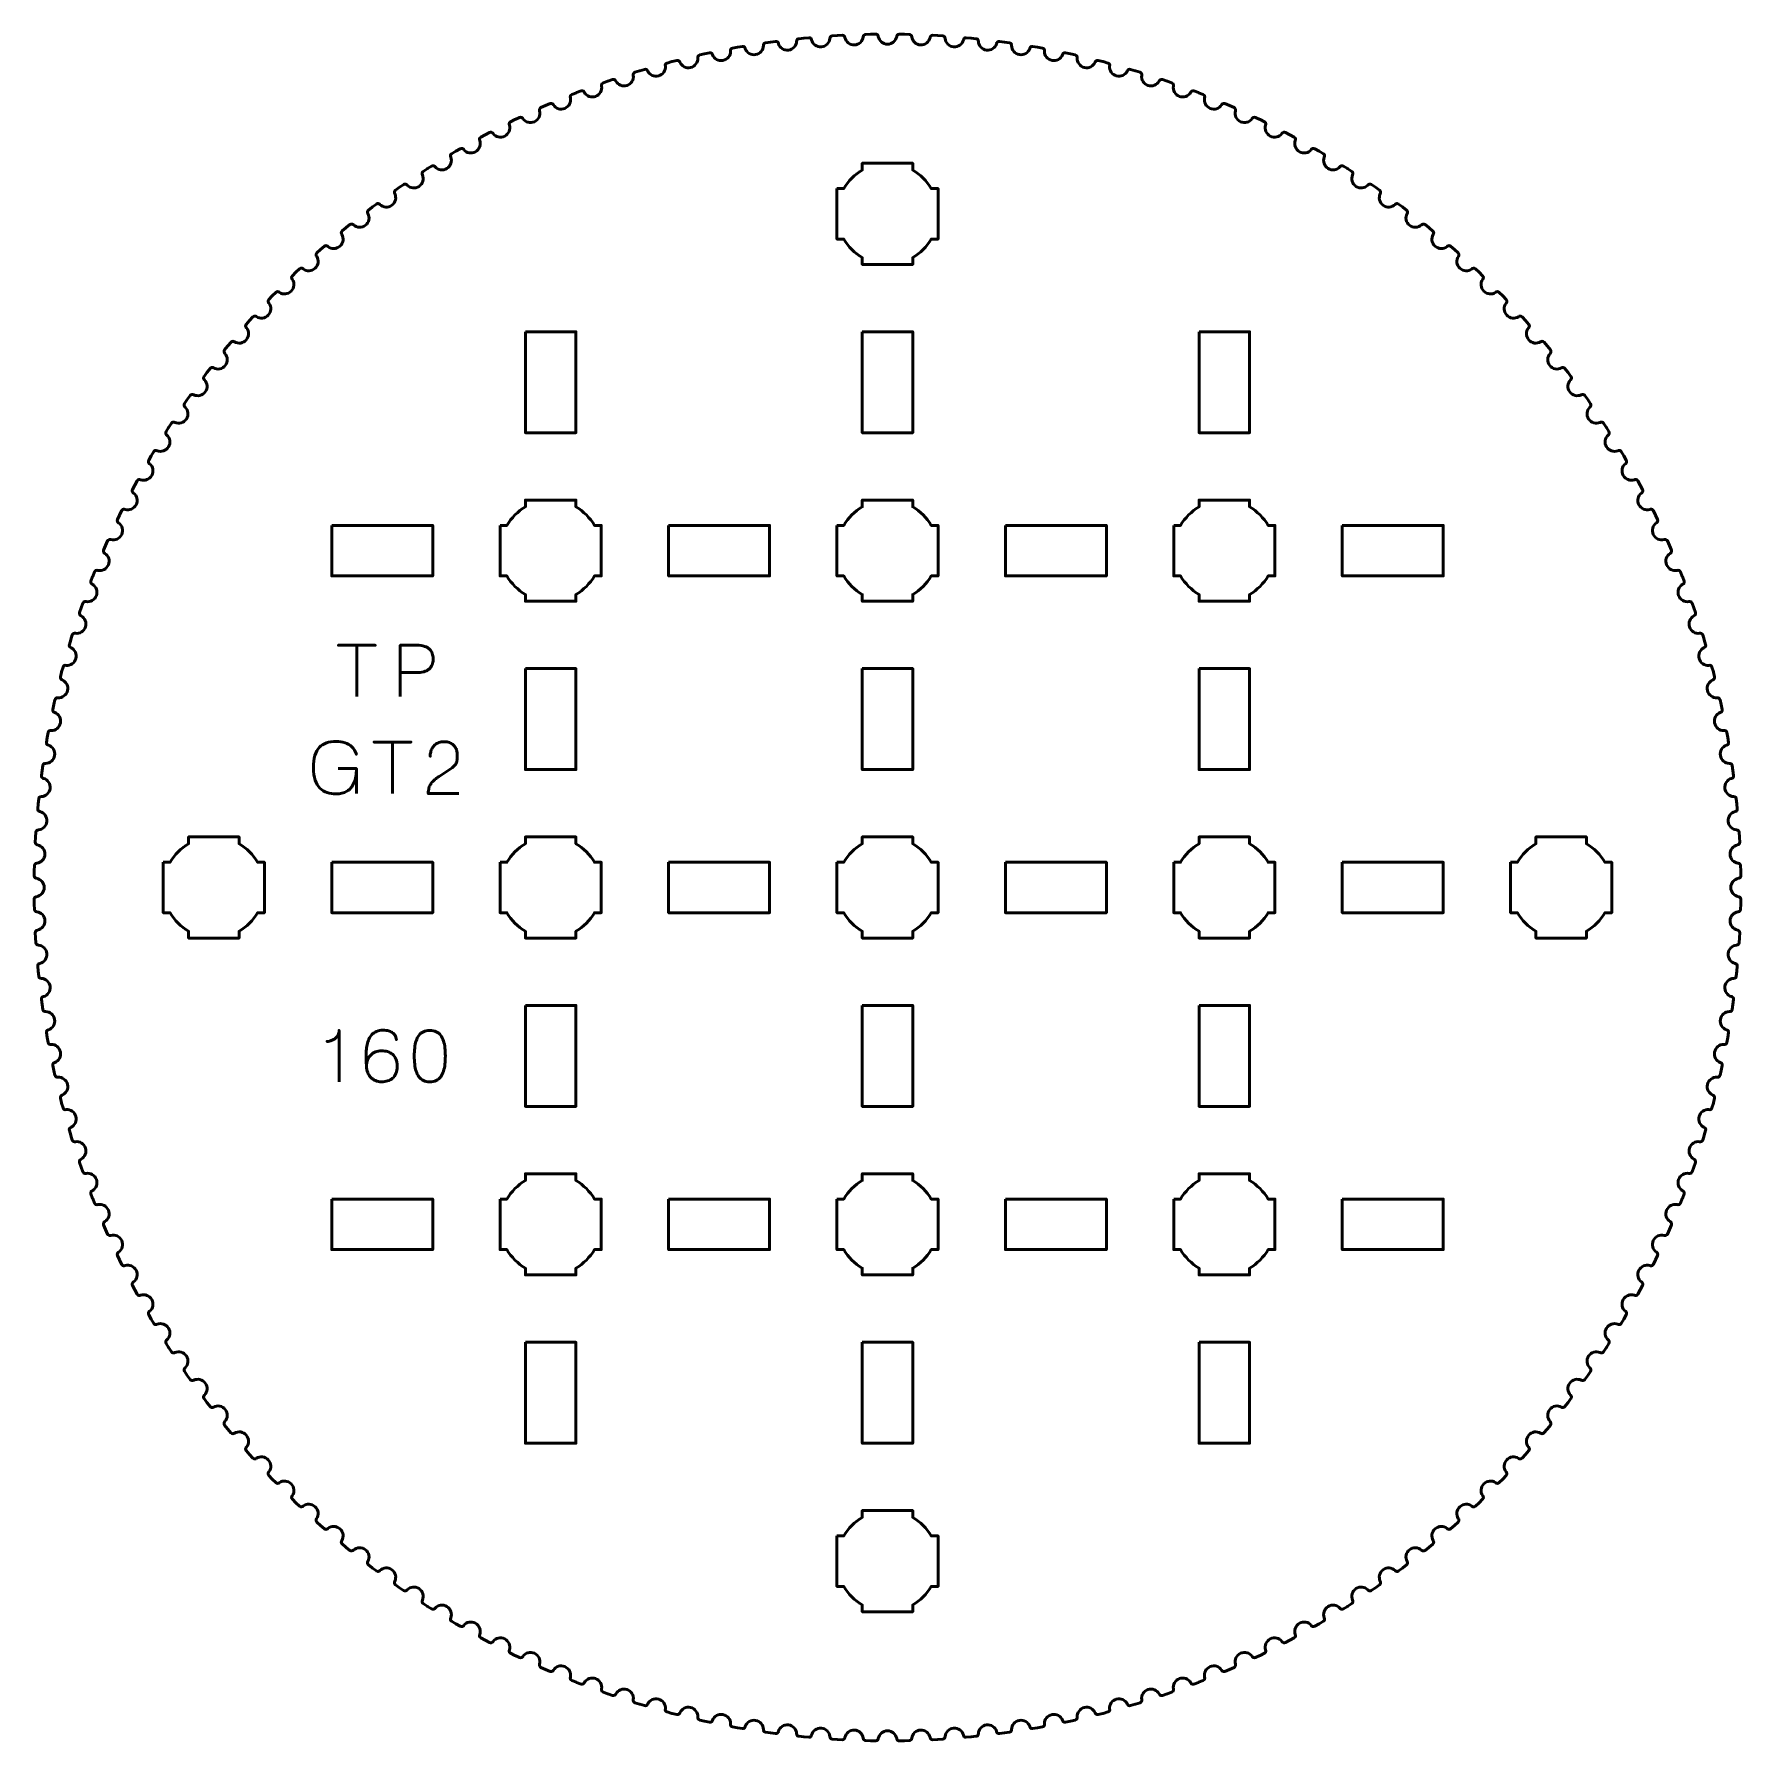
# Model space of a CAD drawing. Header units: centimetres. Extents: x -15.3 to -5.1, y -19.9 to -9.8.
import ezdxf

# ---------------------------------------------------------------- set-up
doc = ezdxf.new("R2010")
doc.units = ezdxf.units.CM
doc.header["$MEASUREMENT"] = 0
doc.layers.add('Layer 1', color=7, linetype='Continuous')

msp = doc.modelspace()

# ---------------------------------------------------------------- linework, layer by layer
at = {"layer": 'Layer 1', "lineweight": 53}
for points, knots in [([(-10.00343, -9.84687), (-10.03071, -9.8458), (-10.0526, -9.8252), (-10.05616, -9.79943), (-10.05616, -9.79943), (-10.05611, -9.7996), (-10.05611, -9.7994), (-10.05611, -9.79921), (-10.05611, -9.79921), (-10.0561, -9.7912), (-10.06243, -9.78453), (-10.07052, -9.78421), (-10.07052, -9.78421), (-10.07052, -9.78421), (-10.1, -9.783), (-10.1, -9.783), (-10.1, -9.783), (-10.1, -9.783), (-10.10099, -9.78298), (-10.10099, -9.78298), (-10.10099, -9.78298), (-10.10099, -9.78298), (-10.13046, -9.78303), (-10.13046, -9.78303), (-10.13046, -9.78303), (-10.13874, -9.78303), (-10.14546, -9.78975), (-10.14541, -9.79768), (-10.14541, -9.79768), (-10.15001, -9.82329), (-10.1727, -9.84301), (-10.2, -9.84301), (-10.2, -9.84301), (-10.2273, -9.84301), (-10.24999, -9.82329), (-10.25456, -9.79768), (-10.25456, -9.79768), (-10.2545, -9.79784), (-10.25451, -9.79764), (-10.25451, -9.79745), (-10.25451, -9.79745), (-10.25482, -9.78945), (-10.26141, -9.78303), (-10.2695, -9.78303), (-10.2695, -9.78303), (-10.2695, -9.78303), (-10.29901, -9.78298), (-10.29901, -9.78298), (-10.29901, -9.78298), (-10.29901, -9.78298), (-10.3, -9.783), (-10.3, -9.783), (-10.3, -9.783), (-10.3, -9.783), (-10.32944, -9.78421), (-10.32944, -9.78421), (-10.32944, -9.78421), (-10.33772, -9.78453), (-10.34417, -9.79151), (-10.34381, -9.79943), (-10.34381, -9.79943), (-10.3474, -9.8252), (-10.36929, -9.8458), (-10.39657, -9.84687), (-10.39657, -9.84687), (-10.42385, -9.84794), (-10.4473, -9.82913), (-10.45287, -9.80372), (-10.45287, -9.80372), (-10.4528, -9.80387), (-10.45282, -9.80368), (-10.45283, -9.80349), (-10.45283, -9.80349), (-10.45345, -9.7955), (-10.46029, -9.78935), (-10.46837, -9.78967), (-10.46837, -9.78967), (-10.46837, -9.78967), (-10.49786, -9.79077), (-10.49786, -9.79077), (-10.49786, -9.79077), (-10.49786, -9.79077), (-10.49885, -9.79083), (-10.49885, -9.79083), (-10.49885, -9.79083), (-10.49885, -9.79083), (-10.52822, -9.79319), (-10.52822, -9.79319), (-10.52822, -9.79319), (-10.53648, -9.79384), (-10.54265, -9.80107), (-10.54198, -9.80897), (-10.54198, -9.80897), (-10.54456, -9.83486), (-10.56563, -9.8563), (-10.59284, -9.85844), (-10.59284, -9.85844), (-10.62006, -9.86059), (-10.64423, -9.84271), (-10.65079, -9.81754), (-10.65079, -9.81754), (-10.65072, -9.81769), (-10.65075, -9.81749), (-10.65076, -9.8173), (-10.65076, -9.8173), (-10.6517, -9.80935), (-10.65877, -9.80347), (-10.66684, -9.8041), (-10.66684, -9.8041), (-10.66684, -9.8041), (-10.69626, -9.80637), (-10.69626, -9.80637), (-10.69626, -9.80637), (-10.69626, -9.80637), (-10.69724, -9.80647), (-10.69724, -9.80647), (-10.69724, -9.80647), (-10.69724, -9.80647), (-10.7265, -9.80998), (-10.7265, -9.80998), (-10.7265, -9.80998), (-10.73472, -9.81095), (-10.74061, -9.81841), (-10.73962, -9.82628), (-10.73962, -9.82628), (-10.74118, -9.85226), (-10.7614, -9.87451), (-10.78851, -9.87772), (-10.78851, -9.87772), (-10.81562, -9.88092), (-10.84047, -9.86401), (-10.84802, -9.83911), (-10.84802, -9.83911), (-10.84794, -9.83927), (-10.84797, -9.83907), (-10.848, -9.83888), (-10.848, -9.83888), (-10.84924, -9.83097), (-10.85654, -9.82537), (-10.86458, -9.82632), (-10.86458, -9.82632), (-10.86458, -9.82632), (-10.89388, -9.82974), (-10.89388, -9.82974), (-10.89388, -9.82974), (-10.89388, -9.82974), (-10.89487, -9.82988), (-10.89487, -9.82988), (-10.89487, -9.82988), (-10.89487, -9.82988), (-10.92396, -9.83453), (-10.92396, -9.83453), (-10.92396, -9.83453), (-10.93214, -9.83583), (-10.93773, -9.84352), (-10.93644, -9.85134), (-10.93644, -9.85134), (-10.93698, -9.87736), (-10.9563, -9.90038), (-10.98327, -9.90465), (-10.98327, -9.90465), (-11.01023, -9.90893), (-11.03573, -9.893), (-11.04425, -9.86842), (-11.04425, -9.86842), (-11.04416, -9.86857), (-11.0442, -9.86837), (-11.04423, -9.86818), (-11.04423, -9.86818), (-11.04579, -9.86033), (-11.0533, -9.85502), (-11.06129, -9.85629), (-11.06129, -9.85629), (-11.06129, -9.85629), (-11.09044, -9.86085), (-11.09044, -9.86085), (-11.09044, -9.86085), (-11.09044, -9.86085), (-11.09142, -9.86103), (-11.09142, -9.86103), (-11.09142, -9.86103), (-11.09142, -9.86103), (-11.12031, -9.86682), (-11.12031, -9.86682), (-11.12031, -9.86682), (-11.12843, -9.86844), (-11.13371, -9.87634), (-11.13212, -9.88411), (-11.13212, -9.88411), (-11.13163, -9.91012), (-11.15004, -9.93389), (-11.17682, -9.93922), (-11.17682, -9.93922), (-11.20359, -9.94454), (-11.22969, -9.92963), (-11.23917, -9.9054), (-11.23917, -9.9054), (-11.23908, -9.90555), (-11.23913, -9.90535), (-11.23917, -9.90517), (-11.23917, -9.90517), (-11.24103, -9.89738), (-11.24875, -9.89237), (-11.25668, -9.89395), (-11.25668, -9.89395), (-11.25668, -9.89395), (-11.28563, -9.89966), (-11.28563, -9.89966), (-11.28563, -9.89966), (-11.28563, -9.89966), (-11.2866, -9.89987), (-11.2866, -9.89987), (-11.2866, -9.89987), (-11.2866, -9.89987), (-11.31524, -9.9068), (-11.31524, -9.9068), (-11.31524, -9.9068), (-11.32329, -9.90873), (-11.32826, -9.91683), (-11.32636, -9.92453), (-11.32636, -9.92453), (-11.32485, -9.95051), (-11.34231, -9.97498), (-11.36886, -9.98135), (-11.36886, -9.98135), (-11.3954, -9.98773), (-11.42207, -9.97385), (-11.43249, -9.95001), (-11.43249, -9.95001), (-11.4324, -9.95015), (-11.43245, -9.94996), (-11.4325, -9.94978), (-11.4325, -9.94978), (-11.43467, -9.94207), (-11.44257, -9.93737), (-11.45044, -9.93926), (-11.45044, -9.93926), (-11.45044, -9.93926), (-11.47914, -9.9461), (-11.47914, -9.9461), (-11.47914, -9.9461), (-11.47914, -9.9461), (-11.4801, -9.94635), (-11.4801, -9.94635), (-11.4801, -9.94635), (-11.4801, -9.94635), (-11.50845, -9.95439), (-11.50845, -9.95439), (-11.50845, -9.95439), (-11.51642, -9.95664), (-11.52106, -9.96493), (-11.51886, -9.97255), (-11.51886, -9.97255), (-11.51634, -9.99845), (-11.53282, -10.02359), (-11.5591, -10.031), (-11.5591, -10.031), (-11.58537, -10.03841), (-11.61257, -10.02559), (-11.62392, -10.00218), (-11.62392, -10.00218), (-11.62381, -10.00232), (-11.62388, -10.00213), (-11.62393, -10.00194), (-11.62393, -10.00194), (-11.6264, -9.99433), (-11.63448, -9.98994), (-11.64227, -9.99213), (-11.64227, -9.99213), (-11.64227, -9.99213), (-11.67068, -10.00009), (-11.67068, -10.00009), (-11.67068, -10.00009), (-11.67068, -10.00009), (-11.67163, -10.00038), (-11.67163, -10.00038), (-11.67163, -10.00038), (-11.67163, -10.00038), (-11.69964, -10.00954), (-11.69964, -10.00954), (-11.69964, -10.00954), (-11.70752, -10.01209), (-11.71183, -10.02056), (-11.70933, -10.02809), (-11.70933, -10.02809), (-11.7058, -10.05387), (-11.72128, -10.07963), (-11.74725, -10.08807), (-11.74725, -10.08807), (-11.77321, -10.09651), (-11.80088, -10.08476), (-11.81314, -10.06182), (-11.81314, -10.06182), (-11.81304, -10.06195), (-11.81311, -10.06176), (-11.81317, -10.06158), (-11.81317, -10.06158), (-11.81593, -10.05407), (-11.82418, -10.05), (-11.83188, -10.0525), (-11.83188, -10.0525), (-11.83188, -10.0525), (-11.85996, -10.06157), (-11.85996, -10.06157), (-11.85996, -10.06157), (-11.85996, -10.06157), (-11.86089, -10.0619), (-11.86089, -10.0619), (-11.86089, -10.0619), (-11.86089, -10.0619), (-11.88852, -10.07214), (-11.88852, -10.07214), (-11.88852, -10.07214), (-11.89629, -10.07501), (-11.90027, -10.08364), (-11.89748, -10.09106), (-11.89748, -10.09106), (-11.89293, -10.11668), (-11.90739, -10.14304), (-11.933, -10.15249), (-11.933, -10.15249), (-11.95862, -10.16193), (-11.98673, -10.15129), (-11.99988, -10.12884), (-11.99988, -10.12884), (-11.99977, -10.12897), (-11.99985, -10.12879), (-11.99991, -10.12861), (-11.99991, -10.12861), (-12.00297, -10.12121), (-12.01138, -10.11747), (-12.01897, -10.12027), (-12.01897, -10.12027), (-12.01897, -10.12027), (-12.04667, -10.13043), (-12.04667, -10.13043), (-12.04667, -10.13043), (-12.04667, -10.13043), (-12.04759, -10.1308), (-12.04759, -10.1308), (-12.04759, -10.1308), (-12.04759, -10.1308), (-12.0748, -10.14212), (-12.0748, -10.14212), (-12.0748, -10.14212), (-12.08245, -10.14529), (-12.08609, -10.15407), (-12.083, -10.16137), (-12.083, -10.16137), (-12.07745, -10.1868), (-12.09087, -10.2137), (-12.11609, -10.22414), (-12.11609, -10.22414), (-12.14131, -10.23459), (-12.16982, -10.22506), (-12.18385, -10.20314), (-12.18385, -10.20314), (-12.18373, -10.20327), (-12.18382, -10.20309), (-12.18389, -10.20291), (-12.18389, -10.20291), (-12.18724, -10.19564), (-12.19578, -10.19223), (-12.20326, -10.19533), (-12.20326, -10.19533), (-12.20326, -10.19533), (-12.23053, -10.20657), (-12.23053, -10.20657), (-12.23053, -10.20657), (-12.23053, -10.20657), (-12.23144, -10.20697), (-12.23144, -10.20697), (-12.23144, -10.20697), (-12.23144, -10.20697), (-12.25818, -10.21935), (-12.25818, -10.21935), (-12.25818, -10.21935), (-12.2657, -10.22282), (-12.26899, -10.23173), (-12.26563, -10.23892), (-12.26563, -10.23892), (-12.25908, -10.2641), (-12.27143, -10.29151), (-12.29623, -10.30294), (-12.29623, -10.30294), (-12.32102, -10.31437), (-12.34988, -10.30596), (-12.36475, -10.28461), (-12.36475, -10.28461), (-12.36463, -10.28473), (-12.36472, -10.28455), (-12.3648, -10.28438), (-12.3648, -10.28438), (-12.36843, -10.27725), (-12.37711, -10.27418), (-12.38445, -10.27756), (-12.38445, -10.27756), (-12.38445, -10.27756), (-12.41127, -10.28987), (-12.41127, -10.28987), (-12.41127, -10.28987), (-12.41127, -10.28987), (-12.41216, -10.2903), (-12.41216, -10.2903), (-12.41216, -10.2903), (-12.41216, -10.2903), (-12.4384, -10.30373), (-12.4384, -10.30373), (-12.4384, -10.30373), (-12.44577, -10.30749), (-12.44871, -10.31652), (-12.44507, -10.32357), (-12.44507, -10.32357), (-12.43754, -10.34847), (-12.4488, -10.37635), (-12.47313, -10.38874), (-12.47313, -10.38874), (-12.49745, -10.40113), (-12.52662, -10.39386), (-12.54232, -10.37312), (-12.54232, -10.37312), (-12.54219, -10.37323), (-12.54229, -10.37306), (-12.54238, -10.37289), (-12.54238, -10.37289), (-12.54629, -10.3659), (-12.55507, -10.36318), (-12.56228, -10.36685), (-12.56228, -10.36685), (-12.56228, -10.36685), (-12.58859, -10.3802), (-12.58859, -10.3802), (-12.58859, -10.3802), (-12.58859, -10.3802), (-12.58947, -10.38067), (-12.58947, -10.38067), (-12.58947, -10.38067), (-12.58947, -10.38067), (-12.61516, -10.39511), (-12.61516, -10.39511), (-12.61516, -10.39511), (-12.62238, -10.39916), (-12.62496, -10.4083), (-12.62104, -10.4152), (-12.62104, -10.4152), (-12.61254, -10.43979), (-12.6227, -10.46808), (-12.64652, -10.48142), (-12.64652, -10.48142), (-12.67034, -10.49476), (-12.69977, -10.48864), (-12.71627, -10.46853), (-12.71627, -10.46853), (-12.71614, -10.46864), (-12.71625, -10.46847), (-12.71634, -10.46831), (-12.71634, -10.46831), (-12.72052, -10.46148), (-12.72941, -10.4591), (-12.73647, -10.46305), (-12.73647, -10.46305), (-12.73647, -10.46305), (-12.76224, -10.47742), (-12.76224, -10.47742), (-12.76224, -10.47742), (-12.76224, -10.47742), (-12.76309, -10.47792), (-12.76309, -10.47792), (-12.76309, -10.47792), (-12.76309, -10.47792), (-12.78819, -10.49336), (-12.78819, -10.49336), (-12.78819, -10.49336), (-12.79525, -10.49769), (-12.79747, -10.50693), (-12.79328, -10.51367), (-12.79328, -10.51367), (-12.78383, -10.53791), (-12.79287, -10.56658), (-12.81615, -10.58084), (-12.81615, -10.58084), (-12.83942, -10.5951), (-12.86907, -10.59014), (-12.88635, -10.5707), (-12.88635, -10.5707), (-12.88622, -10.5708), (-12.88633, -10.57064), (-12.88643, -10.57047), (-12.88643, -10.57047), (-12.89087, -10.56382), (-12.89985, -10.56178), (-12.90674, -10.56601), (-12.90674, -10.56601), (-12.90674, -10.56601), (-12.93193, -10.58139), (-12.93193, -10.58139), (-12.93193, -10.58139), (-12.93193, -10.58139), (-12.93276, -10.58192), (-12.93276, -10.58192), (-12.93276, -10.58192), (-12.93276, -10.58192), (-12.95724, -10.59833), (-12.95724, -10.59833), (-12.95724, -10.59833), (-12.96412, -10.60293), (-12.96598, -10.61226), (-12.96153, -10.61882), (-12.96153, -10.61882), (-12.95113, -10.64267), (-12.95904, -10.67167), (-12.98173, -10.68684), (-12.98173, -10.68684), (-13.00443, -10.70201), (-13.03426, -10.69822), (-13.05228, -10.67946), (-13.05228, -10.67946), (-13.05214, -10.67956), (-13.05226, -10.6794), (-13.05237, -10.67924), (-13.05237, -10.67924), (-13.05707, -10.67276), (-13.06612, -10.67109), (-13.07284, -10.67558), (-13.07284, -10.67558), (-13.07284, -10.67558), (-13.09741, -10.69193), (-13.09741, -10.69193), (-13.09741, -10.69193), (-13.09741, -10.69193), (-13.09822, -10.6925), (-13.09822, -10.6925), (-13.09822, -10.6925), (-13.09822, -10.6925), (-13.12203, -10.70986), (-13.12203, -10.70986), (-13.12203, -10.70986), (-13.12873, -10.71473), (-13.13022, -10.72411), (-13.12551, -10.7305), (-13.12551, -10.7305), (-13.11418, -10.75392), (-13.12095, -10.78321), (-13.14303, -10.79926), (-13.14303, -10.79926), (-13.16512, -10.81531), (-13.19507, -10.81269), (-13.21382, -10.79466), (-13.21382, -10.79466), (-13.21368, -10.79475), (-13.2138, -10.7946), (-13.21391, -10.79444), (-13.21391, -10.79444), (-13.21887, -10.78815), (-13.22797, -10.78683), (-13.23452, -10.79159), (-13.23452, -10.79159), (-13.23452, -10.79159), (-13.25842, -10.80889), (-13.25842, -10.80889), (-13.25842, -10.80889), (-13.25842, -10.80889), (-13.25921, -10.80949), (-13.25921, -10.80949), (-13.25921, -10.80949), (-13.25921, -10.80949), (-13.28232, -10.82777), (-13.28232, -10.82777), (-13.28232, -10.82777), (-13.28882, -10.8329), (-13.28994, -10.84233), (-13.28499, -10.84853), (-13.28499, -10.84853), (-13.27275, -10.87149), (-13.27836, -10.90102), (-13.2998, -10.91793), (-13.2998, -10.91793), (-13.32124, -10.93483), (-13.35126, -10.93339), (-13.37071, -10.91611), (-13.37071, -10.91611), (-13.37056, -10.91619), (-13.37069, -10.91604), (-13.37081, -10.91589), (-13.37081, -10.91589), (-13.37601, -10.9098), (-13.38516, -10.90884), (-13.39151, -10.91385), (-13.39151, -10.91385), (-13.39151, -10.91385), (-13.41471, -10.93208), (-13.41471, -10.93208), (-13.41471, -10.93208), (-13.41471, -10.93208), (-13.41548, -10.93271), (-13.41548, -10.93271), (-13.41548, -10.93271), (-13.41548, -10.93271), (-13.43786, -10.95188), (-13.43786, -10.95188), (-13.43786, -10.95188), (-13.44415, -10.95726), (-13.4449, -10.96673), (-13.43971, -10.97273), (-13.43971, -10.97273), (-13.42657, -10.99519), (-13.43102, -11.02493), (-13.45178, -11.04265), (-13.45178, -11.04265), (-13.47254, -11.06038), (-13.5026, -11.06013), (-13.52271, -11.04362), (-13.52271, -11.04362), (-13.52256, -11.0437), (-13.5227, -11.04356), (-13.52282, -11.04341), (-13.52282, -11.04341), (-13.52825, -11.03753), (-13.53743, -11.03693), (-13.54358, -11.04218), (-13.54358, -11.04218), (-13.54358, -11.04218), (-13.56605, -11.06131), (-13.56605, -11.06131), (-13.56605, -11.06131), (-13.56605, -11.06131), (-13.56679, -11.06197), (-13.56679, -11.06197), (-13.56679, -11.06197), (-13.56679, -11.06197), (-13.5884, -11.08201), (-13.5884, -11.08201), (-13.5884, -11.08201), (-13.59448, -11.08763), (-13.59485, -11.09712), (-13.58943, -11.10291), (-13.58943, -11.10291), (-13.57543, -11.12484), (-13.5787, -11.15472), (-13.59875, -11.17325), (-13.59875, -11.17325), (-13.6188, -11.19179), (-13.64884, -11.19271), (-13.66958, -11.177), (-13.66958, -11.177), (-13.66943, -11.17708), (-13.66957, -11.17694), (-13.6697, -11.1768), (-13.6697, -11.1768), (-13.67536, -11.17114), (-13.68456, -11.1709), (-13.6905, -11.17639), (-13.6905, -11.17639), (-13.6905, -11.17639), (-13.7122, -11.19638), (-13.7122, -11.19638), (-13.7122, -11.19638), (-13.7122, -11.19638), (-13.71292, -11.19707), (-13.71292, -11.19707), (-13.71292, -11.19707), (-13.71292, -11.19707), (-13.73372, -11.21794), (-13.73372, -11.21794), (-13.73372, -11.21794), (-13.73957, -11.22379), (-13.73957, -11.2333), (-13.73393, -11.23887), (-13.73393, -11.23887), (-13.71907, -11.26023), (-13.72117, -11.29022), (-13.74048, -11.30952), (-13.74048, -11.30952), (-13.75978, -11.32883), (-13.78977, -11.33093), (-13.81111, -11.31605), (-13.81111, -11.31605), (-13.81095, -11.31612), (-13.8111, -11.31599), (-13.81124, -11.31585), (-13.81124, -11.31585), (-13.81711, -11.31041), (-13.82631, -11.31053), (-13.83203, -11.31626), (-13.83203, -11.31626), (-13.83203, -11.31626), (-13.85293, -11.33708), (-13.85293, -11.33708), (-13.85293, -11.33708), (-13.85293, -11.33708), (-13.85362, -11.3378), (-13.85362, -11.3378), (-13.85362, -11.3378), (-13.85362, -11.3378), (-13.87359, -11.35947), (-13.87359, -11.35947), (-13.87359, -11.35947), (-13.87921, -11.36555), (-13.87883, -11.37505), (-13.87298, -11.38039), (-13.87298, -11.38039), (-13.85729, -11.40116), (-13.85821, -11.4312), (-13.87675, -11.45125), (-13.87675, -11.45125), (-13.89528, -11.4713), (-13.92516, -11.47457), (-13.94707, -11.46055), (-13.94707, -11.46055), (-13.94691, -11.46061), (-13.94706, -11.46048), (-13.9472, -11.46035), (-13.9472, -11.46035), (-13.95329, -11.45515), (-13.96248, -11.45563), (-13.96797, -11.46157), (-13.96797, -11.46157), (-13.96797, -11.46157), (-13.98803, -11.48321), (-13.98803, -11.48321), (-13.98803, -11.48321), (-13.98803, -11.48321), (-13.98869, -11.48395), (-13.98869, -11.48395), (-13.98869, -11.48395), (-13.98869, -11.48395), (-14.00779, -11.50639), (-14.00779, -11.50639), (-14.00779, -11.50639), (-14.01317, -11.51268), (-14.01242, -11.52216), (-14.00636, -11.52727), (-14.00636, -11.52727), (-13.98987, -11.5474), (-13.98962, -11.57746), (-14.00735, -11.59822), (-14.00735, -11.59822), (-14.02507, -11.61898), (-14.05481, -11.62343), (-14.07725, -11.61027), (-14.07725, -11.61027), (-14.07709, -11.61033), (-14.07725, -11.6102), (-14.07739, -11.61008), (-14.07739, -11.61008), (-14.08368, -11.60512), (-14.09284, -11.60596), (-14.09809, -11.61211), (-14.09809, -11.61211), (-14.09809, -11.61211), (-14.11729, -11.63452), (-14.11729, -11.63452), (-14.11729, -11.63452), (-14.11729, -11.63452), (-14.11792, -11.63529), (-14.11792, -11.63529), (-14.11792, -11.63529), (-14.11792, -11.63529), (-14.13613, -11.65846), (-14.13613, -11.65846), (-14.13613, -11.65846), (-14.14125, -11.66496), (-14.14013, -11.6744), (-14.13388, -11.67927), (-14.13388, -11.67927), (-14.11661, -11.69874), (-14.11517, -11.72876), (-14.13207, -11.7502), (-14.13207, -11.7502), (-14.14898, -11.77164), (-14.17851, -11.77725), (-14.20145, -11.76499), (-14.20145, -11.76499), (-14.20129, -11.76504), (-14.20145, -11.76492), (-14.2016, -11.7648), (-14.2016, -11.7648), (-14.20807, -11.7601), (-14.2172, -11.7613), (-14.2222, -11.76765), (-14.2222, -11.76765), (-14.2222, -11.76765), (-14.24051, -11.79079), (-14.24051, -11.79079), (-14.24051, -11.79079), (-14.24051, -11.79079), (-14.24111, -11.79158), (-14.24111, -11.79158), (-14.24111, -11.79158), (-14.24111, -11.79158), (-14.25839, -11.81545), (-14.25839, -11.81545), (-14.25839, -11.81545), (-14.26326, -11.82215), (-14.26177, -11.83154), (-14.25533, -11.83616), (-14.25533, -11.83616), (-14.23731, -11.85493), (-14.23469, -11.88488), (-14.25074, -11.90697), (-14.25074, -11.90697), (-14.26679, -11.92905), (-14.29608, -11.93582), (-14.31948, -11.92446), (-14.31948, -11.92446), (-14.31932, -11.92451), (-14.31949, -11.9244), (-14.31964, -11.92429), (-14.31964, -11.92429), (-14.32629, -11.91983), (-14.33536, -11.92139), (-14.34012, -11.92794), (-14.34012, -11.92794), (-14.34012, -11.92794), (-14.3575, -11.95178), (-14.3575, -11.95178), (-14.3575, -11.95178), (-14.3575, -11.95178), (-14.35807, -11.95259), (-14.35807, -11.95259), (-14.35807, -11.95259), (-14.35807, -11.95259), (-14.3744, -11.97712), (-14.3744, -11.97712), (-14.3744, -11.97712), (-14.379, -11.98401), (-14.37714, -11.99333), (-14.37052, -11.99769), (-14.37052, -11.99769), (-14.35178, -12.01574), (-14.34799, -12.04557), (-14.36316, -12.06827), (-14.36316, -12.06827), (-14.37833, -12.09096), (-14.40733, -12.09887), (-14.43116, -12.08845), (-14.43116, -12.08845), (-14.431, -12.08849), (-14.43117, -12.08838), (-14.43133, -12.08828), (-14.43133, -12.08828), (-14.43815, -12.08409), (-14.44715, -12.086), (-14.45164, -12.09273), (-14.45164, -12.09273), (-14.45164, -12.09273), (-14.46808, -12.11724), (-14.46808, -12.11724), (-14.46808, -12.11724), (-14.46808, -12.11724), (-14.46861, -12.11807), (-14.46861, -12.11807), (-14.46861, -12.11807), (-14.46861, -12.11807), (-14.48397, -12.14322), (-14.48397, -12.14322), (-14.48397, -12.14322), (-14.48829, -12.15028), (-14.48608, -12.15952), (-14.47929, -12.16362), (-14.47929, -12.16362), (-14.45986, -12.18093), (-14.4549, -12.21058), (-14.46916, -12.23385), (-14.46916, -12.23385), (-14.48342, -12.25713), (-14.51209, -12.26617), (-14.53632, -12.25669), (-14.53632, -12.25669), (-14.53615, -12.25672), (-14.53633, -12.25663), (-14.53649, -12.25653), (-14.53649, -12.25653), (-14.54347, -12.25261), (-14.55239, -12.25488), (-14.55662, -12.26177), (-14.55662, -12.26177), (-14.55662, -12.26177), (-14.57208, -12.28691), (-14.57208, -12.28691), (-14.57208, -12.28691), (-14.57208, -12.28691), (-14.57258, -12.28776), (-14.57258, -12.28776), (-14.57258, -12.28776), (-14.57258, -12.28776), (-14.58693, -12.3135), (-14.58693, -12.3135), (-14.58693, -12.3135), (-14.59098, -12.32072), (-14.5884, -12.32987), (-14.58146, -12.3337), (-14.58146, -12.3337), (-14.56136, -12.35023), (-14.55524, -12.37966), (-14.56858, -12.40348), (-14.56858, -12.40348), (-14.58192, -12.4273), (-14.61021, -12.43746), (-14.63479, -12.42893), (-14.63479, -12.42893), (-14.63462, -12.42896), (-14.6348, -12.42887), (-14.63496, -12.42878), (-14.63496, -12.42878), (-14.6421, -12.42514), (-14.65092, -12.42775), (-14.65487, -12.43481), (-14.65487, -12.43481), (-14.65487, -12.43481), (-14.66933, -12.46053), (-14.66933, -12.46053), (-14.66933, -12.46053), (-14.66933, -12.46053), (-14.6698, -12.46141), (-14.6698, -12.46141), (-14.6698, -12.46141), (-14.6698, -12.46141), (-14.68313, -12.48768), (-14.68313, -12.48768), (-14.68313, -12.48768), (-14.68689, -12.49506), (-14.68396, -12.5041), (-14.67687, -12.50765), (-14.67687, -12.50765), (-14.65614, -12.52338), (-14.64887, -12.55255), (-14.66126, -12.57687), (-14.66126, -12.57687), (-14.67365, -12.6012), (-14.70153, -12.61246), (-14.72642, -12.60491), (-14.72642, -12.60491), (-14.72625, -12.60493), (-14.72643, -12.60485), (-14.7266, -12.60476), (-14.7266, -12.60476), (-14.73387, -12.6014), (-14.74258, -12.60436), (-14.74626, -12.61157), (-14.74626, -12.61157), (-14.74626, -12.61157), (-14.7597, -12.63784), (-14.7597, -12.63784), (-14.7597, -12.63784), (-14.7597, -12.63784), (-14.76013, -12.63873), (-14.76013, -12.63873), (-14.76013, -12.63873), (-14.76013, -12.63873), (-14.77242, -12.66551), (-14.77242, -12.66551), (-14.77242, -12.66551), (-14.77589, -12.67303), (-14.7726, -12.68195), (-14.76538, -12.68522), (-14.76538, -12.68522), (-14.74404, -12.70012), (-14.73563, -12.72898), (-14.74706, -12.75377), (-14.74706, -12.75377), (-14.75849, -12.77857), (-14.7859, -12.79092), (-14.81107, -12.78435), (-14.81107, -12.78435), (-14.8109, -12.78436), (-14.81109, -12.78428), (-14.81126, -12.7842), (-14.81126, -12.7842), (-14.81865, -12.78114), (-14.82724, -12.78443), (-14.83063, -12.79178), (-14.83063, -12.79178), (-14.83063, -12.79178), (-14.84303, -12.81856), (-14.84303, -12.81856), (-14.84303, -12.81856), (-14.84303, -12.81856), (-14.84343, -12.81947), (-14.84343, -12.81947), (-14.84343, -12.81947), (-14.84343, -12.81947), (-14.85466, -12.84671), (-14.85466, -12.84671), (-14.85466, -12.84671), (-14.85783, -12.85436), (-14.85419, -12.86314), (-14.84684, -12.86613), (-14.84684, -12.86613), (-14.82494, -12.88018), (-14.81541, -12.90869), (-14.82586, -12.93391), (-14.82586, -12.93391), (-14.8363, -12.95913), (-14.8632, -12.97255), (-14.88861, -12.96697), (-14.88861, -12.96697), (-14.88844, -12.96697), (-14.88863, -12.96691), (-14.88881, -12.96683), (-14.88881, -12.96683), (-14.89632, -12.96406), (-14.90477, -12.96769), (-14.90787, -12.97516), (-14.90787, -12.97516), (-14.90787, -12.97516), (-14.9192, -13.00241), (-14.9192, -13.00241), (-14.9192, -13.00241), (-14.9192, -13.00241), (-14.91957, -13.00333), (-14.91957, -13.00333), (-14.91957, -13.00333), (-14.91957, -13.00333), (-14.92972, -13.03099), (-14.92972, -13.03099), (-14.92972, -13.03099), (-14.93258, -13.03876), (-14.92861, -13.04739), (-14.92115, -13.05009), (-14.92115, -13.05009), (-14.89871, -13.06327), (-14.88807, -13.09138), (-14.89751, -13.117), (-14.89751, -13.117), (-14.90696, -13.14261), (-14.93332, -13.15707), (-14.95893, -13.15249), (-14.95893, -13.15249), (-14.95876, -13.15249), (-14.95895, -13.15243), (-14.95913, -13.15237), (-14.95913, -13.15237), (-14.96674, -13.14989), (-14.97504, -13.15385), (-14.97784, -13.16144), (-14.97784, -13.16144), (-14.97784, -13.16144), (-14.9881, -13.18911), (-14.9881, -13.18911), (-14.9881, -13.18911), (-14.9881, -13.18911), (-14.98843, -13.19004), (-14.98843, -13.19004), (-14.98843, -13.19004), (-14.98843, -13.19004), (-14.99749, -13.21808), (-14.99749, -13.21808), (-14.99749, -13.21808), (-15.00004, -13.22596), (-14.99573, -13.23443), (-14.98817, -13.23683), (-14.98817, -13.23683), (-14.96524, -13.24912), (-14.95349, -13.27679), (-14.96193, -13.30275), (-14.96193, -13.30275), (-14.97037, -13.32872), (-14.99613, -13.3442), (-15.0219, -13.34064), (-15.0219, -13.34064), (-15.02173, -13.34063), (-15.02192, -13.34058), (-15.02211, -13.34052), (-15.02211, -13.34052), (-15.02981, -13.33834), (-15.03795, -13.34262), (-15.04045, -13.35032), (-15.04045, -13.35032), (-15.04045, -13.35032), (-15.04962, -13.37837), (-15.04962, -13.37837), (-15.04962, -13.37837), (-15.04962, -13.37837), (-15.04991, -13.37932), (-15.04991, -13.37932), (-15.04991, -13.37932), (-15.04991, -13.37932), (-15.05786, -13.40769), (-15.05786, -13.40769), (-15.05786, -13.40769), (-15.0601, -13.41566), (-15.05546, -13.42395), (-15.04781, -13.42606), (-15.04781, -13.42606), (-15.02441, -13.43743), (-15.01159, -13.46463), (-15.019, -13.4909), (-15.019, -13.4909), (-15.02641, -13.51718), (-15.05155, -13.53366), (-15.07744, -13.53111), (-15.07744, -13.53111), (-15.07727, -13.53109), (-15.07747, -13.53105), (-15.07765, -13.531), (-15.07765, -13.531), (-15.08543, -13.52912), (-15.0934, -13.53372), (-15.0956, -13.54151), (-15.0956, -13.54151), (-15.0956, -13.54151), (-15.10365, -13.5699), (-15.10365, -13.5699), (-15.10365, -13.5699), (-15.10365, -13.5699), (-15.1039, -13.57086), (-15.1039, -13.57086), (-15.1039, -13.57086), (-15.1039, -13.57086), (-15.11074, -13.59952), (-15.11074, -13.59952), (-15.11074, -13.59952), (-15.11267, -13.60757), (-15.1077, -13.61568), (-15.09998, -13.61748), (-15.09998, -13.61748), (-15.07615, -13.62793), (-15.06227, -13.6546), (-15.06865, -13.68114), (-15.06865, -13.68114), (-15.07502, -13.70769), (-15.09949, -13.72515), (-15.12546, -13.72361), (-15.12546, -13.72361), (-15.12529, -13.72359), (-15.12549, -13.72355), (-15.12567, -13.72351), (-15.12567, -13.72351), (-15.13352, -13.72194), (-15.14131, -13.72685), (-15.14319, -13.73472), (-15.14319, -13.73472), (-15.14319, -13.73472), (-15.15013, -13.7634), (-15.15013, -13.7634), (-15.15013, -13.7634), (-15.15013, -13.7634), (-15.15034, -13.76437), (-15.15034, -13.76437), (-15.15034, -13.76437), (-15.15034, -13.76437), (-15.15604, -13.79328), (-15.15604, -13.79328), (-15.15604, -13.79328), (-15.15766, -13.8014), (-15.15238, -13.8093), (-15.14459, -13.8108), (-15.14459, -13.8108), (-15.12037, -13.82031), (-15.10546, -13.84641), (-15.11078, -13.87318), (-15.11078, -13.87318), (-15.11611, -13.89996), (-15.13988, -13.91837), (-15.16589, -13.91785), (-15.16589, -13.91785), (-15.16572, -13.91783), (-15.16591, -13.9178), (-15.1661, -13.91776), (-15.1661, -13.91776), (-15.17401, -13.9165), (-15.18159, -13.92171), (-15.18317, -13.92965), (-15.18317, -13.92965), (-15.18317, -13.92965), (-15.18897, -13.95858), (-15.18897, -13.95858), (-15.18897, -13.95858), (-15.18897, -13.95858), (-15.18915, -13.95956), (-15.18915, -13.95956), (-15.18915, -13.95956), (-15.18915, -13.95956), (-15.19371, -13.98867), (-15.19371, -13.98867), (-15.19371, -13.98867), (-15.195, -13.99685), (-15.18942, -14.00453), (-15.18158, -14.00573), (-15.18158, -14.00573), (-15.157, -14.01427), (-15.14107, -14.03977), (-15.14535, -14.06673), (-15.14535, -14.06673), (-15.14962, -14.0937), (-15.17264, -14.11302), (-15.19865, -14.11353), (-15.19865, -14.11353), (-15.19849, -14.1135), (-15.19868, -14.11348), (-15.19887, -14.11345), (-15.19887, -14.11345), (-15.20682, -14.1125), (-15.21419, -14.11801), (-15.21546, -14.126), (-15.21546, -14.126), (-15.21546, -14.126), (-15.22012, -14.15513), (-15.22012, -14.15513), (-15.22012, -14.15513), (-15.22012, -14.15513), (-15.22026, -14.15612), (-15.22026, -14.15612), (-15.22026, -14.15612), (-15.22026, -14.15612), (-15.22367, -14.18538), (-15.22367, -14.18538), (-15.22367, -14.18538), (-15.22465, -14.19361), (-15.21876, -14.20107), (-15.21088, -14.20195), (-15.21088, -14.20195), (-15.18599, -14.20953), (-15.16908, -14.23438), (-15.17228, -14.26149), (-15.17228, -14.26149), (-15.17549, -14.2886), (-15.19774, -14.30882), (-15.22371, -14.31035), (-15.22371, -14.31035), (-15.22355, -14.3103), (-15.22375, -14.31029), (-15.22393, -14.31027), (-15.22393, -14.31027), (-15.23192, -14.30964), (-15.23907, -14.31543), (-15.24002, -14.32346), (-15.24002, -14.32346), (-15.24002, -14.32346), (-15.24353, -14.35276), (-15.24353, -14.35276), (-15.24353, -14.35276), (-15.24353, -14.35276), (-15.24363, -14.35374), (-15.24363, -14.35374), (-15.24363, -14.35374), (-15.24363, -14.35374), (-15.24589, -14.38312), (-15.24589, -14.38312), (-15.24589, -14.38312), (-15.24654, -14.39138), (-15.24037, -14.39861), (-15.23246, -14.39918), (-15.23246, -14.39918), (-15.20729, -14.40577), (-15.18941, -14.42994), (-15.19156, -14.45716), (-15.19156, -14.45716), (-15.1937, -14.48437), (-15.21514, -14.50544), (-15.24103, -14.50799), (-15.24103, -14.50799), (-15.24086, -14.50794), (-15.24106, -14.50794), (-15.24125, -14.50792), (-15.24125, -14.50792), (-15.24925, -14.5076), (-15.25617, -14.51367), (-15.2568, -14.52174), (-15.2568, -14.52174), (-15.2568, -14.52174), (-15.25917, -14.55115), (-15.25917, -14.55115), (-15.25917, -14.55115), (-15.25917, -14.55115), (-15.25923, -14.55214), (-15.25923, -14.55214), (-15.25923, -14.55214), (-15.25923, -14.55214), (-15.26033, -14.58159), (-15.26033, -14.58159), (-15.26033, -14.58159), (-15.26066, -14.58986), (-15.25421, -14.59684), (-15.24628, -14.5971), (-15.24628, -14.5971), (-15.22087, -14.6027), (-15.20206, -14.62615), (-15.20313, -14.65343), (-15.20313, -14.65343), (-15.2042, -14.68071), (-15.2248, -14.7026), (-15.25057, -14.70616), (-15.25057, -14.70616), (-15.2504, -14.70611), (-15.2506, -14.70611), (-15.25079, -14.70611), (-15.25079, -14.70611), (-15.2588, -14.7061), (-15.26547, -14.71243), (-15.26579, -14.72052), (-15.26579, -14.72052), (-15.26579, -14.72052), (-15.267, -14.75), (-15.267, -14.75), (-15.267, -14.75), (-15.267, -14.75), (-15.26702, -14.75099), (-15.26702, -14.75099), (-15.26702, -14.75099), (-15.26702, -14.75099), (-15.26697, -14.78046), (-15.26697, -14.78046), (-15.26697, -14.78046), (-15.26697, -14.78874), (-15.26025, -14.79546), (-15.25232, -14.79541), (-15.25232, -14.79541), (-15.22671, -14.80001), (-15.20699, -14.8227), (-15.20699, -14.85), (-15.20699, -14.85), (-15.20699, -14.8773), (-15.22671, -14.89999), (-15.25232, -14.90456), (-15.25232, -14.90456), (-15.25216, -14.9045), (-15.25236, -14.90451), (-15.25255, -14.90451), (-15.25255, -14.90451), (-15.26055, -14.90482), (-15.26697, -14.91141), (-15.26697, -14.9195), (-15.26697, -14.9195), (-15.26697, -14.9195), (-15.26702, -14.94901), (-15.26702, -14.94901), (-15.26702, -14.94901), (-15.26702, -14.94901), (-15.267, -14.95), (-15.267, -14.95), (-15.267, -14.95), (-15.267, -14.95), (-15.26579, -14.97944), (-15.26579, -14.97944), (-15.26579, -14.97944), (-15.26547, -14.98772), (-15.25849, -14.99417), (-15.25057, -14.99381), (-15.25057, -14.99381), (-15.2248, -14.9974), (-15.2042, -15.01929), (-15.20313, -15.04657), (-15.20313, -15.04657), (-15.20206, -15.07385), (-15.22087, -15.0973), (-15.24628, -15.10287), (-15.24628, -15.10287), (-15.24613, -15.1028), (-15.24632, -15.10282), (-15.24651, -15.10283), (-15.24651, -15.10283), (-15.2545, -15.10345), (-15.26065, -15.11029), (-15.26033, -15.11837), (-15.26033, -15.11837), (-15.26033, -15.11837), (-15.25923, -15.14786), (-15.25923, -15.14786), (-15.25923, -15.14786), (-15.25923, -15.14786), (-15.25917, -15.14885), (-15.25917, -15.14885), (-15.25917, -15.14885), (-15.25917, -15.14885), (-15.25681, -15.17822), (-15.25681, -15.17822), (-15.25681, -15.17822), (-15.25616, -15.18648), (-15.24893, -15.19265), (-15.24103, -15.19198), (-15.24103, -15.19198), (-15.21514, -15.19456), (-15.1937, -15.21563), (-15.19156, -15.24284), (-15.19156, -15.24284), (-15.18941, -15.27006), (-15.20729, -15.29423), (-15.23246, -15.30079), (-15.23246, -15.30079), (-15.23231, -15.30072), (-15.23251, -15.30075), (-15.2327, -15.30076), (-15.2327, -15.30076), (-15.24065, -15.3017), (-15.24653, -15.30877), (-15.2459, -15.31684), (-15.2459, -15.31684), (-15.2459, -15.31684), (-15.24363, -15.34626), (-15.24363, -15.34626), (-15.24363, -15.34626), (-15.24363, -15.34626), (-15.24353, -15.34724), (-15.24353, -15.34724), (-15.24353, -15.34724), (-15.24353, -15.34724), (-15.24002, -15.3765), (-15.24002, -15.3765), (-15.24002, -15.3765), (-15.23905, -15.38472), (-15.23159, -15.39061), (-15.22372, -15.38962), (-15.22372, -15.38962), (-15.19774, -15.39118), (-15.17549, -15.4114), (-15.17228, -15.43851), (-15.17228, -15.43851), (-15.16908, -15.46562), (-15.18599, -15.49047), (-15.21089, -15.49802), (-15.21089, -15.49802), (-15.21073, -15.49794), (-15.21093, -15.49797), (-15.21112, -15.498), (-15.21112, -15.498), (-15.21903, -15.49924), (-15.22463, -15.50654), (-15.22368, -15.51458), (-15.22368, -15.51458), (-15.22368, -15.51458), (-15.22026, -15.54388), (-15.22026, -15.54388), (-15.22026, -15.54388), (-15.22026, -15.54388), (-15.22012, -15.54487), (-15.22012, -15.54487), (-15.22012, -15.54487), (-15.22012, -15.54487), (-15.21547, -15.57396), (-15.21547, -15.57396), (-15.21547, -15.57396), (-15.21417, -15.58214), (-15.20648, -15.58773), (-15.19866, -15.58644), (-15.19866, -15.58644), (-15.17264, -15.58698), (-15.14962, -15.6063), (-15.14535, -15.63327), (-15.14535, -15.63327), (-15.14107, -15.66023), (-15.157, -15.68573), (-15.18158, -15.69425), (-15.18158, -15.69425), (-15.18143, -15.69416), (-15.18163, -15.6942), (-15.18182, -15.69423), (-15.18182, -15.69423), (-15.18967, -15.69579), (-15.19498, -15.7033), (-15.19371, -15.71129), (-15.19371, -15.71129), (-15.19371, -15.71129), (-15.18915, -15.74044), (-15.18915, -15.74044), (-15.18915, -15.74044), (-15.18915, -15.74044), (-15.18897, -15.74142), (-15.18897, -15.74142), (-15.18897, -15.74142), (-15.18897, -15.74142), (-15.18318, -15.77031), (-15.18318, -15.77031), (-15.18318, -15.77031), (-15.18156, -15.77843), (-15.17366, -15.78371), (-15.16589, -15.78212), (-15.16589, -15.78212), (-15.13988, -15.78163), (-15.11611, -15.80004), (-15.11078, -15.82682), (-15.11078, -15.82682), (-15.10546, -15.85359), (-15.12037, -15.87969), (-15.1446, -15.88917), (-15.1446, -15.88917), (-15.14445, -15.88908), (-15.14465, -15.88913), (-15.14483, -15.88917), (-15.14483, -15.88917), (-15.15262, -15.89103), (-15.15763, -15.89875), (-15.15605, -15.90668), (-15.15605, -15.90668), (-15.15605, -15.90668), (-15.15034, -15.93563), (-15.15034, -15.93563), (-15.15034, -15.93563), (-15.15034, -15.93563), (-15.15013, -15.9366), (-15.15013, -15.9366), (-15.15013, -15.9366), (-15.15013, -15.9366), (-15.1432, -15.96524), (-15.1432, -15.96524), (-15.1432, -15.96524), (-15.14127, -15.97329), (-15.13317, -15.97826), (-15.12547, -15.97636), (-15.12547, -15.97636), (-15.09949, -15.97485), (-15.07502, -15.99231), (-15.06865, -16.01886), (-15.06865, -16.01886), (-15.06227, -16.0454), (-15.07615, -16.07207), (-15.09999, -16.08249), (-15.09999, -16.08249), (-15.09985, -16.0824), (-15.10004, -16.08245), (-15.10022, -16.0825), (-15.10022, -16.0825), (-15.10793, -16.08467), (-15.11263, -16.09257), (-15.11074, -16.10044), (-15.11074, -16.10044), (-15.11074, -16.10044), (-15.1039, -16.12914), (-15.1039, -16.12914), (-15.1039, -16.12914), (-15.1039, -16.12914), (-15.10365, -16.1301), (-15.10365, -16.1301), (-15.10365, -16.1301), (-15.10365, -16.1301), (-15.09561, -16.15845), (-15.09561, -16.15845), (-15.09561, -16.15845), (-15.09336, -16.16642), (-15.08507, -16.17106), (-15.07745, -16.16886), (-15.07745, -16.16886), (-15.05155, -16.16634), (-15.02641, -16.18282), (-15.019, -16.2091), (-15.019, -16.2091), (-15.01159, -16.23537), (-15.02441, -16.26257), (-15.04782, -16.27392), (-15.04782, -16.27392), (-15.04768, -16.27381), (-15.04787, -16.27388), (-15.04806, -16.27393), (-15.04806, -16.27393), (-15.05567, -16.2764), (-15.06006, -16.28448), (-15.05787, -16.29227), (-15.05787, -16.29227), (-15.05787, -16.29227), (-15.04991, -16.32068), (-15.04991, -16.32068), (-15.04991, -16.32068), (-15.04991, -16.32068), (-15.04962, -16.32163), (-15.04962, -16.32163), (-15.04962, -16.32163), (-15.04962, -16.32163), (-15.04046, -16.34964), (-15.04046, -16.34964), (-15.04046, -16.34964), (-15.03791, -16.35752), (-15.02944, -16.36183), (-15.02191, -16.35933), (-15.02191, -16.35933), (-14.99613, -16.3558), (-14.97037, -16.37128), (-14.96193, -16.39725), (-14.96193, -16.39725), (-14.95349, -16.42321), (-14.96524, -16.45088), (-14.98818, -16.46314), (-14.98818, -16.46314), (-14.98805, -16.46304), (-14.98824, -16.46311), (-14.98842, -16.46317), (-14.98842, -16.46317), (-14.99593, -16.46593), (-15, -16.47418), (-14.9975, -16.48188), (-14.9975, -16.48188), (-14.9975, -16.48188), (-14.98843, -16.50996), (-14.98843, -16.50996), (-14.98843, -16.50996), (-14.98843, -16.50996), (-14.9881, -16.51089), (-14.9881, -16.51089), (-14.9881, -16.51089), (-14.9881, -16.51089), (-14.97786, -16.53852), (-14.97786, -16.53852), (-14.97786, -16.53852), (-14.97499, -16.54629), (-14.96636, -16.55027), (-14.95894, -16.54748), (-14.95894, -16.54748), (-14.93332, -16.54293), (-14.90696, -16.55739), (-14.89751, -16.583), (-14.89751, -16.583), (-14.88807, -16.60862), (-14.89871, -16.63673), (-14.92116, -16.64988), (-14.92116, -16.64988), (-14.92103, -16.64977), (-14.92121, -16.64985), (-14.92139, -16.64991), (-14.92139, -16.64991), (-14.92879, -16.65297), (-14.93253, -16.66138), (-14.92973, -16.66897), (-14.92973, -16.66897), (-14.92973, -16.66897), (-14.91957, -16.69667), (-14.91957, -16.69667), (-14.91957, -16.69667), (-14.91957, -16.69667), (-14.9192, -16.69759), (-14.9192, -16.69759), (-14.9192, -16.69759), (-14.9192, -16.69759), (-14.90788, -16.7248), (-14.90788, -16.7248), (-14.90788, -16.7248), (-14.90471, -16.73245), (-14.89593, -16.73609), (-14.88863, -16.733), (-14.88863, -16.733), (-14.8632, -16.72745), (-14.8363, -16.74087), (-14.82586, -16.76609), (-14.82586, -16.76609), (-14.81541, -16.79131), (-14.82494, -16.81982), (-14.84686, -16.83385), (-14.84686, -16.83385), (-14.84673, -16.83373), (-14.84691, -16.83382), (-14.84709, -16.83389), (-14.84709, -16.83389), (-14.85436, -16.83724), (-14.85777, -16.84578), (-14.85467, -16.85326), (-14.85467, -16.85326), (-14.85467, -16.85326), (-14.84343, -16.88053), (-14.84343, -16.88053), (-14.84343, -16.88053), (-14.84343, -16.88053), (-14.84303, -16.88144), (-14.84303, -16.88144), (-14.84303, -16.88144), (-14.84303, -16.88144), (-14.83065, -16.90818), (-14.83065, -16.90818), (-14.83065, -16.90818), (-14.82718, -16.9157), (-14.81827, -16.91899), (-14.81108, -16.91563), (-14.81108, -16.91563), (-14.7859, -16.90908), (-14.75849, -16.92143), (-14.74706, -16.94623), (-14.74706, -16.94623), (-14.73563, -16.97102), (-14.74404, -16.99988), (-14.76539, -17.01475), (-14.76539, -17.01475), (-14.76527, -17.01463), (-14.76545, -17.01472), (-14.76562, -17.0148), (-14.76562, -17.0148), (-14.77275, -17.01843), (-14.77582, -17.02711), (-14.77244, -17.03445), (-14.77244, -17.03445), (-14.77244, -17.03445), (-14.76013, -17.06127), (-14.76013, -17.06127), (-14.76013, -17.06127), (-14.76013, -17.06127), (-14.7597, -17.06216), (-14.7597, -17.06216), (-14.7597, -17.06216), (-14.7597, -17.06216), (-14.74627, -17.0884), (-14.74627, -17.0884), (-14.74627, -17.0884), (-14.74251, -17.09577), (-14.73348, -17.09871), (-14.72643, -17.09507), (-14.72643, -17.09507), (-14.70153, -17.08754), (-14.67365, -17.0988), (-14.66126, -17.12313), (-14.66126, -17.12313), (-14.64887, -17.14745), (-14.65614, -17.17662), (-14.67688, -17.19232), (-14.67688, -17.19232), (-14.67677, -17.19219), (-14.67694, -17.19229), (-14.67711, -17.19238), (-14.67711, -17.19238), (-14.6841, -17.19629), (-14.68682, -17.20507), (-14.68315, -17.21228), (-14.68315, -17.21228), (-14.68315, -17.21228), (-14.6698, -17.23859), (-14.6698, -17.23859), (-14.6698, -17.23859), (-14.6698, -17.23859), (-14.66933, -17.23947), (-14.66933, -17.23947), (-14.66933, -17.23947), (-14.66933, -17.23947), (-14.65489, -17.26516), (-14.65489, -17.26516), (-14.65489, -17.26516), (-14.65084, -17.27238), (-14.6417, -17.27496), (-14.6348, -17.27104), (-14.6348, -17.27104), (-14.61021, -17.26254), (-14.58192, -17.2727), (-14.56858, -17.29652), (-14.56858, -17.29652), (-14.55524, -17.32034), (-14.56136, -17.34977), (-14.58147, -17.36627), (-14.58147, -17.36627), (-14.58136, -17.36614), (-14.58153, -17.36625), (-14.58169, -17.36634), (-14.58169, -17.36634), (-14.58852, -17.37052), (-14.5909, -17.37941), (-14.58695, -17.38647), (-14.58695, -17.38647), (-14.58695, -17.38647), (-14.57258, -17.41224), (-14.57258, -17.41224), (-14.57258, -17.41224), (-14.57258, -17.41224), (-14.57208, -17.41309), (-14.57208, -17.41309), (-14.57208, -17.41309), (-14.57208, -17.41309), (-14.55664, -17.43819), (-14.55664, -17.43819), (-14.55664, -17.43819), (-14.55231, -17.44525), (-14.54307, -17.44747), (-14.53633, -17.44328), (-14.53633, -17.44328), (-14.51209, -17.43383), (-14.48342, -17.44287), (-14.46916, -17.46615), (-14.46916, -17.46615), (-14.4549, -17.48942), (-14.45986, -17.51907), (-14.4793, -17.53635), (-14.4793, -17.53635), (-14.4792, -17.53622), (-14.47936, -17.53633), (-14.47953, -17.53643), (-14.47953, -17.53643), (-14.48618, -17.54087), (-14.48822, -17.54985), (-14.48399, -17.55674), (-14.48399, -17.55674), (-14.48399, -17.55674), (-14.46861, -17.58193), (-14.46861, -17.58193), (-14.46861, -17.58193), (-14.46861, -17.58193), (-14.46808, -17.58276), (-14.46808, -17.58276), (-14.46808, -17.58276), (-14.46808, -17.58276), (-14.45167, -17.60724), (-14.45167, -17.60724), (-14.45167, -17.60724), (-14.44707, -17.61412), (-14.43774, -17.61598), (-14.43118, -17.61153), (-14.43118, -17.61153), (-14.40733, -17.60113), (-14.37833, -17.60904), (-14.36316, -17.63173), (-14.36316, -17.63173), (-14.34799, -17.65443), (-14.35178, -17.68426), (-14.37054, -17.70228), (-14.37054, -17.70228), (-14.37044, -17.70214), (-14.3706, -17.70226), (-14.37076, -17.70237), (-14.37076, -17.70237), (-14.37724, -17.70707), (-14.37891, -17.71612), (-14.37442, -17.72284), (-14.37442, -17.72284), (-14.37442, -17.72284), (-14.35807, -17.74741), (-14.35807, -17.74741), (-14.35807, -17.74741), (-14.35807, -17.74741), (-14.3575, -17.74822), (-14.3575, -17.74822), (-14.3575, -17.74822), (-14.3575, -17.74822), (-14.34014, -17.77203), (-14.34014, -17.77203), (-14.34014, -17.77203), (-14.33527, -17.77873), (-14.32589, -17.78022), (-14.3195, -17.77551), (-14.3195, -17.77551), (-14.29608, -17.76418), (-14.26679, -17.77095), (-14.25074, -17.79303), (-14.25074, -17.79303), (-14.23469, -17.81512), (-14.23731, -17.84507), (-14.25534, -17.86382), (-14.25534, -17.86382), (-14.25525, -17.86368), (-14.2554, -17.8638), (-14.25556, -17.86391), (-14.25556, -17.86391), (-14.26185, -17.86887), (-14.26317, -17.87797), (-14.25841, -17.88452), (-14.25841, -17.88452), (-14.25841, -17.88452), (-14.24111, -17.90842), (-14.24111, -17.90842), (-14.24111, -17.90842), (-14.24111, -17.90842), (-14.24051, -17.90921), (-14.24051, -17.90921), (-14.24051, -17.90921), (-14.24051, -17.90921), (-14.22223, -17.93232), (-14.22223, -17.93232), (-14.22223, -17.93232), (-14.2171, -17.93882), (-14.20767, -17.93994), (-14.20147, -17.93499), (-14.20147, -17.93499), (-14.17851, -17.92275), (-14.14898, -17.92836), (-14.13207, -17.9498), (-14.13207, -17.9498), (-14.11517, -17.97124), (-14.11661, -18.00126), (-14.13389, -18.02071), (-14.13389, -18.02071), (-14.13381, -18.02056), (-14.13396, -18.02069), (-14.13411, -18.02081), (-14.13411, -18.02081), (-14.1402, -18.02601), (-14.14116, -18.03516), (-14.13615, -18.04151), (-14.13615, -18.04151), (-14.13615, -18.04151), (-14.11792, -18.06471), (-14.11792, -18.06471), (-14.11792, -18.06471), (-14.11792, -18.06471), (-14.11729, -18.06548), (-14.11729, -18.06548), (-14.11729, -18.06548), (-14.11729, -18.06548), (-14.09812, -18.08786), (-14.09812, -18.08786), (-14.09812, -18.08786), (-14.09274, -18.09415), (-14.08327, -18.0949), (-14.07727, -18.08971), (-14.07727, -18.08971), (-14.05481, -18.07657), (-14.02507, -18.08102), (-14.00735, -18.10178), (-14.00735, -18.10178), (-13.98962, -18.12254), (-13.98987, -18.1526), (-14.00638, -18.17271), (-14.00638, -18.17271), (-14.0063, -18.17256), (-14.00644, -18.1727), (-14.00659, -18.17282), (-14.00659, -18.17282), (-14.01247, -18.17825), (-14.01307, -18.18743), (-14.00782, -18.19358), (-14.00782, -18.19358), (-14.00782, -18.19358), (-13.98869, -18.21605), (-13.98869, -18.21605), (-13.98869, -18.21605), (-13.98869, -18.21605), (-13.98803, -18.21679), (-13.98803, -18.21679), (-13.98803, -18.21679), (-13.98803, -18.21679), (-13.96799, -18.2384), (-13.96799, -18.2384), (-13.96799, -18.2384), (-13.96237, -18.24448), (-13.95288, -18.24485), (-13.94709, -18.23943), (-13.94709, -18.23943), (-13.92516, -18.22543), (-13.89528, -18.2287), (-13.87675, -18.24875), (-13.87675, -18.24875), (-13.85821, -18.2688), (-13.85729, -18.29884), (-13.873, -18.31958), (-13.873, -18.31958), (-13.87292, -18.31943), (-13.87306, -18.31957), (-13.8732, -18.3197), (-13.8732, -18.3197), (-13.87886, -18.32536), (-13.8791, -18.33456), (-13.87361, -18.3405), (-13.87361, -18.3405), (-13.87361, -18.3405), (-13.85362, -18.3622), (-13.85362, -18.3622), (-13.85362, -18.3622), (-13.85362, -18.3622), (-13.85293, -18.36292), (-13.85293, -18.36292), (-13.85293, -18.36292), (-13.85293, -18.36292), (-13.83206, -18.38372), (-13.83206, -18.38372), (-13.83206, -18.38372), (-13.82621, -18.38957), (-13.8167, -18.38957), (-13.81113, -18.38393), (-13.81113, -18.38393), (-13.78977, -18.36907), (-13.75978, -18.37117), (-13.74048, -18.39048), (-13.74048, -18.39048), (-13.72117, -18.40978), (-13.71907, -18.43977), (-13.73395, -18.46111), (-13.73395, -18.46111), (-13.73388, -18.46095), (-13.73401, -18.4611), (-13.73415, -18.46124), (-13.73415, -18.46124), (-13.73959, -18.46711), (-13.73947, -18.47631), (-13.73374, -18.48203), (-13.73374, -18.48203), (-13.73374, -18.48203), (-13.71292, -18.50293), (-13.71292, -18.50293), (-13.71292, -18.50293), (-13.71292, -18.50293), (-13.7122, -18.50362), (-13.7122, -18.50362), (-13.7122, -18.50362), (-13.7122, -18.50362), (-13.69053, -18.52359), (-13.69053, -18.52359), (-13.69053, -18.52359), (-13.68445, -18.52921), (-13.67495, -18.52883), (-13.66961, -18.52298), (-13.66961, -18.52298), (-13.64884, -18.50729), (-13.6188, -18.50821), (-13.59875, -18.52675), (-13.59875, -18.52675), (-13.5787, -18.54528), (-13.57543, -18.57516), (-13.58945, -18.59707), (-13.58945, -18.59707), (-13.58939, -18.59691), (-13.58952, -18.59706), (-13.58965, -18.5972), (-13.58965, -18.5972), (-13.59485, -18.60329), (-13.59437, -18.61248), (-13.58843, -18.61797), (-13.58843, -18.61797), (-13.58843, -18.61797), (-13.56679, -18.63803), (-13.56679, -18.63803), (-13.56679, -18.63803), (-13.56679, -18.63803), (-13.56605, -18.63869), (-13.56605, -18.63869), (-13.56605, -18.63869), (-13.56605, -18.63869), (-13.54361, -18.65779), (-13.54361, -18.65779), (-13.54361, -18.65779), (-13.53732, -18.66317), (-13.52784, -18.66242), (-13.52273, -18.65636), (-13.52273, -18.65636), (-13.5026, -18.63987), (-13.47254, -18.63962), (-13.45178, -18.65735), (-13.45178, -18.65735), (-13.43102, -18.67507), (-13.42657, -18.70481), (-13.43973, -18.72725), (-13.43973, -18.72725), (-13.43967, -18.72709), (-13.4398, -18.72725), (-13.43992, -18.72739), (-13.43992, -18.72739), (-13.44488, -18.73368), (-13.44404, -18.74284), (-13.43789, -18.74809), (-13.43789, -18.74809), (-13.43789, -18.74809), (-13.41548, -18.76729), (-13.41548, -18.76729), (-13.41548, -18.76729), (-13.41548, -18.76729), (-13.41471, -18.76792), (-13.41471, -18.76792), (-13.41471, -18.76792), (-13.41471, -18.76792), (-13.39154, -18.78613), (-13.39154, -18.78613), (-13.39154, -18.78613), (-13.38504, -18.79125), (-13.3756, -18.79013), (-13.37073, -18.78388), (-13.37073, -18.78388), (-13.35126, -18.76661), (-13.32124, -18.76517), (-13.2998, -18.78207), (-13.2998, -18.78207), (-13.27836, -18.79898), (-13.27275, -18.82851), (-13.28501, -18.85145), (-13.28501, -18.85145), (-13.28496, -18.85129), (-13.28508, -18.85145), (-13.2852, -18.8516), (-13.2852, -18.8516), (-13.2899, -18.85807), (-13.2887, -18.8672), (-13.28235, -18.8722), (-13.28235, -18.8722), (-13.28235, -18.8722), (-13.25921, -18.89051), (-13.25921, -18.89051), (-13.25921, -18.89051), (-13.25921, -18.89051), (-13.25842, -18.89111), (-13.25842, -18.89111), (-13.25842, -18.89111), (-13.25842, -18.89111), (-13.23455, -18.90839), (-13.23455, -18.90839), (-13.23455, -18.90839), (-13.22785, -18.91326), (-13.21846, -18.91177), (-13.21384, -18.90533), (-13.21384, -18.90533), (-13.19507, -18.88731), (-13.16512, -18.88469), (-13.14303, -18.90074), (-13.14303, -18.90074), (-13.12095, -18.91679), (-13.11418, -18.94608), (-13.12554, -18.96948), (-13.12554, -18.96948), (-13.12549, -18.96932), (-13.1256, -18.96949), (-13.12571, -18.96964), (-13.12571, -18.96964), (-13.13017, -18.97629), (-13.12861, -18.98536), (-13.12206, -18.99012), (-13.12206, -18.99012), (-13.12206, -18.99012), (-13.09822, -19.0075), (-13.09822, -19.0075), (-13.09822, -19.0075), (-13.09822, -19.0075), (-13.09741, -19.00807), (-13.09741, -19.00807), (-13.09741, -19.00807), (-13.09741, -19.00807), (-13.07288, -19.0244), (-13.07288, -19.0244), (-13.07288, -19.0244), (-13.06599, -19.029), (-13.05667, -19.02714), (-13.05231, -19.02052), (-13.05231, -19.02052), (-13.03426, -19.00178), (-13.00443, -18.99799), (-12.98173, -19.01316), (-12.98173, -19.01316), (-12.95904, -19.02833), (-12.95113, -19.05733), (-12.96155, -19.08116), (-12.96155, -19.08116), (-12.96151, -19.081), (-12.96162, -19.08117), (-12.96172, -19.08133), (-12.96172, -19.08133), (-12.96591, -19.08815), (-12.964, -19.09715), (-12.95727, -19.10164), (-12.95727, -19.10164), (-12.95727, -19.10164), (-12.93276, -19.11808), (-12.93276, -19.11808), (-12.93276, -19.11808), (-12.93276, -19.11808), (-12.93193, -19.11861), (-12.93193, -19.11861), (-12.93193, -19.11861), (-12.93193, -19.11861), (-12.90678, -19.13397), (-12.90678, -19.13397), (-12.90678, -19.13397), (-12.89972, -19.13829), (-12.89048, -19.13608), (-12.88638, -19.12929), (-12.88638, -19.12929), (-12.86907, -19.10986), (-12.83942, -19.1049), (-12.81615, -19.11916), (-12.81615, -19.11916), (-12.79287, -19.13342), (-12.78383, -19.16209), (-12.79331, -19.18632), (-12.79331, -19.18632), (-12.79328, -19.18615), (-12.79337, -19.18633), (-12.79347, -19.18649), (-12.79347, -19.18649), (-12.79739, -19.19347), (-12.79512, -19.20239), (-12.78823, -19.20662), (-12.78823, -19.20662), (-12.78823, -19.20662), (-12.76309, -19.22208), (-12.76309, -19.22208), (-12.76309, -19.22208), (-12.76309, -19.22208), (-12.76224, -19.22258), (-12.76224, -19.22258), (-12.76224, -19.22258), (-12.76224, -19.22258), (-12.7365, -19.23693), (-12.7365, -19.23693), (-12.7365, -19.23693), (-12.72928, -19.24098), (-12.72013, -19.2384), (-12.7163, -19.23146), (-12.7163, -19.23146), (-12.69977, -19.21136), (-12.67034, -19.20524), (-12.64652, -19.21858), (-12.64652, -19.21858), (-12.6227, -19.23192), (-12.61254, -19.26021), (-12.62107, -19.28479), (-12.62107, -19.28479), (-12.62104, -19.28462), (-12.62113, -19.2848), (-12.62122, -19.28496), (-12.62122, -19.28496), (-12.62486, -19.2921), (-12.62225, -19.30092), (-12.61519, -19.30487), (-12.61519, -19.30487), (-12.61519, -19.30487), (-12.58947, -19.31933), (-12.58947, -19.31933), (-12.58947, -19.31933), (-12.58947, -19.31933), (-12.58859, -19.3198), (-12.58859, -19.3198), (-12.58859, -19.3198), (-12.58859, -19.3198), (-12.56232, -19.33313), (-12.56232, -19.33313), (-12.56232, -19.33313), (-12.55494, -19.33689), (-12.5459, -19.33396), (-12.54235, -19.32687), (-12.54235, -19.32687), (-12.52662, -19.30614), (-12.49745, -19.29887), (-12.47313, -19.31126), (-12.47313, -19.31126), (-12.4488, -19.32365), (-12.43754, -19.35153), (-12.44509, -19.37642), (-12.44509, -19.37642), (-12.44507, -19.37625), (-12.44515, -19.37643), (-12.44524, -19.3766), (-12.44524, -19.3766), (-12.4486, -19.38387), (-12.44564, -19.39258), (-12.43843, -19.39626), (-12.43843, -19.39626), (-12.43843, -19.39626), (-12.41216, -19.4097), (-12.41216, -19.4097), (-12.41216, -19.4097), (-12.41216, -19.4097), (-12.41127, -19.41013), (-12.41127, -19.41013), (-12.41127, -19.41013), (-12.41127, -19.41013), (-12.38449, -19.42242), (-12.38449, -19.42242), (-12.38449, -19.42242), (-12.37697, -19.42589), (-12.36805, -19.4226), (-12.36478, -19.41538), (-12.36478, -19.41538), (-12.34988, -19.39404), (-12.32102, -19.38563), (-12.29623, -19.39706), (-12.29623, -19.39706), (-12.27143, -19.40849), (-12.25908, -19.4359), (-12.26565, -19.46107), (-12.26565, -19.46107), (-12.26564, -19.4609), (-12.26572, -19.46109), (-12.2658, -19.46126), (-12.2658, -19.46126), (-12.26886, -19.46865), (-12.26557, -19.47724), (-12.25822, -19.48063), (-12.25822, -19.48063), (-12.25822, -19.48063), (-12.23144, -19.49303), (-12.23144, -19.49303), (-12.23144, -19.49303), (-12.23144, -19.49303), (-12.23053, -19.49343), (-12.23053, -19.49343), (-12.23053, -19.49343), (-12.23053, -19.49343), (-12.20329, -19.50466), (-12.20329, -19.50466), (-12.20329, -19.50466), (-12.19564, -19.50783), (-12.18686, -19.50419), (-12.18387, -19.49684), (-12.18387, -19.49684), (-12.16982, -19.47494), (-12.14131, -19.46541), (-12.11609, -19.47586), (-12.11609, -19.47586), (-12.09087, -19.4863), (-12.07745, -19.5132), (-12.08303, -19.53861), (-12.08303, -19.53861), (-12.08303, -19.53844), (-12.08309, -19.53863), (-12.08317, -19.53881), (-12.08317, -19.53881), (-12.08594, -19.54632), (-12.08231, -19.55477), (-12.07484, -19.55787), (-12.07484, -19.55787), (-12.07484, -19.55787), (-12.04759, -19.5692), (-12.04759, -19.5692), (-12.04759, -19.5692), (-12.04759, -19.5692), (-12.04667, -19.56957), (-12.04667, -19.56957), (-12.04667, -19.56957), (-12.04667, -19.56957), (-12.01901, -19.57972), (-12.01901, -19.57972), (-12.01901, -19.57972), (-12.01124, -19.58258), (-12.00261, -19.57861), (-11.99991, -19.57115), (-11.99991, -19.57115), (-11.98673, -19.54871), (-11.95862, -19.53807), (-11.933, -19.54751), (-11.933, -19.54751), (-11.90739, -19.55696), (-11.89293, -19.58332), (-11.89751, -19.60893), (-11.89751, -19.60893), (-11.89751, -19.60876), (-11.89757, -19.60895), (-11.89763, -19.60913), (-11.89763, -19.60913), (-11.90011, -19.61674), (-11.89615, -19.62504), (-11.88856, -19.62784), (-11.88856, -19.62784), (-11.88856, -19.62784), (-11.86089, -19.6381), (-11.86089, -19.6381), (-11.86089, -19.6381), (-11.86089, -19.6381), (-11.85996, -19.63843), (-11.85996, -19.63843), (-11.85996, -19.63843), (-11.85996, -19.63843), (-11.83192, -19.64749), (-11.83192, -19.64749), (-11.83192, -19.64749), (-11.82404, -19.65004), (-11.81557, -19.64573), (-11.81317, -19.63817), (-11.81317, -19.63817), (-11.80088, -19.61524), (-11.77321, -19.60349), (-11.74725, -19.61193), (-11.74725, -19.61193), (-11.72128, -19.62037), (-11.7058, -19.64613), (-11.70936, -19.6719), (-11.70936, -19.6719), (-11.70937, -19.67173), (-11.70942, -19.67192), (-11.70948, -19.67211), (-11.70948, -19.67211), (-11.71166, -19.67981), (-11.70738, -19.68795), (-11.69968, -19.69045), (-11.69968, -19.69045), (-11.69968, -19.69045), (-11.67163, -19.69962), (-11.67163, -19.69962), (-11.67163, -19.69962), (-11.67163, -19.69962), (-11.67068, -19.69991), (-11.67068, -19.69991), (-11.67068, -19.69991), (-11.67068, -19.69991), (-11.64231, -19.70786), (-11.64231, -19.70786), (-11.64231, -19.70786), (-11.63434, -19.7101), (-11.62605, -19.70546), (-11.62394, -19.69781), (-11.62394, -19.69781), (-11.61257, -19.67441), (-11.58537, -19.66159), (-11.5591, -19.669), (-11.5591, -19.669), (-11.53282, -19.67641), (-11.51634, -19.70155), (-11.51889, -19.72744), (-11.51889, -19.72744), (-11.51891, -19.72727), (-11.51895, -19.72747), (-11.519, -19.72765), (-11.519, -19.72765), (-11.52088, -19.73543), (-11.51628, -19.7434), (-11.50849, -19.7456), (-11.50849, -19.7456), (-11.50849, -19.7456), (-11.4801, -19.75365), (-11.4801, -19.75365), (-11.4801, -19.75365), (-11.4801, -19.75365), (-11.47914, -19.7539), (-11.47914, -19.7539), (-11.47914, -19.7539), (-11.47914, -19.7539), (-11.45048, -19.76074), (-11.45048, -19.76074), (-11.45048, -19.76074), (-11.44243, -19.76267), (-11.43432, -19.7577), (-11.43252, -19.74998), (-11.43252, -19.74998), (-11.42207, -19.72615), (-11.3954, -19.71227), (-11.36886, -19.71865), (-11.36886, -19.71865), (-11.34231, -19.72502), (-11.32485, -19.74949), (-11.32639, -19.77546), (-11.32639, -19.77546), (-11.32641, -19.77529), (-11.32645, -19.77549), (-11.32649, -19.77567), (-11.32649, -19.77567), (-11.32806, -19.78352), (-11.32315, -19.79131), (-11.31528, -19.79319), (-11.31528, -19.79319), (-11.31528, -19.79319), (-11.2866, -19.80013), (-11.2866, -19.80013), (-11.2866, -19.80013), (-11.2866, -19.80013), (-11.28563, -19.80034), (-11.28563, -19.80034), (-11.28563, -19.80034), (-11.28563, -19.80034), (-11.25672, -19.80604), (-11.25672, -19.80604), (-11.25672, -19.80604), (-11.2486, -19.80766), (-11.2407, -19.80238), (-11.2392, -19.79459), (-11.2392, -19.79459), (-11.22969, -19.77037), (-11.20359, -19.75546), (-11.17682, -19.76078), (-11.17682, -19.76078), (-11.15004, -19.76611), (-11.13163, -19.78988), (-11.13215, -19.81589), (-11.13215, -19.81589), (-11.13217, -19.81572), (-11.1322, -19.81591), (-11.13224, -19.8161), (-11.13224, -19.8161), (-11.1335, -19.82401), (-11.12829, -19.83159), (-11.12035, -19.83317), (-11.12035, -19.83317), (-11.12035, -19.83317), (-11.09142, -19.83897), (-11.09142, -19.83897), (-11.09142, -19.83897), (-11.09142, -19.83897), (-11.09044, -19.83915), (-11.09044, -19.83915), (-11.09044, -19.83915), (-11.09044, -19.83915), (-11.06133, -19.84371), (-11.06133, -19.84371), (-11.06133, -19.84371), (-11.05315, -19.845), (-11.04547, -19.83942), (-11.04427, -19.83158), (-11.04427, -19.83158), (-11.03573, -19.807), (-11.01023, -19.79107), (-10.98327, -19.79535), (-10.98327, -19.79535), (-10.9563, -19.79962), (-10.93698, -19.82264), (-10.93647, -19.84865), (-10.93647, -19.84865), (-10.9365, -19.84849), (-10.93652, -19.84868), (-10.93655, -19.84887), (-10.93655, -19.84887), (-10.9375, -19.85682), (-10.93199, -19.86419), (-10.924, -19.86546), (-10.924, -19.86546), (-10.924, -19.86546), (-10.89487, -19.87012), (-10.89487, -19.87012), (-10.89487, -19.87012), (-10.89487, -19.87012), (-10.89388, -19.87026), (-10.89388, -19.87026), (-10.89388, -19.87026), (-10.89388, -19.87026), (-10.86462, -19.87367), (-10.86462, -19.87367), (-10.86462, -19.87367), (-10.85639, -19.87465), (-10.84893, -19.86876), (-10.84805, -19.86088), (-10.84805, -19.86088), (-10.84047, -19.83599), (-10.81562, -19.81908), (-10.78851, -19.82228), (-10.78851, -19.82228), (-10.7614, -19.82549), (-10.74118, -19.84774), (-10.73965, -19.87371), (-10.73965, -19.87371), (-10.7397, -19.87355), (-10.73971, -19.87375), (-10.73973, -19.87393), (-10.73973, -19.87393), (-10.74036, -19.88192), (-10.73457, -19.88907), (-10.72654, -19.89002), (-10.72654, -19.89002), (-10.72654, -19.89002), (-10.69724, -19.89353), (-10.69724, -19.89353), (-10.69724, -19.89353), (-10.69724, -19.89353), (-10.69626, -19.89363), (-10.69626, -19.89363), (-10.69626, -19.89363), (-10.69626, -19.89363), (-10.66688, -19.89589), (-10.66688, -19.89589), (-10.66688, -19.89589), (-10.65862, -19.89654), (-10.65139, -19.89037), (-10.65082, -19.88246), (-10.65082, -19.88246), (-10.64423, -19.85729), (-10.62006, -19.83941), (-10.59284, -19.84156), (-10.59284, -19.84156), (-10.56563, -19.8437), (-10.54456, -19.86514), (-10.54201, -19.89103), (-10.54201, -19.89103), (-10.54206, -19.89086), (-10.54206, -19.89106), (-10.54208, -19.89125), (-10.54208, -19.89125), (-10.5424, -19.89925), (-10.53633, -19.90617), (-10.52826, -19.9068), (-10.52826, -19.9068), (-10.52826, -19.9068), (-10.49885, -19.90917), (-10.49885, -19.90917), (-10.49885, -19.90917), (-10.49885, -19.90917), (-10.49786, -19.90923), (-10.49786, -19.90923), (-10.49786, -19.90923), (-10.49786, -19.90923), (-10.46841, -19.91033), (-10.46841, -19.91033), (-10.46841, -19.91033), (-10.46014, -19.91066), (-10.45316, -19.90421), (-10.4529, -19.89628), (-10.4529, -19.89628), (-10.4473, -19.87087), (-10.42385, -19.85206), (-10.39657, -19.85313), (-10.39657, -19.85313), (-10.36929, -19.8542), (-10.3474, -19.8748), (-10.34384, -19.90057), (-10.34384, -19.90057), (-10.34389, -19.9004), (-10.34389, -19.9006), (-10.34389, -19.90079), (-10.34389, -19.90079), (-10.3439, -19.9088), (-10.33757, -19.91547), (-10.32948, -19.91579), (-10.32948, -19.91579), (-10.32948, -19.91579), (-10.3, -19.917), (-10.3, -19.917), (-10.3, -19.917), (-10.3, -19.917), (-10.29901, -19.91702), (-10.29901, -19.91702), (-10.29901, -19.91702), (-10.29901, -19.91702), (-10.26954, -19.91697), (-10.26954, -19.91697), (-10.26954, -19.91697), (-10.26126, -19.91697), (-10.25454, -19.91025), (-10.25459, -19.90232), (-10.25459, -19.90232), (-10.24999, -19.87671), (-10.2273, -19.85699), (-10.2, -19.85699), (-10.2, -19.85699), (-10.1727, -19.85699), (-10.15001, -19.87671), (-10.14544, -19.90232), (-10.14544, -19.90232), (-10.1455, -19.90216), (-10.14549, -19.90236), (-10.14549, -19.90255), (-10.14549, -19.90255), (-10.14518, -19.91055), (-10.13859, -19.91697), (-10.1305, -19.91697), (-10.1305, -19.91697), (-10.1305, -19.91697), (-10.10099, -19.91702), (-10.10099, -19.91702), (-10.10099, -19.91702), (-10.10099, -19.91702), (-10.1, -19.917), (-10.1, -19.917), (-10.1, -19.917), (-10.1, -19.917), (-10.07056, -19.91579), (-10.07056, -19.91579), (-10.07056, -19.91579), (-10.06228, -19.91547), (-10.05583, -19.90849), (-10.05619, -19.90057), (-10.05619, -19.90057), (-10.0526, -19.8748), (-10.03071, -19.8542), (-10.00343, -19.85313), (-10.00343, -19.85313), (-9.97615, -19.85206), (-9.9527, -19.87087), (-9.94713, -19.89628), (-9.94713, -19.89628), (-9.9472, -19.89613), (-9.94718, -19.89632), (-9.94717, -19.89651), (-9.94717, -19.89651), (-9.94655, -19.9045), (-9.93971, -19.91065), (-9.93163, -19.91033), (-9.93163, -19.91033), (-9.93163, -19.91033), (-9.90214, -19.90923), (-9.90214, -19.90923), (-9.90214, -19.90923), (-9.90214, -19.90923), (-9.90115, -19.90917), (-9.90115, -19.90917), (-9.90115, -19.90917), (-9.90115, -19.90917), (-9.87178, -19.90681), (-9.87178, -19.90681), (-9.87178, -19.90681), (-9.86352, -19.90616), (-9.85735, -19.89893), (-9.85802, -19.89103), (-9.85802, -19.89103), (-9.85544, -19.86514), (-9.83437, -19.8437), (-9.80716, -19.84156), (-9.80716, -19.84156), (-9.77994, -19.83941), (-9.75577, -19.85729), (-9.74921, -19.88246), (-9.74921, -19.88246), (-9.74928, -19.88231), (-9.74925, -19.88251), (-9.74924, -19.8827), (-9.74924, -19.8827), (-9.7483, -19.89065), (-9.74123, -19.89653), (-9.73316, -19.8959), (-9.73316, -19.8959), (-9.73316, -19.8959), (-9.70374, -19.89363), (-9.70374, -19.89363), (-9.70374, -19.89363), (-9.70374, -19.89363), (-9.70276, -19.89353), (-9.70276, -19.89353), (-9.70276, -19.89353), (-9.70276, -19.89353), (-9.6735, -19.89002), (-9.6735, -19.89002), (-9.6735, -19.89002), (-9.66528, -19.88905), (-9.65939, -19.88159), (-9.66038, -19.87372), (-9.66038, -19.87372), (-9.65882, -19.84774), (-9.6386, -19.82549), (-9.61149, -19.82228), (-9.61149, -19.82228), (-9.58438, -19.81908), (-9.55953, -19.83599), (-9.55198, -19.86089), (-9.55198, -19.86089), (-9.55206, -19.86073), (-9.55203, -19.86093), (-9.552, -19.86112), (-9.552, -19.86112), (-9.55076, -19.86903), (-9.54346, -19.87463), (-9.53542, -19.87368), (-9.53542, -19.87368), (-9.53542, -19.87368), (-9.50612, -19.87026), (-9.50612, -19.87026), (-9.50612, -19.87026), (-9.50612, -19.87026), (-9.50513, -19.87012), (-9.50513, -19.87012), (-9.50513, -19.87012), (-9.50513, -19.87012), (-9.47604, -19.86547), (-9.47604, -19.86547), (-9.47604, -19.86547), (-9.46786, -19.86417), (-9.46227, -19.85648), (-9.46356, -19.84866), (-9.46356, -19.84866), (-9.46302, -19.82264), (-9.4437, -19.79962), (-9.41673, -19.79535), (-9.41673, -19.79535), (-9.38977, -19.79107), (-9.36427, -19.807), (-9.35575, -19.83158), (-9.35575, -19.83158), (-9.35584, -19.83143), (-9.3558, -19.83163), (-9.35577, -19.83182), (-9.35577, -19.83182), (-9.35421, -19.83967), (-9.3467, -19.84498), (-9.33871, -19.84371), (-9.33871, -19.84371), (-9.33871, -19.84371), (-9.30956, -19.83915), (-9.30956, -19.83915), (-9.30956, -19.83915), (-9.30956, -19.83915), (-9.30858, -19.83897), (-9.30858, -19.83897), (-9.30858, -19.83897), (-9.30858, -19.83897), (-9.27969, -19.83318), (-9.27969, -19.83318), (-9.27969, -19.83318), (-9.27157, -19.83156), (-9.26629, -19.82366), (-9.26788, -19.81589), (-9.26788, -19.81589), (-9.26837, -19.78988), (-9.24996, -19.76611), (-9.22318, -19.76078), (-9.22318, -19.76078), (-9.19641, -19.75546), (-9.17031, -19.77037), (-9.16083, -19.7946), (-9.16083, -19.7946), (-9.16092, -19.79445), (-9.16087, -19.79465), (-9.16083, -19.79483), (-9.16083, -19.79483), (-9.15897, -19.80262), (-9.15125, -19.80763), (-9.14332, -19.80605), (-9.14332, -19.80605), (-9.14332, -19.80605), (-9.11437, -19.80034), (-9.11437, -19.80034), (-9.11437, -19.80034), (-9.11437, -19.80034), (-9.1134, -19.80013), (-9.1134, -19.80013), (-9.1134, -19.80013), (-9.1134, -19.80013), (-9.08476, -19.7932), (-9.08476, -19.7932), (-9.08476, -19.7932), (-9.07671, -19.79127), (-9.07174, -19.78317), (-9.07364, -19.77547), (-9.07364, -19.77547), (-9.07515, -19.74949), (-9.05769, -19.72502), (-9.03114, -19.71865), (-9.03114, -19.71865), (-9.0046, -19.71227), (-8.97793, -19.72615), (-8.96751, -19.74999), (-8.96751, -19.74999), (-8.9676, -19.74985), (-8.96755, -19.75004), (-8.9675, -19.75022), (-8.9675, -19.75022), (-8.96533, -19.75793), (-8.95743, -19.76263), (-8.94956, -19.76074), (-8.94956, -19.76074), (-8.94956, -19.76074), (-8.92086, -19.7539), (-8.92086, -19.7539), (-8.92086, -19.7539), (-8.92086, -19.7539), (-8.9199, -19.75365), (-8.9199, -19.75365), (-8.9199, -19.75365), (-8.9199, -19.75365), (-8.89155, -19.74561), (-8.89155, -19.74561), (-8.89155, -19.74561), (-8.88358, -19.74336), (-8.87894, -19.73507), (-8.88114, -19.72745), (-8.88114, -19.72745), (-8.88366, -19.70155), (-8.86718, -19.67641), (-8.8409, -19.669), (-8.8409, -19.669), (-8.81463, -19.66159), (-8.78743, -19.67441), (-8.77608, -19.69782), (-8.77608, -19.69782), (-8.77619, -19.69768), (-8.77612, -19.69787), (-8.77607, -19.69806), (-8.77607, -19.69806), (-8.7736, -19.70567), (-8.76552, -19.71006), (-8.75773, -19.70787), (-8.75773, -19.70787), (-8.75773, -19.70787), (-8.72932, -19.69991), (-8.72932, -19.69991), (-8.72932, -19.69991), (-8.72932, -19.69991), (-8.72837, -19.69962), (-8.72837, -19.69962), (-8.72837, -19.69962), (-8.72837, -19.69962), (-8.70036, -19.69046), (-8.70036, -19.69046), (-8.70036, -19.69046), (-8.69248, -19.68791), (-8.68817, -19.67944), (-8.69067, -19.67191), (-8.69067, -19.67191), (-8.6942, -19.64613), (-8.67872, -19.62037), (-8.65275, -19.61193), (-8.65275, -19.61193), (-8.62679, -19.60349), (-8.59912, -19.61524), (-8.58686, -19.63818), (-8.58686, -19.63818), (-8.58696, -19.63805), (-8.58689, -19.63824), (-8.58683, -19.63842), (-8.58683, -19.63842), (-8.58407, -19.64593), (-8.57582, -19.65), (-8.56812, -19.6475), (-8.56812, -19.6475), (-8.56812, -19.6475), (-8.54004, -19.63843), (-8.54004, -19.63843), (-8.54004, -19.63843), (-8.54004, -19.63843), (-8.53911, -19.6381), (-8.53911, -19.6381), (-8.53911, -19.6381), (-8.53911, -19.6381), (-8.51148, -19.62786), (-8.51148, -19.62786), (-8.51148, -19.62786), (-8.50371, -19.62499), (-8.49973, -19.61636), (-8.50252, -19.60894), (-8.50252, -19.60894), (-8.50707, -19.58332), (-8.49261, -19.55696), (-8.467, -19.54751), (-8.467, -19.54751), (-8.44138, -19.53807), (-8.41327, -19.54871), (-8.40012, -19.57116), (-8.40012, -19.57116), (-8.40023, -19.57103), (-8.40015, -19.57121), (-8.40009, -19.57139), (-8.40009, -19.57139), (-8.39703, -19.57879), (-8.38862, -19.58253), (-8.38103, -19.57973), (-8.38103, -19.57973), (-8.38103, -19.57973), (-8.35333, -19.56957), (-8.35333, -19.56957), (-8.35333, -19.56957), (-8.35333, -19.56957), (-8.35241, -19.5692), (-8.35241, -19.5692), (-8.35241, -19.5692), (-8.35241, -19.5692), (-8.3252, -19.55788), (-8.3252, -19.55788), (-8.3252, -19.55788), (-8.31755, -19.55471), (-8.31391, -19.54593), (-8.317, -19.53863), (-8.317, -19.53863), (-8.32255, -19.5132), (-8.30913, -19.4863), (-8.28391, -19.47586), (-8.28391, -19.47586), (-8.25869, -19.46541), (-8.23018, -19.47494), (-8.21615, -19.49686), (-8.21615, -19.49686), (-8.21627, -19.49673), (-8.21618, -19.49691), (-8.21611, -19.49709), (-8.21611, -19.49709), (-8.21276, -19.50436), (-8.20422, -19.50777), (-8.19674, -19.50467), (-8.19674, -19.50467), (-8.19674, -19.50467), (-8.16947, -19.49343), (-8.16947, -19.49343), (-8.16947, -19.49343), (-8.16947, -19.49343), (-8.16856, -19.49303), (-8.16856, -19.49303), (-8.16856, -19.49303), (-8.16856, -19.49303), (-8.14182, -19.48065), (-8.14182, -19.48065), (-8.14182, -19.48065), (-8.1343, -19.47718), (-8.13101, -19.46827), (-8.13437, -19.46108), (-8.13437, -19.46108), (-8.14092, -19.4359), (-8.12857, -19.40849), (-8.10377, -19.39706), (-8.10377, -19.39706), (-8.07898, -19.38563), (-8.05012, -19.39404), (-8.03525, -19.41539), (-8.03525, -19.41539), (-8.03537, -19.41527), (-8.03528, -19.41545), (-8.0352, -19.41562), (-8.0352, -19.41562), (-8.03157, -19.42275), (-8.02289, -19.42582), (-8.01555, -19.42244), (-8.01555, -19.42244), (-8.01555, -19.42244), (-7.98873, -19.41013), (-7.98873, -19.41013), (-7.98873, -19.41013), (-7.98873, -19.41013), (-7.98784, -19.4097), (-7.98784, -19.4097), (-7.98784, -19.4097), (-7.98784, -19.4097), (-7.9616, -19.39627), (-7.9616, -19.39627), (-7.9616, -19.39627), (-7.95423, -19.39251), (-7.95129, -19.38348), (-7.95493, -19.37643), (-7.95493, -19.37643), (-7.96246, -19.35153), (-7.9512, -19.32365), (-7.92687, -19.31126), (-7.92687, -19.31126), (-7.90255, -19.29887), (-7.87338, -19.30614), (-7.85768, -19.32688), (-7.85768, -19.32688), (-7.85781, -19.32677), (-7.85771, -19.32694), (-7.85762, -19.32711), (-7.85762, -19.32711), (-7.85371, -19.3341), (-7.84493, -19.33682), (-7.83772, -19.33315), (-7.83772, -19.33315), (-7.83772, -19.33315), (-7.81141, -19.3198), (-7.81141, -19.3198), (-7.81141, -19.3198), (-7.81141, -19.3198), (-7.81053, -19.31933), (-7.81053, -19.31933), (-7.81053, -19.31933), (-7.81053, -19.31933), (-7.78484, -19.30489), (-7.78484, -19.30489), (-7.78484, -19.30489), (-7.77762, -19.30084), (-7.77504, -19.2917), (-7.77896, -19.2848), (-7.77896, -19.2848), (-7.78746, -19.26021), (-7.7773, -19.23192), (-7.75348, -19.21858), (-7.75348, -19.21858), (-7.72966, -19.20524), (-7.70023, -19.21136), (-7.68373, -19.23147), (-7.68373, -19.23147), (-7.68386, -19.23136), (-7.68375, -19.23153), (-7.68366, -19.23169), (-7.68366, -19.23169), (-7.67948, -19.23852), (-7.67059, -19.2409), (-7.66353, -19.23695), (-7.66353, -19.23695), (-7.66353, -19.23695), (-7.63776, -19.22258), (-7.63776, -19.22258), (-7.63776, -19.22258), (-7.63776, -19.22258), (-7.63691, -19.22208), (-7.63691, -19.22208), (-7.63691, -19.22208), (-7.63691, -19.22208), (-7.61181, -19.20664), (-7.61181, -19.20664), (-7.61181, -19.20664), (-7.60475, -19.20231), (-7.60253, -19.19307), (-7.60672, -19.18633), (-7.60672, -19.18633), (-7.61617, -19.16209), (-7.60713, -19.13342), (-7.58385, -19.11916), (-7.58385, -19.11916), (-7.56058, -19.1049), (-7.53093, -19.10986), (-7.51365, -19.1293), (-7.51365, -19.1293), (-7.51378, -19.1292), (-7.51367, -19.12936), (-7.51357, -19.12953), (-7.51357, -19.12953), (-7.50913, -19.13618), (-7.50015, -19.13822), (-7.49326, -19.13399), (-7.49326, -19.13399), (-7.49326, -19.13399), (-7.46807, -19.11861), (-7.46807, -19.11861), (-7.46807, -19.11861), (-7.46807, -19.11861), (-7.46724, -19.11808), (-7.46724, -19.11808), (-7.46724, -19.11808), (-7.46724, -19.11808), (-7.44276, -19.10167), (-7.44276, -19.10167), (-7.44276, -19.10167), (-7.43588, -19.09707), (-7.43402, -19.08774), (-7.43847, -19.08118), (-7.43847, -19.08118), (-7.44887, -19.05733), (-7.44096, -19.02833), (-7.41827, -19.01316), (-7.41827, -19.01316), (-7.39557, -18.99799), (-7.36574, -19.00178), (-7.34772, -19.02054), (-7.34772, -19.02054), (-7.34786, -19.02044), (-7.34774, -19.0206), (-7.34763, -19.02076), (-7.34763, -19.02076), (-7.34293, -19.02724), (-7.33388, -19.02891), (-7.32716, -19.02442), (-7.32716, -19.02442), (-7.32716, -19.02442), (-7.30259, -19.00807), (-7.30259, -19.00807), (-7.30259, -19.00807), (-7.30259, -19.00807), (-7.30178, -19.0075), (-7.30178, -19.0075), (-7.30178, -19.0075), (-7.30178, -19.0075), (-7.27797, -18.99014), (-7.27797, -18.99014), (-7.27797, -18.99014), (-7.27127, -18.98527), (-7.26978, -18.97589), (-7.27449, -18.9695), (-7.27449, -18.9695), (-7.28582, -18.94608), (-7.27905, -18.91679), (-7.25697, -18.90074), (-7.25697, -18.90074), (-7.23488, -18.88469), (-7.20493, -18.88731), (-7.18618, -18.90534), (-7.18618, -18.90534), (-7.18632, -18.90525), (-7.1862, -18.9054), (-7.18609, -18.90556), (-7.18609, -18.90556), (-7.18113, -18.91185), (-7.17203, -18.91317), (-7.16548, -18.90841), (-7.16548, -18.90841), (-7.16548, -18.90841), (-7.14158, -18.89111), (-7.14158, -18.89111), (-7.14158, -18.89111), (-7.14158, -18.89111), (-7.14079, -18.89051), (-7.14079, -18.89051), (-7.14079, -18.89051), (-7.14079, -18.89051), (-7.11768, -18.87223), (-7.11768, -18.87223), (-7.11768, -18.87223), (-7.11118, -18.8671), (-7.11006, -18.85767), (-7.11501, -18.85147), (-7.11501, -18.85147), (-7.12725, -18.82851), (-7.12164, -18.79898), (-7.1002, -18.78207), (-7.1002, -18.78207), (-7.07876, -18.76517), (-7.04874, -18.76661), (-7.02929, -18.78389), (-7.02929, -18.78389), (-7.02944, -18.78381), (-7.02931, -18.78396), (-7.02919, -18.78411), (-7.02919, -18.78411), (-7.02399, -18.7902), (-7.01484, -18.79116), (-7.00849, -18.78615), (-7.00849, -18.78615), (-7.00849, -18.78615), (-6.98529, -18.76792), (-6.98529, -18.76792), (-6.98529, -18.76792), (-6.98529, -18.76792), (-6.98452, -18.76729), (-6.98452, -18.76729), (-6.98452, -18.76729), (-6.98452, -18.76729), (-6.96214, -18.74812), (-6.96214, -18.74812), (-6.96214, -18.74812), (-6.95585, -18.74274), (-6.9551, -18.73327), (-6.96029, -18.72727), (-6.96029, -18.72727), (-6.97343, -18.70481), (-6.96898, -18.67507), (-6.94822, -18.65735), (-6.94822, -18.65735), (-6.92746, -18.63962), (-6.8974, -18.63987), (-6.87729, -18.65638), (-6.87729, -18.65638), (-6.87744, -18.6563), (-6.8773, -18.65644), (-6.87718, -18.65659), (-6.87718, -18.65659), (-6.87175, -18.66247), (-6.86257, -18.66307), (-6.85642, -18.65782), (-6.85642, -18.65782), (-6.85642, -18.65782), (-6.83395, -18.63869), (-6.83395, -18.63869), (-6.83395, -18.63869), (-6.83395, -18.63869), (-6.83321, -18.63803), (-6.83321, -18.63803), (-6.83321, -18.63803), (-6.83321, -18.63803), (-6.8116, -18.61799), (-6.8116, -18.61799), (-6.8116, -18.61799), (-6.80552, -18.61237), (-6.80515, -18.60288), (-6.81057, -18.59709), (-6.81057, -18.59709), (-6.82457, -18.57516), (-6.8213, -18.54528), (-6.80125, -18.52675), (-6.80125, -18.52675), (-6.7812, -18.50821), (-6.75116, -18.50729), (-6.73042, -18.523), (-6.73042, -18.523), (-6.73057, -18.52292), (-6.73043, -18.52306), (-6.7303, -18.5232), (-6.7303, -18.5232), (-6.72464, -18.52886), (-6.71544, -18.5291), (-6.7095, -18.52361), (-6.7095, -18.52361), (-6.7095, -18.52361), (-6.6878, -18.50362), (-6.6878, -18.50362), (-6.6878, -18.50362), (-6.6878, -18.50362), (-6.68708, -18.50293), (-6.68708, -18.50293), (-6.68708, -18.50293), (-6.68708, -18.50293), (-6.66628, -18.48206), (-6.66628, -18.48206), (-6.66628, -18.48206), (-6.66043, -18.47621), (-6.66043, -18.4667), (-6.66607, -18.46113), (-6.66607, -18.46113), (-6.68093, -18.43977), (-6.67883, -18.40978), (-6.65952, -18.39048), (-6.65952, -18.39048), (-6.64022, -18.37117), (-6.61023, -18.36907), (-6.58889, -18.38395), (-6.58889, -18.38395), (-6.58905, -18.38388), (-6.5889, -18.38401), (-6.58876, -18.38415), (-6.58876, -18.38415), (-6.58289, -18.38959), (-6.57369, -18.38947), (-6.56797, -18.38374), (-6.56797, -18.38374), (-6.56797, -18.38374), (-6.54707, -18.36292), (-6.54707, -18.36292), (-6.54707, -18.36292), (-6.54707, -18.36292), (-6.54638, -18.3622), (-6.54638, -18.3622), (-6.54638, -18.3622), (-6.54638, -18.3622), (-6.52641, -18.34053), (-6.52641, -18.34053), (-6.52641, -18.34053), (-6.52079, -18.33445), (-6.52117, -18.32495), (-6.52702, -18.31961), (-6.52702, -18.31961), (-6.54271, -18.29884), (-6.54179, -18.2688), (-6.52325, -18.24875), (-6.52325, -18.24875), (-6.50472, -18.2287), (-6.47484, -18.22543), (-6.45293, -18.23945), (-6.45293, -18.23945), (-6.45309, -18.23939), (-6.45294, -18.23952), (-6.4528, -18.23965), (-6.4528, -18.23965), (-6.44671, -18.24485), (-6.43752, -18.24437), (-6.43203, -18.23843), (-6.43203, -18.23843), (-6.43203, -18.23843), (-6.41197, -18.21679), (-6.41197, -18.21679), (-6.41197, -18.21679), (-6.41197, -18.21679), (-6.41131, -18.21605), (-6.41131, -18.21605), (-6.41131, -18.21605), (-6.41131, -18.21605), (-6.39221, -18.19361), (-6.39221, -18.19361), (-6.39221, -18.19361), (-6.38683, -18.18732), (-6.38758, -18.17784), (-6.39364, -18.17273), (-6.39364, -18.17273), (-6.41013, -18.1526), (-6.41038, -18.12254), (-6.39265, -18.10178), (-6.39265, -18.10178), (-6.37493, -18.08102), (-6.34519, -18.07657), (-6.32275, -18.08973), (-6.32275, -18.08973), (-6.32291, -18.08967), (-6.32275, -18.0898), (-6.32261, -18.08992), (-6.32261, -18.08992), (-6.31632, -18.09488), (-6.30716, -18.09404), (-6.30191, -18.08789), (-6.30191, -18.08789), (-6.30191, -18.08789), (-6.28271, -18.06548), (-6.28271, -18.06548), (-6.28271, -18.06548), (-6.28271, -18.06548), (-6.28208, -18.06471), (-6.28208, -18.06471), (-6.28208, -18.06471), (-6.28208, -18.06471), (-6.26387, -18.04154), (-6.26387, -18.04154), (-6.26387, -18.04154), (-6.25875, -18.03504), (-6.25987, -18.0256), (-6.26612, -18.02073), (-6.26612, -18.02073), (-6.28339, -18.00126), (-6.28483, -17.97124), (-6.26793, -17.9498), (-6.26793, -17.9498), (-6.25102, -17.92836), (-6.22149, -17.92275), (-6.19855, -17.93501), (-6.19855, -17.93501), (-6.19871, -17.93496), (-6.19855, -17.93508), (-6.1984, -17.9352), (-6.1984, -17.9352), (-6.19193, -17.9399), (-6.1828, -17.9387), (-6.1778, -17.93235), (-6.1778, -17.93235), (-6.1778, -17.93235), (-6.15949, -17.90921), (-6.15949, -17.90921), (-6.15949, -17.90921), (-6.15949, -17.90921), (-6.15889, -17.90842), (-6.15889, -17.90842), (-6.15889, -17.90842), (-6.15889, -17.90842), (-6.14161, -17.88455), (-6.14161, -17.88455), (-6.14161, -17.88455), (-6.13674, -17.87785), (-6.13823, -17.86846), (-6.14467, -17.86384), (-6.14467, -17.86384), (-6.16269, -17.84507), (-6.16531, -17.81512), (-6.14926, -17.79303), (-6.14926, -17.79303), (-6.13321, -17.77095), (-6.10392, -17.76418), (-6.08052, -17.77554), (-6.08052, -17.77554), (-6.08068, -17.77549), (-6.08051, -17.7756), (-6.08036, -17.77571), (-6.08036, -17.77571), (-6.07371, -17.78017), (-6.06464, -17.77861), (-6.05988, -17.77206), (-6.05988, -17.77206), (-6.05988, -17.77206), (-6.0425, -17.74822), (-6.0425, -17.74822), (-6.0425, -17.74822), (-6.0425, -17.74822), (-6.04193, -17.74741), (-6.04193, -17.74741), (-6.04193, -17.74741), (-6.04193, -17.74741), (-6.0256, -17.72288), (-6.0256, -17.72288), (-6.0256, -17.72288), (-6.021, -17.71599), (-6.02286, -17.70667), (-6.02948, -17.70231), (-6.02948, -17.70231), (-6.04822, -17.68426), (-6.05201, -17.65443), (-6.03684, -17.63173), (-6.03684, -17.63173), (-6.02167, -17.60904), (-5.99267, -17.60113), (-5.96884, -17.61155), (-5.96884, -17.61155), (-5.969, -17.61151), (-5.96883, -17.61162), (-5.96867, -17.61172), (-5.96867, -17.61172), (-5.96185, -17.61591), (-5.95285, -17.614), (-5.94836, -17.60727), (-5.94836, -17.60727), (-5.94836, -17.60727), (-5.93192, -17.58276), (-5.93192, -17.58276), (-5.93192, -17.58276), (-5.93192, -17.58276), (-5.93139, -17.58193), (-5.93139, -17.58193), (-5.93139, -17.58193), (-5.93139, -17.58193), (-5.91603, -17.55678), (-5.91603, -17.55678), (-5.91603, -17.55678), (-5.91171, -17.54972), (-5.91392, -17.54048), (-5.92071, -17.53638), (-5.92071, -17.53638), (-5.94014, -17.51907), (-5.9451, -17.48942), (-5.93084, -17.46615), (-5.93084, -17.46615), (-5.91658, -17.44287), (-5.88791, -17.43383), (-5.86368, -17.44331), (-5.86368, -17.44331), (-5.86385, -17.44328), (-5.86367, -17.44337), (-5.86351, -17.44347), (-5.86351, -17.44347), (-5.85653, -17.44739), (-5.84761, -17.44512), (-5.84338, -17.43823), (-5.84338, -17.43823), (-5.84338, -17.43823), (-5.82792, -17.41309), (-5.82792, -17.41309), (-5.82792, -17.41309), (-5.82792, -17.41309), (-5.82742, -17.41224), (-5.82742, -17.41224), (-5.82742, -17.41224), (-5.82742, -17.41224), (-5.81307, -17.3865), (-5.81307, -17.3865), (-5.81307, -17.3865), (-5.80902, -17.37928), (-5.8116, -17.37013), (-5.81854, -17.3663), (-5.81854, -17.3663), (-5.83864, -17.34977), (-5.84476, -17.32034), (-5.83142, -17.29652), (-5.83142, -17.29652), (-5.81808, -17.2727), (-5.78979, -17.26254), (-5.76521, -17.27107), (-5.76521, -17.27107), (-5.76538, -17.27104), (-5.7652, -17.27113), (-5.76504, -17.27122), (-5.76504, -17.27122), (-5.7579, -17.27486), (-5.74908, -17.27225), (-5.74513, -17.26519), (-5.74513, -17.26519), (-5.74513, -17.26519), (-5.73067, -17.23947), (-5.73067, -17.23947), (-5.73067, -17.23947), (-5.73067, -17.23947), (-5.7302, -17.23859), (-5.7302, -17.23859), (-5.7302, -17.23859), (-5.7302, -17.23859), (-5.71687, -17.21232), (-5.71687, -17.21232), (-5.71687, -17.21232), (-5.71311, -17.20494), (-5.71604, -17.1959), (-5.72313, -17.19235), (-5.72313, -17.19235), (-5.74386, -17.17662), (-5.75113, -17.14745), (-5.73874, -17.12313), (-5.73874, -17.12313), (-5.72635, -17.0988), (-5.69847, -17.08754), (-5.67358, -17.09509), (-5.67358, -17.09509), (-5.67375, -17.09507), (-5.67357, -17.09515), (-5.6734, -17.09524), (-5.6734, -17.09524), (-5.66613, -17.0986), (-5.65742, -17.09564), (-5.65374, -17.08843), (-5.65374, -17.08843), (-5.65374, -17.08843), (-5.6403, -17.06216), (-5.6403, -17.06216), (-5.6403, -17.06216), (-5.6403, -17.06216), (-5.63987, -17.06127), (-5.63987, -17.06127), (-5.63987, -17.06127), (-5.63987, -17.06127), (-5.62758, -17.03449), (-5.62758, -17.03449), (-5.62758, -17.03449), (-5.62411, -17.02697), (-5.6274, -17.01805), (-5.63462, -17.01478), (-5.63462, -17.01478), (-5.65596, -16.99988), (-5.66437, -16.97102), (-5.65294, -16.94623), (-5.65294, -16.94623), (-5.64151, -16.92143), (-5.6141, -16.90908), (-5.58893, -16.91565), (-5.58893, -16.91565), (-5.5891, -16.91564), (-5.58891, -16.91572), (-5.58874, -16.9158), (-5.58874, -16.9158), (-5.58135, -16.91886), (-5.57276, -16.91557), (-5.56937, -16.90822), (-5.56937, -16.90822), (-5.56937, -16.90822), (-5.55697, -16.88144), (-5.55697, -16.88144), (-5.55697, -16.88144), (-5.55697, -16.88144), (-5.55657, -16.88053), (-5.55657, -16.88053), (-5.55657, -16.88053), (-5.55657, -16.88053), (-5.54534, -16.85329), (-5.54534, -16.85329), (-5.54534, -16.85329), (-5.54217, -16.84564), (-5.54581, -16.83686), (-5.55316, -16.83387), (-5.55316, -16.83387), (-5.57506, -16.81982), (-5.58459, -16.79131), (-5.57414, -16.76609), (-5.57414, -16.76609), (-5.5637, -16.74087), (-5.5368, -16.72745), (-5.51139, -16.73303), (-5.51139, -16.73303), (-5.51156, -16.73303), (-5.51137, -16.73309), (-5.51119, -16.73317), (-5.51119, -16.73317), (-5.50368, -16.73594), (-5.49523, -16.73231), (-5.49213, -16.72484), (-5.49213, -16.72484), (-5.49213, -16.72484), (-5.4808, -16.69759), (-5.4808, -16.69759), (-5.4808, -16.69759), (-5.4808, -16.69759), (-5.48043, -16.69667), (-5.48043, -16.69667), (-5.48043, -16.69667), (-5.48043, -16.69667), (-5.47028, -16.66901), (-5.47028, -16.66901), (-5.47028, -16.66901), (-5.46742, -16.66124), (-5.47139, -16.65261), (-5.47885, -16.64991), (-5.47885, -16.64991), (-5.50129, -16.63673), (-5.51193, -16.60862), (-5.50249, -16.583), (-5.50249, -16.583), (-5.49304, -16.55739), (-5.46668, -16.54293), (-5.44107, -16.54751), (-5.44107, -16.54751), (-5.44124, -16.54751), (-5.44105, -16.54757), (-5.44087, -16.54763), (-5.44087, -16.54763), (-5.43326, -16.55011), (-5.42496, -16.54615), (-5.42216, -16.53856), (-5.42216, -16.53856), (-5.42216, -16.53856), (-5.4119, -16.51089), (-5.4119, -16.51089), (-5.4119, -16.51089), (-5.4119, -16.51089), (-5.41157, -16.50996), (-5.41157, -16.50996), (-5.41157, -16.50996), (-5.41157, -16.50996), (-5.40251, -16.48192), (-5.40251, -16.48192), (-5.40251, -16.48192), (-5.39996, -16.47404), (-5.40427, -16.46557), (-5.41183, -16.46317), (-5.41183, -16.46317), (-5.43476, -16.45088), (-5.44651, -16.42321), (-5.43807, -16.39725), (-5.43807, -16.39725), (-5.42963, -16.37128), (-5.40387, -16.3558), (-5.3781, -16.35936), (-5.3781, -16.35936), (-5.37827, -16.35937), (-5.37808, -16.35942), (-5.37789, -16.35948), (-5.37789, -16.35948), (-5.37019, -16.36166), (-5.36205, -16.35738), (-5.35955, -16.34968), (-5.35955, -16.34968), (-5.35955, -16.34968), (-5.35038, -16.32163), (-5.35038, -16.32163), (-5.35038, -16.32163), (-5.35038, -16.32163), (-5.35009, -16.32068), (-5.35009, -16.32068), (-5.35009, -16.32068), (-5.35009, -16.32068), (-5.34214, -16.29231), (-5.34214, -16.29231), (-5.34214, -16.29231), (-5.3399, -16.28434), (-5.34454, -16.27605), (-5.35219, -16.27394), (-5.35219, -16.27394), (-5.37559, -16.26257), (-5.38841, -16.23537), (-5.381, -16.2091), (-5.381, -16.2091), (-5.37359, -16.18282), (-5.34845, -16.16634), (-5.32256, -16.16889), (-5.32256, -16.16889), (-5.32273, -16.16891), (-5.32253, -16.16895), (-5.32235, -16.169), (-5.32235, -16.169), (-5.31457, -16.17088), (-5.3066, -16.16628), (-5.3044, -16.15849), (-5.3044, -16.15849), (-5.3044, -16.15849), (-5.29635, -16.1301), (-5.29635, -16.1301), (-5.29635, -16.1301), (-5.29635, -16.1301), (-5.2961, -16.12914), (-5.2961, -16.12914), (-5.2961, -16.12914), (-5.2961, -16.12914), (-5.28926, -16.10048), (-5.28926, -16.10048), (-5.28926, -16.10048), (-5.28733, -16.09243), (-5.2923, -16.08432), (-5.30002, -16.08252), (-5.30002, -16.08252), (-5.32385, -16.07207), (-5.33773, -16.0454), (-5.33135, -16.01886), (-5.33135, -16.01886), (-5.32498, -15.99231), (-5.30051, -15.97485), (-5.27454, -15.97639), (-5.27454, -15.97639), (-5.27471, -15.97641), (-5.27451, -15.97645), (-5.27433, -15.97649), (-5.27433, -15.97649), (-5.26648, -15.97806), (-5.25869, -15.97315), (-5.25681, -15.96528), (-5.25681, -15.96528), (-5.25681, -15.96528), (-5.24987, -15.9366), (-5.24987, -15.9366), (-5.24987, -15.9366), (-5.24987, -15.9366), (-5.24966, -15.93563), (-5.24966, -15.93563), (-5.24966, -15.93563), (-5.24966, -15.93563), (-5.24396, -15.90672), (-5.24396, -15.90672), (-5.24396, -15.90672), (-5.24234, -15.8986), (-5.24762, -15.8907), (-5.25541, -15.8892), (-5.25541, -15.8892), (-5.27963, -15.87969), (-5.29454, -15.85359), (-5.28922, -15.82682), (-5.28922, -15.82682), (-5.28389, -15.80004), (-5.26012, -15.78163), (-5.23411, -15.78215), (-5.23411, -15.78215), (-5.23428, -15.78217), (-5.23409, -15.7822), (-5.2339, -15.78224), (-5.2339, -15.78224), (-5.22599, -15.7835), (-5.21841, -15.77829), (-5.21683, -15.77035), (-5.21683, -15.77035), (-5.21683, -15.77035), (-5.21103, -15.74142), (-5.21103, -15.74142), (-5.21103, -15.74142), (-5.21103, -15.74142), (-5.21085, -15.74044), (-5.21085, -15.74044), (-5.21085, -15.74044), (-5.21085, -15.74044), (-5.20629, -15.71133), (-5.20629, -15.71133), (-5.20629, -15.71133), (-5.205, -15.70315), (-5.21058, -15.69547), (-5.21842, -15.69427), (-5.21842, -15.69427), (-5.243, -15.68573), (-5.25893, -15.66023), (-5.25465, -15.63327), (-5.25465, -15.63327), (-5.25038, -15.6063), (-5.22736, -15.58698), (-5.20135, -15.58647), (-5.20135, -15.58647), (-5.20151, -15.5865), (-5.20132, -15.58652), (-5.20113, -15.58655), (-5.20113, -15.58655), (-5.19318, -15.5875), (-5.18581, -15.58199), (-5.18454, -15.574), (-5.18454, -15.574), (-5.18454, -15.574), (-5.17988, -15.54487), (-5.17988, -15.54487), (-5.17988, -15.54487), (-5.17988, -15.54487), (-5.17974, -15.54388), (-5.17974, -15.54388), (-5.17974, -15.54388), (-5.17974, -15.54388), (-5.17633, -15.51462), (-5.17633, -15.51462), (-5.17633, -15.51462), (-5.17535, -15.50639), (-5.18124, -15.49893), (-5.18912, -15.49805), (-5.18912, -15.49805), (-5.21401, -15.49047), (-5.23092, -15.46562), (-5.22772, -15.43851), (-5.22772, -15.43851), (-5.22451, -15.4114), (-5.20226, -15.39118), (-5.17629, -15.38965), (-5.17629, -15.38965), (-5.17645, -15.3897), (-5.17625, -15.38971), (-5.17607, -15.38973), (-5.17607, -15.38973), (-5.16808, -15.39036), (-5.16093, -15.38457), (-5.15998, -15.37654), (-5.15998, -15.37654), (-5.15998, -15.37654), (-5.15647, -15.34724), (-5.15647, -15.34724), (-5.15647, -15.34724), (-5.15647, -15.34724), (-5.15637, -15.34626), (-5.15637, -15.34626), (-5.15637, -15.34626), (-5.15637, -15.34626), (-5.15411, -15.31688), (-5.15411, -15.31688), (-5.15411, -15.31688), (-5.15346, -15.30862), (-5.15963, -15.30139), (-5.16754, -15.30082), (-5.16754, -15.30082), (-5.19271, -15.29423), (-5.21059, -15.27006), (-5.20844, -15.24284), (-5.20844, -15.24284), (-5.2063, -15.21563), (-5.18486, -15.19456), (-5.15897, -15.19201), (-5.15897, -15.19201), (-5.15914, -15.19206), (-5.15894, -15.19206), (-5.15875, -15.19208), (-5.15875, -15.19208), (-5.15075, -15.1924), (-5.14383, -15.18633), (-5.1432, -15.17826), (-5.1432, -15.17826), (-5.1432, -15.17826), (-5.14083, -15.14885), (-5.14083, -15.14885), (-5.14083, -15.14885), (-5.14083, -15.14885), (-5.14077, -15.14786), (-5.14077, -15.14786), (-5.14077, -15.14786), (-5.14077, -15.14786), (-5.13967, -15.11841), (-5.13967, -15.11841), (-5.13967, -15.11841), (-5.13934, -15.11014), (-5.14579, -15.10316), (-5.15372, -15.1029), (-5.15372, -15.1029), (-5.17913, -15.0973), (-5.19794, -15.07385), (-5.19687, -15.04657), (-5.19687, -15.04657), (-5.1958, -15.01929), (-5.1752, -14.9974), (-5.14943, -14.99384), (-5.14943, -14.99384), (-5.1496, -14.99389), (-5.1494, -14.99389), (-5.14921, -14.99389), (-5.14921, -14.99389), (-5.1412, -14.9939), (-5.13453, -14.98757), (-5.13421, -14.97948), (-5.13421, -14.97948), (-5.13421, -14.97948), (-5.133, -14.95), (-5.133, -14.95), (-5.133, -14.95), (-5.133, -14.95), (-5.13298, -14.94901), (-5.13298, -14.94901), (-5.13298, -14.94901), (-5.13298, -14.94901), (-5.13303, -14.91954), (-5.13303, -14.91954), (-5.13303, -14.91954), (-5.13303, -14.91126), (-5.13975, -14.90454), (-5.14768, -14.90459), (-5.14768, -14.90459), (-5.17329, -14.89999), (-5.19301, -14.8773), (-5.19301, -14.85), (-5.19301, -14.85), (-5.19301, -14.8227), (-5.17329, -14.80001), (-5.14768, -14.79544), (-5.14768, -14.79544), (-5.14784, -14.7955), (-5.14764, -14.79549), (-5.14745, -14.79549), (-5.14745, -14.79549), (-5.13945, -14.79518), (-5.13303, -14.78859), (-5.13303, -14.7805), (-5.13303, -14.7805), (-5.13303, -14.7805), (-5.13298, -14.75099), (-5.13298, -14.75099), (-5.13298, -14.75099), (-5.13298, -14.75099), (-5.133, -14.75), (-5.133, -14.75), (-5.133, -14.75), (-5.133, -14.75), (-5.13421, -14.72056), (-5.13421, -14.72056), (-5.13421, -14.72056), (-5.13453, -14.71228), (-5.14151, -14.70583), (-5.14943, -14.70619), (-5.14943, -14.70619), (-5.1752, -14.7026), (-5.1958, -14.68071), (-5.19687, -14.65343), (-5.19687, -14.65343), (-5.19794, -14.62615), (-5.17913, -14.6027), (-5.15372, -14.59713), (-5.15372, -14.59713), (-5.15387, -14.5972), (-5.15368, -14.59718), (-5.15349, -14.59717), (-5.15349, -14.59717), (-5.1455, -14.59655), (-5.13935, -14.58971), (-5.13967, -14.58163), (-5.13967, -14.58163), (-5.13967, -14.58163), (-5.14077, -14.55214), (-5.14077, -14.55214), (-5.14077, -14.55214), (-5.14077, -14.55214), (-5.14083, -14.55115), (-5.14083, -14.55115), (-5.14083, -14.55115), (-5.14083, -14.55115), (-5.14319, -14.52178), (-5.14319, -14.52178), (-5.14319, -14.52178), (-5.14384, -14.51352), (-5.15107, -14.50735), (-5.15897, -14.50802), (-5.15897, -14.50802), (-5.18486, -14.50544), (-5.2063, -14.48437), (-5.20844, -14.45716), (-5.20844, -14.45716), (-5.21059, -14.42994), (-5.19271, -14.40577), (-5.16754, -14.39921), (-5.16754, -14.39921), (-5.16769, -14.39928), (-5.16749, -14.39925), (-5.1673, -14.39924), (-5.1673, -14.39924), (-5.15935, -14.3983), (-5.15347, -14.39123), (-5.1541, -14.38316), (-5.1541, -14.38316), (-5.1541, -14.38316), (-5.15637, -14.35374), (-5.15637, -14.35374), (-5.15637, -14.35374), (-5.15637, -14.35374), (-5.15647, -14.35276), (-5.15647, -14.35276), (-5.15647, -14.35276), (-5.15647, -14.35276), (-5.15998, -14.3235), (-5.15998, -14.3235), (-5.15998, -14.3235), (-5.16095, -14.31528), (-5.16841, -14.30939), (-5.17628, -14.31038), (-5.17628, -14.31038), (-5.20226, -14.30882), (-5.22451, -14.2886), (-5.22772, -14.26149), (-5.22772, -14.26149), (-5.23092, -14.23438), (-5.21401, -14.20953), (-5.18911, -14.20198), (-5.18911, -14.20198), (-5.18927, -14.20206), (-5.18907, -14.20203), (-5.18888, -14.202), (-5.18888, -14.202), (-5.18097, -14.20076), (-5.17537, -14.19346), (-5.17632, -14.18542), (-5.17632, -14.18542), (-5.17632, -14.18542), (-5.17974, -14.15612), (-5.17974, -14.15612), (-5.17974, -14.15612), (-5.17974, -14.15612), (-5.17988, -14.15513), (-5.17988, -14.15513), (-5.17988, -14.15513), (-5.17988, -14.15513), (-5.18453, -14.12604), (-5.18453, -14.12604), (-5.18453, -14.12604), (-5.18583, -14.11786), (-5.19352, -14.11227), (-5.20134, -14.11356), (-5.20134, -14.11356), (-5.22736, -14.11302), (-5.25038, -14.0937), (-5.25465, -14.06673), (-5.25465, -14.06673), (-5.25893, -14.03977), (-5.243, -14.01427), (-5.21842, -14.00575), (-5.21842, -14.00575), (-5.21857, -14.00584), (-5.21837, -14.0058), (-5.21818, -14.00577), (-5.21818, -14.00577), (-5.21033, -14.00421), (-5.20502, -13.9967), (-5.20629, -13.98871), (-5.20629, -13.98871), (-5.20629, -13.98871), (-5.21085, -13.95956), (-5.21085, -13.95956), (-5.21085, -13.95956), (-5.21085, -13.95956), (-5.21103, -13.95858), (-5.21103, -13.95858), (-5.21103, -13.95858), (-5.21103, -13.95858), (-5.21682, -13.92969), (-5.21682, -13.92969), (-5.21682, -13.92969), (-5.21844, -13.92157), (-5.22634, -13.91629), (-5.23411, -13.91788), (-5.23411, -13.91788), (-5.26012, -13.91837), (-5.28389, -13.89996), (-5.28922, -13.87318), (-5.28922, -13.87318), (-5.29454, -13.84641), (-5.27963, -13.82031), (-5.2554, -13.81083), (-5.2554, -13.81083), (-5.25555, -13.81092), (-5.25535, -13.81087), (-5.25517, -13.81083), (-5.25517, -13.81083), (-5.24738, -13.80897), (-5.24237, -13.80125), (-5.24395, -13.79332), (-5.24395, -13.79332), (-5.24395, -13.79332), (-5.24966, -13.76437), (-5.24966, -13.76437), (-5.24966, -13.76437), (-5.24966, -13.76437), (-5.24987, -13.7634), (-5.24987, -13.7634), (-5.24987, -13.7634), (-5.24987, -13.7634), (-5.2568, -13.73476), (-5.2568, -13.73476), (-5.2568, -13.73476), (-5.25873, -13.72671), (-5.26683, -13.72174), (-5.27453, -13.72364), (-5.27453, -13.72364), (-5.30051, -13.72515), (-5.32498, -13.70769), (-5.33135, -13.68114), (-5.33135, -13.68114), (-5.33773, -13.6546), (-5.32385, -13.62793), (-5.30001, -13.61751), (-5.30001, -13.61751), (-5.30015, -13.6176), (-5.29996, -13.61755), (-5.29978, -13.6175), (-5.29978, -13.6175), (-5.29207, -13.61533), (-5.28737, -13.60743), (-5.28926, -13.59956), (-5.28926, -13.59956), (-5.28926, -13.59956), (-5.2961, -13.57086), (-5.2961, -13.57086), (-5.2961, -13.57086), (-5.2961, -13.57086), (-5.29635, -13.5699), (-5.29635, -13.5699), (-5.29635, -13.5699), (-5.29635, -13.5699), (-5.30439, -13.54155), (-5.30439, -13.54155), (-5.30439, -13.54155), (-5.30664, -13.53358), (-5.31493, -13.52894), (-5.32255, -13.53114), (-5.32255, -13.53114), (-5.34845, -13.53366), (-5.37359, -13.51718), (-5.381, -13.4909), (-5.381, -13.4909), (-5.38841, -13.46463), (-5.37559, -13.43743), (-5.35218, -13.42608), (-5.35218, -13.42608), (-5.35232, -13.42619), (-5.35213, -13.42612), (-5.35194, -13.42607), (-5.35194, -13.42607), (-5.34433, -13.4236), (-5.33994, -13.41552), (-5.34213, -13.40773), (-5.34213, -13.40773), (-5.34213, -13.40773), (-5.35009, -13.37932), (-5.35009, -13.37932), (-5.35009, -13.37932), (-5.35009, -13.37932), (-5.35038, -13.37837), (-5.35038, -13.37837), (-5.35038, -13.37837), (-5.35038, -13.37837), (-5.35954, -13.35036), (-5.35954, -13.35036), (-5.35954, -13.35036), (-5.36209, -13.34248), (-5.37056, -13.33817), (-5.37809, -13.34067), (-5.37809, -13.34067), (-5.40387, -13.3442), (-5.42963, -13.32872), (-5.43807, -13.30275), (-5.43807, -13.30275), (-5.44651, -13.27679), (-5.43476, -13.24912), (-5.41182, -13.23686), (-5.41182, -13.23686), (-5.41195, -13.23696), (-5.41176, -13.23689), (-5.41158, -13.23683), (-5.41158, -13.23683), (-5.40407, -13.23407), (-5.4, -13.22582), (-5.4025, -13.21812), (-5.4025, -13.21812), (-5.4025, -13.21812), (-5.41157, -13.19004), (-5.41157, -13.19004), (-5.41157, -13.19004), (-5.41157, -13.19004), (-5.4119, -13.18911), (-5.4119, -13.18911), (-5.4119, -13.18911), (-5.4119, -13.18911), (-5.42214, -13.16148), (-5.42214, -13.16148), (-5.42214, -13.16148), (-5.42501, -13.15371), (-5.43364, -13.14973), (-5.44106, -13.15252), (-5.44106, -13.15252), (-5.46668, -13.15707), (-5.49304, -13.14261), (-5.50249, -13.117), (-5.50249, -13.117), (-5.51193, -13.09138), (-5.50129, -13.06327), (-5.47884, -13.05012), (-5.47884, -13.05012), (-5.47897, -13.05023), (-5.47879, -13.05015), (-5.47861, -13.05009), (-5.47861, -13.05009), (-5.47121, -13.04703), (-5.46747, -13.03862), (-5.47027, -13.03103), (-5.47027, -13.03103), (-5.47027, -13.03103), (-5.48043, -13.00333), (-5.48043, -13.00333), (-5.48043, -13.00333), (-5.48043, -13.00333), (-5.4808, -13.00241), (-5.4808, -13.00241), (-5.4808, -13.00241), (-5.4808, -13.00241), (-5.49212, -12.9752), (-5.49212, -12.9752), (-5.49212, -12.9752), (-5.49529, -12.96755), (-5.50407, -12.96391), (-5.51137, -12.967), (-5.51137, -12.967), (-5.5368, -12.97255), (-5.5637, -12.95913), (-5.57414, -12.93391), (-5.57414, -12.93391), (-5.58459, -12.90869), (-5.57506, -12.88018), (-5.55314, -12.86615), (-5.55314, -12.86615), (-5.55327, -12.86627), (-5.55309, -12.86618), (-5.55291, -12.86611), (-5.55291, -12.86611), (-5.54564, -12.86276), (-5.54223, -12.85422), (-5.54533, -12.84674), (-5.54533, -12.84674), (-5.54533, -12.84674), (-5.55657, -12.81947), (-5.55657, -12.81947), (-5.55657, -12.81947), (-5.55657, -12.81947), (-5.55697, -12.81856), (-5.55697, -12.81856), (-5.55697, -12.81856), (-5.55697, -12.81856), (-5.56935, -12.79182), (-5.56935, -12.79182), (-5.56935, -12.79182), (-5.57282, -12.7843), (-5.58173, -12.78101), (-5.58892, -12.78437), (-5.58892, -12.78437), (-5.6141, -12.79092), (-5.64151, -12.77857), (-5.65294, -12.75377), (-5.65294, -12.75377), (-5.66437, -12.72898), (-5.65596, -12.70012), (-5.63461, -12.68525), (-5.63461, -12.68525), (-5.63473, -12.68537), (-5.63455, -12.68528), (-5.63438, -12.6852), (-5.63438, -12.6852), (-5.62725, -12.68157), (-5.62418, -12.67289), (-5.62756, -12.66555), (-5.62756, -12.66555), (-5.62756, -12.66555), (-5.63987, -12.63873), (-5.63987, -12.63873), (-5.63987, -12.63873), (-5.63987, -12.63873), (-5.6403, -12.63784), (-5.6403, -12.63784), (-5.6403, -12.63784), (-5.6403, -12.63784), (-5.65373, -12.6116), (-5.65373, -12.6116), (-5.65373, -12.6116), (-5.65749, -12.60423), (-5.66652, -12.60129), (-5.67357, -12.60493), (-5.67357, -12.60493), (-5.69847, -12.61246), (-5.72635, -12.6012), (-5.73874, -12.57687), (-5.73874, -12.57687), (-5.75113, -12.55255), (-5.74386, -12.52338), (-5.72312, -12.50768), (-5.72312, -12.50768), (-5.72323, -12.50781), (-5.72306, -12.50771), (-5.72289, -12.50762), (-5.72289, -12.50762), (-5.7159, -12.50371), (-5.71318, -12.49493), (-5.71685, -12.48772), (-5.71685, -12.48772), (-5.71685, -12.48772), (-5.7302, -12.46141), (-5.7302, -12.46141), (-5.7302, -12.46141), (-5.7302, -12.46141), (-5.73067, -12.46053), (-5.73067, -12.46053), (-5.73067, -12.46053), (-5.73067, -12.46053), (-5.74511, -12.43484), (-5.74511, -12.43484), (-5.74511, -12.43484), (-5.74916, -12.42762), (-5.7583, -12.42504), (-5.7652, -12.42896), (-5.7652, -12.42896), (-5.78979, -12.43746), (-5.81808, -12.4273), (-5.83142, -12.40348), (-5.83142, -12.40348), (-5.84476, -12.37966), (-5.83864, -12.35023), (-5.81853, -12.33373), (-5.81853, -12.33373), (-5.81864, -12.33386), (-5.81847, -12.33375), (-5.81831, -12.33366), (-5.81831, -12.33366), (-5.81148, -12.32948), (-5.8091, -12.32059), (-5.81305, -12.31353), (-5.81305, -12.31353), (-5.81305, -12.31353), (-5.82742, -12.28776), (-5.82742, -12.28776), (-5.82742, -12.28776), (-5.82742, -12.28776), (-5.82792, -12.28691), (-5.82792, -12.28691), (-5.82792, -12.28691), (-5.82792, -12.28691), (-5.84336, -12.26181), (-5.84336, -12.26181), (-5.84336, -12.26181), (-5.84769, -12.25475), (-5.85693, -12.25253), (-5.86367, -12.25672), (-5.86367, -12.25672), (-5.88791, -12.26617), (-5.91658, -12.25713), (-5.93084, -12.23385), (-5.93084, -12.23385), (-5.9451, -12.21058), (-5.94014, -12.18093), (-5.9207, -12.16365), (-5.9207, -12.16365), (-5.9208, -12.16378), (-5.92064, -12.16367), (-5.92047, -12.16357), (-5.92047, -12.16357), (-5.91382, -12.15913), (-5.91178, -12.15015), (-5.91601, -12.14326), (-5.91601, -12.14326), (-5.91601, -12.14326), (-5.93139, -12.11807), (-5.93139, -12.11807), (-5.93139, -12.11807), (-5.93139, -12.11807), (-5.93192, -12.11724), (-5.93192, -12.11724), (-5.93192, -12.11724), (-5.93192, -12.11724), (-5.94833, -12.09276), (-5.94833, -12.09276), (-5.94833, -12.09276), (-5.95293, -12.08588), (-5.96226, -12.08402), (-5.96882, -12.08847), (-5.96882, -12.08847), (-5.99267, -12.09887), (-6.02167, -12.09096), (-6.03684, -12.06827), (-6.03684, -12.06827), (-6.05201, -12.04557), (-6.04822, -12.01574), (-6.02946, -11.99772), (-6.02946, -11.99772), (-6.02956, -11.99786), (-6.0294, -11.99774), (-6.02924, -11.99763), (-6.02924, -11.99763), (-6.02276, -11.99293), (-6.02109, -11.98388), (-6.02558, -11.97716), (-6.02558, -11.97716), (-6.02558, -11.97716), (-6.04193, -11.95259), (-6.04193, -11.95259), (-6.04193, -11.95259), (-6.04193, -11.95259), (-6.0425, -11.95178), (-6.0425, -11.95178), (-6.0425, -11.95178), (-6.0425, -11.95178), (-6.05986, -11.92797), (-6.05986, -11.92797), (-6.05986, -11.92797), (-6.06473, -11.92127), (-6.07411, -11.91978), (-6.0805, -11.92449), (-6.0805, -11.92449), (-6.10392, -11.93582), (-6.13321, -11.92905), (-6.14926, -11.90697), (-6.14926, -11.90697), (-6.16531, -11.88488), (-6.16269, -11.85493), (-6.14466, -11.83618), (-6.14466, -11.83618), (-6.14475, -11.83632), (-6.1446, -11.8362), (-6.14444, -11.83609), (-6.14444, -11.83609), (-6.13815, -11.83113), (-6.13683, -11.82203), (-6.14159, -11.81548), (-6.14159, -11.81548), (-6.14159, -11.81548), (-6.15889, -11.79158), (-6.15889, -11.79158), (-6.15889, -11.79158), (-6.15889, -11.79158), (-6.15949, -11.79079), (-6.15949, -11.79079), (-6.15949, -11.79079), (-6.15949, -11.79079), (-6.17777, -11.76768), (-6.17777, -11.76768), (-6.17777, -11.76768), (-6.1829, -11.76118), (-6.19233, -11.76006), (-6.19853, -11.76501), (-6.19853, -11.76501), (-6.22149, -11.77725), (-6.25102, -11.77164), (-6.26793, -11.7502), (-6.26793, -11.7502), (-6.28483, -11.72876), (-6.28339, -11.69874), (-6.26611, -11.67929), (-6.26611, -11.67929), (-6.26619, -11.67944), (-6.26604, -11.67931), (-6.26589, -11.67919), (-6.26589, -11.67919), (-6.2598, -11.67399), (-6.25884, -11.66484), (-6.26385, -11.65849), (-6.26385, -11.65849), (-6.26385, -11.65849), (-6.28208, -11.63529), (-6.28208, -11.63529), (-6.28208, -11.63529), (-6.28208, -11.63529), (-6.28271, -11.63452), (-6.28271, -11.63452), (-6.28271, -11.63452), (-6.28271, -11.63452), (-6.30188, -11.61214), (-6.30188, -11.61214), (-6.30188, -11.61214), (-6.30726, -11.60585), (-6.31673, -11.6051), (-6.32273, -11.61029), (-6.32273, -11.61029), (-6.34519, -11.62343), (-6.37493, -11.61898), (-6.39265, -11.59822), (-6.39265, -11.59822), (-6.41038, -11.57746), (-6.41013, -11.5474), (-6.39362, -11.52729), (-6.39362, -11.52729), (-6.3937, -11.52744), (-6.39356, -11.5273), (-6.39341, -11.52718), (-6.39341, -11.52718), (-6.38753, -11.52175), (-6.38693, -11.51257), (-6.39218, -11.50642), (-6.39218, -11.50642), (-6.39218, -11.50642), (-6.41131, -11.48395), (-6.41131, -11.48395), (-6.41131, -11.48395), (-6.41131, -11.48395), (-6.41197, -11.48321), (-6.41197, -11.48321), (-6.41197, -11.48321), (-6.41197, -11.48321), (-6.43201, -11.4616), (-6.43201, -11.4616), (-6.43201, -11.4616), (-6.43763, -11.45552), (-6.44712, -11.45515), (-6.45291, -11.46057), (-6.45291, -11.46057), (-6.47484, -11.47457), (-6.50472, -11.4713), (-6.52325, -11.45125), (-6.52325, -11.45125), (-6.54179, -11.4312), (-6.54271, -11.40116), (-6.527, -11.38042), (-6.527, -11.38042), (-6.52708, -11.38057), (-6.52694, -11.38043), (-6.5268, -11.3803), (-6.5268, -11.3803), (-6.52114, -11.37464), (-6.5209, -11.36544), (-6.52639, -11.3595), (-6.52639, -11.3595), (-6.52639, -11.3595), (-6.54638, -11.3378), (-6.54638, -11.3378), (-6.54638, -11.3378), (-6.54638, -11.3378), (-6.54707, -11.33708), (-6.54707, -11.33708), (-6.54707, -11.33708), (-6.54707, -11.33708), (-6.56794, -11.31628), (-6.56794, -11.31628), (-6.56794, -11.31628), (-6.57379, -11.31043), (-6.5833, -11.31043), (-6.58887, -11.31607), (-6.58887, -11.31607), (-6.61023, -11.33093), (-6.64022, -11.32883), (-6.65952, -11.30952), (-6.65952, -11.30952), (-6.67883, -11.29022), (-6.68093, -11.26023), (-6.66605, -11.23889), (-6.66605, -11.23889), (-6.66612, -11.23905), (-6.66599, -11.2389), (-6.66585, -11.23876), (-6.66585, -11.23876), (-6.66041, -11.23289), (-6.66053, -11.22369), (-6.66626, -11.21797), (-6.66626, -11.21797), (-6.66626, -11.21797), (-6.68708, -11.19707), (-6.68708, -11.19707), (-6.68708, -11.19707), (-6.68708, -11.19707), (-6.6878, -11.19638), (-6.6878, -11.19638), (-6.6878, -11.19638), (-6.6878, -11.19638), (-6.70947, -11.17641), (-6.70947, -11.17641), (-6.70947, -11.17641), (-6.71555, -11.17079), (-6.72505, -11.17117), (-6.73039, -11.17702), (-6.73039, -11.17702), (-6.75116, -11.19271), (-6.7812, -11.19179), (-6.80125, -11.17325), (-6.80125, -11.17325), (-6.8213, -11.15472), (-6.82457, -11.12484), (-6.81055, -11.10293), (-6.81055, -11.10293), (-6.81061, -11.10309), (-6.81048, -11.10294), (-6.81035, -11.1028), (-6.81035, -11.1028), (-6.80515, -11.09671), (-6.80563, -11.08752), (-6.81157, -11.08203), (-6.81157, -11.08203), (-6.81157, -11.08203), (-6.83321, -11.06197), (-6.83321, -11.06197), (-6.83321, -11.06197), (-6.83321, -11.06197), (-6.83395, -11.06131), (-6.83395, -11.06131), (-6.83395, -11.06131), (-6.83395, -11.06131), (-6.85639, -11.04221), (-6.85639, -11.04221), (-6.85639, -11.04221), (-6.86268, -11.03683), (-6.87216, -11.03758), (-6.87727, -11.04364), (-6.87727, -11.04364), (-6.8974, -11.06013), (-6.92746, -11.06038), (-6.94822, -11.04265), (-6.94822, -11.04265), (-6.96898, -11.02493), (-6.97343, -10.99519), (-6.96027, -10.97275), (-6.96027, -10.97275), (-6.96033, -10.97291), (-6.9602, -10.97275), (-6.96008, -10.97261), (-6.96008, -10.97261), (-6.95512, -10.96632), (-6.95596, -10.95716), (-6.96211, -10.95191), (-6.96211, -10.95191), (-6.96211, -10.95191), (-6.98452, -10.93271), (-6.98452, -10.93271), (-6.98452, -10.93271), (-6.98452, -10.93271), (-6.98529, -10.93208), (-6.98529, -10.93208), (-6.98529, -10.93208), (-6.98529, -10.93208), (-7.00846, -10.91387), (-7.00846, -10.91387), (-7.00846, -10.91387), (-7.01496, -10.90875), (-7.0244, -10.90987), (-7.02927, -10.91612), (-7.02927, -10.91612), (-7.04874, -10.93339), (-7.07876, -10.93483), (-7.1002, -10.91793), (-7.1002, -10.91793), (-7.12164, -10.90102), (-7.12725, -10.87149), (-7.11499, -10.84855), (-7.11499, -10.84855), (-7.11504, -10.84871), (-7.11492, -10.84855), (-7.1148, -10.8484), (-7.1148, -10.8484), (-7.1101, -10.84193), (-7.1113, -10.8328), (-7.11765, -10.8278), (-7.11765, -10.8278), (-7.11765, -10.8278), (-7.14079, -10.80949), (-7.14079, -10.80949), (-7.14079, -10.80949), (-7.14079, -10.80949), (-7.14158, -10.80889), (-7.14158, -10.80889), (-7.14158, -10.80889), (-7.14158, -10.80889), (-7.16545, -10.79161), (-7.16545, -10.79161), (-7.16545, -10.79161), (-7.17215, -10.78674), (-7.18154, -10.78823), (-7.18616, -10.79467), (-7.18616, -10.79467), (-7.20493, -10.81269), (-7.23488, -10.81531), (-7.25697, -10.79926), (-7.25697, -10.79926), (-7.27905, -10.78321), (-7.28582, -10.75392), (-7.27446, -10.73052), (-7.27446, -10.73052), (-7.27451, -10.73068), (-7.2744, -10.73051), (-7.27429, -10.73036), (-7.27429, -10.73036), (-7.26983, -10.72371), (-7.27139, -10.71464), (-7.27794, -10.70988), (-7.27794, -10.70988), (-7.27794, -10.70988), (-7.30178, -10.6925), (-7.30178, -10.6925), (-7.30178, -10.6925), (-7.30178, -10.6925), (-7.30259, -10.69193), (-7.30259, -10.69193), (-7.30259, -10.69193), (-7.30259, -10.69193), (-7.32712, -10.6756), (-7.32712, -10.6756), (-7.32712, -10.6756), (-7.33401, -10.671), (-7.34333, -10.67286), (-7.34769, -10.67948), (-7.34769, -10.67948), (-7.36574, -10.69822), (-7.39557, -10.70201), (-7.41827, -10.68684), (-7.41827, -10.68684), (-7.44096, -10.67167), (-7.44887, -10.64267), (-7.43845, -10.61884), (-7.43845, -10.61884), (-7.43849, -10.619), (-7.43838, -10.61883), (-7.43828, -10.61867), (-7.43828, -10.61867), (-7.43409, -10.61185), (-7.436, -10.60285), (-7.44273, -10.59836), (-7.44273, -10.59836), (-7.44273, -10.59836), (-7.46724, -10.58192), (-7.46724, -10.58192), (-7.46724, -10.58192), (-7.46724, -10.58192), (-7.46807, -10.58139), (-7.46807, -10.58139), (-7.46807, -10.58139), (-7.46807, -10.58139), (-7.49322, -10.56603), (-7.49322, -10.56603), (-7.49322, -10.56603), (-7.50028, -10.56171), (-7.50952, -10.56392), (-7.51362, -10.57071), (-7.51362, -10.57071), (-7.53093, -10.59014), (-7.56058, -10.5951), (-7.58385, -10.58084), (-7.58385, -10.58084), (-7.60713, -10.56658), (-7.61617, -10.53791), (-7.60669, -10.51368), (-7.60669, -10.51368), (-7.60672, -10.51385), (-7.60663, -10.51367), (-7.60653, -10.51351), (-7.60653, -10.51351), (-7.60261, -10.50653), (-7.60488, -10.49761), (-7.61177, -10.49338), (-7.61177, -10.49338), (-7.61177, -10.49338), (-7.63691, -10.47792), (-7.63691, -10.47792), (-7.63691, -10.47792), (-7.63691, -10.47792), (-7.63776, -10.47742), (-7.63776, -10.47742), (-7.63776, -10.47742), (-7.63776, -10.47742), (-7.6635, -10.46307), (-7.6635, -10.46307), (-7.6635, -10.46307), (-7.67072, -10.45902), (-7.67987, -10.4616), (-7.6837, -10.46854), (-7.6837, -10.46854), (-7.70023, -10.48864), (-7.72966, -10.49476), (-7.75348, -10.48142), (-7.75348, -10.48142), (-7.7773, -10.46808), (-7.78746, -10.43979), (-7.77893, -10.41521), (-7.77893, -10.41521), (-7.77896, -10.41538), (-7.77887, -10.4152), (-7.77878, -10.41504), (-7.77878, -10.41504), (-7.77514, -10.4079), (-7.77775, -10.39908), (-7.78481, -10.39513), (-7.78481, -10.39513), (-7.78481, -10.39513), (-7.81053, -10.38067), (-7.81053, -10.38067), (-7.81053, -10.38067), (-7.81053, -10.38067), (-7.81141, -10.3802), (-7.81141, -10.3802), (-7.81141, -10.3802), (-7.81141, -10.3802), (-7.83768, -10.36687), (-7.83768, -10.36687), (-7.83768, -10.36687), (-7.84506, -10.36311), (-7.8541, -10.36604), (-7.85765, -10.37313), (-7.85765, -10.37313), (-7.87338, -10.39386), (-7.90255, -10.40113), (-7.92687, -10.38874), (-7.92687, -10.38874), (-7.9512, -10.37635), (-7.96246, -10.34847), (-7.95491, -10.32358), (-7.95491, -10.32358), (-7.95493, -10.32375), (-7.95485, -10.32357), (-7.95476, -10.3234), (-7.95476, -10.3234), (-7.9514, -10.31613), (-7.95436, -10.30742), (-7.96157, -10.30374), (-7.96157, -10.30374), (-7.96157, -10.30374), (-7.98784, -10.2903), (-7.98784, -10.2903), (-7.98784, -10.2903), (-7.98784, -10.2903), (-7.98873, -10.28987), (-7.98873, -10.28987), (-7.98873, -10.28987), (-7.98873, -10.28987), (-8.01551, -10.27758), (-8.01551, -10.27758), (-8.01551, -10.27758), (-8.02303, -10.27411), (-8.03195, -10.2774), (-8.03522, -10.28462), (-8.03522, -10.28462), (-8.05012, -10.30596), (-8.07898, -10.31437), (-8.10377, -10.30294), (-8.10377, -10.30294), (-8.12857, -10.29151), (-8.14092, -10.2641), (-8.13435, -10.23893), (-8.13435, -10.23893), (-8.13436, -10.2391), (-8.13428, -10.23891), (-8.1342, -10.23874), (-8.1342, -10.23874), (-8.13114, -10.23135), (-8.13443, -10.22276), (-8.14178, -10.21937), (-8.14178, -10.21937), (-8.14178, -10.21937), (-8.16856, -10.20697), (-8.16856, -10.20697), (-8.16856, -10.20697), (-8.16856, -10.20697), (-8.16947, -10.20657), (-8.16947, -10.20657), (-8.16947, -10.20657), (-8.16947, -10.20657), (-8.19671, -10.19534), (-8.19671, -10.19534), (-8.19671, -10.19534), (-8.20436, -10.19217), (-8.21314, -10.19581), (-8.21613, -10.20316), (-8.21613, -10.20316), (-8.23018, -10.22506), (-8.25869, -10.23459), (-8.28391, -10.22414), (-8.28391, -10.22414), (-8.30913, -10.2137), (-8.32255, -10.1868), (-8.31697, -10.16139), (-8.31697, -10.16139), (-8.31697, -10.16156), (-8.31691, -10.16137), (-8.31683, -10.16119), (-8.31683, -10.16119), (-8.31406, -10.15368), (-8.31769, -10.14523), (-8.32516, -10.14213), (-8.32516, -10.14213), (-8.32516, -10.14213), (-8.35241, -10.1308), (-8.35241, -10.1308), (-8.35241, -10.1308), (-8.35241, -10.1308), (-8.35333, -10.13043), (-8.35333, -10.13043), (-8.35333, -10.13043), (-8.35333, -10.13043), (-8.38099, -10.12028), (-8.38099, -10.12028), (-8.38099, -10.12028), (-8.38876, -10.11742), (-8.39739, -10.12139), (-8.40009, -10.12885), (-8.40009, -10.12885), (-8.41327, -10.15129), (-8.44138, -10.16193), (-8.467, -10.15249), (-8.467, -10.15249), (-8.49261, -10.14304), (-8.50707, -10.11668), (-8.50249, -10.09107), (-8.50249, -10.09107), (-8.50249, -10.09124), (-8.50243, -10.09105), (-8.50237, -10.09087), (-8.50237, -10.09087), (-8.49989, -10.08326), (-8.50385, -10.07496), (-8.51144, -10.07216), (-8.51144, -10.07216), (-8.51144, -10.07216), (-8.53911, -10.0619), (-8.53911, -10.0619), (-8.53911, -10.0619), (-8.53911, -10.0619), (-8.54004, -10.06157), (-8.54004, -10.06157), (-8.54004, -10.06157), (-8.54004, -10.06157), (-8.56808, -10.05251), (-8.56808, -10.05251), (-8.56808, -10.05251), (-8.57596, -10.04996), (-8.58443, -10.05427), (-8.58683, -10.06183), (-8.58683, -10.06183), (-8.59912, -10.08476), (-8.62679, -10.09651), (-8.65275, -10.08807), (-8.65275, -10.08807), (-8.67872, -10.07963), (-8.6942, -10.05387), (-8.69064, -10.0281), (-8.69064, -10.0281), (-8.69063, -10.02827), (-8.69058, -10.02808), (-8.69052, -10.02789), (-8.69052, -10.02789), (-8.68834, -10.02019), (-8.69262, -10.01205), (-8.70032, -10.00955), (-8.70032, -10.00955), (-8.70032, -10.00955), (-8.72837, -10.00038), (-8.72837, -10.00038), (-8.72837, -10.00038), (-8.72837, -10.00038), (-8.72932, -10.00009), (-8.72932, -10.00009), (-8.72932, -10.00009), (-8.72932, -10.00009), (-8.75769, -9.99214), (-8.75769, -9.99214), (-8.75769, -9.99214), (-8.76566, -9.9899), (-8.77395, -9.99454), (-8.77606, -10.00219), (-8.77606, -10.00219), (-8.78743, -10.02559), (-8.81463, -10.03841), (-8.8409, -10.031), (-8.8409, -10.031), (-8.86718, -10.02359), (-8.88366, -9.99845), (-8.88111, -9.97256), (-8.88111, -9.97256), (-8.88109, -9.97273), (-8.88105, -9.97253), (-8.881, -9.97235), (-8.881, -9.97235), (-8.87912, -9.96457), (-8.88372, -9.9566), (-8.89151, -9.9544), (-8.89151, -9.9544), (-8.89151, -9.9544), (-8.9199, -9.94635), (-8.9199, -9.94635), (-8.9199, -9.94635), (-8.9199, -9.94635), (-8.92086, -9.9461), (-8.92086, -9.9461), (-8.92086, -9.9461), (-8.92086, -9.9461), (-8.94952, -9.93926), (-8.94952, -9.93926), (-8.94952, -9.93926), (-8.95757, -9.93733), (-8.96568, -9.9423), (-8.96748, -9.95002), (-8.96748, -9.95002), (-8.97793, -9.97385), (-9.0046, -9.98773), (-9.03114, -9.98135), (-9.03114, -9.98135), (-9.05769, -9.97498), (-9.07515, -9.95051), (-9.07361, -9.92454), (-9.07361, -9.92454), (-9.07359, -9.92471), (-9.07355, -9.92451), (-9.07351, -9.92433), (-9.07351, -9.92433), (-9.07194, -9.91648), (-9.07685, -9.90869), (-9.08472, -9.90681), (-9.08472, -9.90681), (-9.08472, -9.90681), (-9.1134, -9.89987), (-9.1134, -9.89987), (-9.1134, -9.89987), (-9.1134, -9.89987), (-9.11437, -9.89966), (-9.11437, -9.89966), (-9.11437, -9.89966), (-9.11437, -9.89966), (-9.14328, -9.89396), (-9.14328, -9.89396), (-9.14328, -9.89396), (-9.1514, -9.89234), (-9.1593, -9.89762), (-9.1608, -9.90541), (-9.1608, -9.90541), (-9.17031, -9.92963), (-9.19641, -9.94454), (-9.22318, -9.93922), (-9.22318, -9.93922), (-9.24996, -9.93389), (-9.26837, -9.91012), (-9.26785, -9.88411), (-9.26785, -9.88411), (-9.26783, -9.88428), (-9.2678, -9.88409), (-9.26776, -9.8839), (-9.26776, -9.8839), (-9.2665, -9.87599), (-9.27171, -9.86841), (-9.27965, -9.86683), (-9.27965, -9.86683), (-9.27965, -9.86683), (-9.30858, -9.86103), (-9.30858, -9.86103), (-9.30858, -9.86103), (-9.30858, -9.86103), (-9.30956, -9.86085), (-9.30956, -9.86085), (-9.30956, -9.86085), (-9.30956, -9.86085), (-9.33867, -9.85629), (-9.33867, -9.85629), (-9.33867, -9.85629), (-9.34685, -9.855), (-9.35453, -9.86058), (-9.35573, -9.86842), (-9.35573, -9.86842), (-9.36427, -9.893), (-9.38977, -9.90893), (-9.41673, -9.90465), (-9.41673, -9.90465), (-9.4437, -9.90038), (-9.46302, -9.87736), (-9.46353, -9.85135), (-9.46353, -9.85135), (-9.4635, -9.85151), (-9.46348, -9.85132), (-9.46345, -9.85113), (-9.46345, -9.85113), (-9.4625, -9.84318), (-9.46801, -9.83581), (-9.476, -9.83454), (-9.476, -9.83454), (-9.476, -9.83454), (-9.50513, -9.82988), (-9.50513, -9.82988), (-9.50513, -9.82988), (-9.50513, -9.82988), (-9.50612, -9.82974), (-9.50612, -9.82974), (-9.50612, -9.82974), (-9.50612, -9.82974), (-9.53538, -9.82633), (-9.53538, -9.82633), (-9.53538, -9.82633), (-9.54361, -9.82535), (-9.55107, -9.83124), (-9.55195, -9.83912), (-9.55195, -9.83912), (-9.55953, -9.86401), (-9.58438, -9.88092), (-9.61149, -9.87772), (-9.61149, -9.87772), (-9.6386, -9.87451), (-9.65882, -9.85226), (-9.66035, -9.82629), (-9.66035, -9.82629), (-9.6603, -9.82645), (-9.66029, -9.82625), (-9.66027, -9.82607), (-9.66027, -9.82607), (-9.65964, -9.81808), (-9.66543, -9.81093), (-9.67346, -9.80998), (-9.67346, -9.80998), (-9.67346, -9.80998), (-9.70276, -9.80647), (-9.70276, -9.80647), (-9.70276, -9.80647), (-9.70276, -9.80647), (-9.70374, -9.80637), (-9.70374, -9.80637), (-9.70374, -9.80637), (-9.70374, -9.80637), (-9.73312, -9.80411), (-9.73312, -9.80411), (-9.73312, -9.80411), (-9.74138, -9.80346), (-9.74861, -9.80963), (-9.74918, -9.81754), (-9.74918, -9.81754), (-9.75577, -9.84271), (-9.77994, -9.86059), (-9.80716, -9.85844), (-9.80716, -9.85844), (-9.83437, -9.8563), (-9.85544, -9.83486), (-9.85799, -9.80897), (-9.85799, -9.80897), (-9.85794, -9.80914), (-9.85794, -9.80894), (-9.85792, -9.80875), (-9.85792, -9.80875), (-9.8576, -9.80075), (-9.86367, -9.79383), (-9.87174, -9.7932), (-9.87174, -9.7932), (-9.87174, -9.7932), (-9.90115, -9.79083), (-9.90115, -9.79083), (-9.90115, -9.79083), (-9.90115, -9.79083), (-9.90214, -9.79077), (-9.90214, -9.79077), (-9.90214, -9.79077), (-9.90214, -9.79077), (-9.93159, -9.78967), (-9.93159, -9.78967), (-9.93159, -9.78967), (-9.93986, -9.78934), (-9.94684, -9.79579), (-9.9471, -9.80372), (-9.9471, -9.80372), (-9.9527, -9.82913), (-9.97615, -9.84794), (-10.00343, -9.84687)], [0, 0, 0, 0, 0.00078125, 0.00078125, 0.00078125, 0.00078125, 0.0015625, 0.0015625, 0.0015625, 0.0015625, 0.00234375, 0.00234375, 0.00234375, 0.00234375, 0.003125, 0.003125, 0.003125, 0.003125, 0.00390625, 0.00390625, 0.00390625, 0.00390625, 0.0046875, 0.0046875, 0.0046875, 0.0046875, 0.00546875, 0.00546875, 0.00546875, 0.00546875, 0.00625, 0.00625, 0.00625, 0.00625, 0.00703125, 0.00703125, 0.00703125, 0.00703125, 0.0078125, 0.0078125, 0.0078125, 0.0078125, 0.00859375, 0.00859375, 0.00859375, 0.00859375, 0.009375, 0.009375, 0.009375, 0.009375, 0.01015625, 0.01015625, 0.01015625, 0.01015625, 0.0109375, 0.0109375, 0.0109375, 0.0109375, 0.01171875, 0.01171875, 0.01171875, 0.01171875, 0.0125, 0.0125, 0.0125, 0.0125, 0.01328125, 0.01328125, 0.01328125, 0.01328125, 0.0140625, 0.0140625, 0.0140625, 0.0140625, 0.01484375, 0.01484375, 0.01484375, 0.01484375, 0.015625, 0.015625, 0.015625, 0.015625, 0.01640625, 0.01640625, 0.01640625, 0.01640625, 0.0171875, 0.0171875, 0.0171875, 0.0171875, 0.01796875, 0.01796875, 0.01796875, 0.01796875, 0.01875, 0.01875, 0.01875, 0.01875, 0.01953125, 0.01953125, 0.01953125, 0.01953125, 0.0203125, 0.0203125, 0.0203125, 0.0203125, 0.02109375, 0.02109375, 0.02109375, 0.02109375, 0.021875, 0.021875, 0.021875, 0.021875, 0.02265625, 0.02265625, 0.02265625, 0.02265625, 0.0234375, 0.0234375, 0.0234375, 0.0234375, 0.02421875, 0.02421875, 0.02421875, 0.02421875, 0.025, 0.025, 0.025, 0.025, 0.02578125, 0.02578125, 0.02578125, 0.02578125, 0.0265625, 0.0265625, 0.0265625, 0.0265625, 0.02734375, 0.02734375, 0.02734375, 0.02734375, 0.028125, 0.028125, 0.028125, 0.028125, 0.02890625, 0.02890625, 0.02890625, 0.02890625, 0.0296875, 0.0296875, 0.0296875, 0.0296875, 0.03046875, 0.03046875, 0.03046875, 0.03046875, 0.03125, 0.03125, 0.03125, 0.03125, 0.03203125, 0.03203125, 0.03203125, 0.03203125, 0.0328125, 0.0328125, 0.0328125, 0.0328125, 0.03359375, 0.03359375, 0.03359375, 0.03359375, 0.034375, 0.034375, 0.034375, 0.034375, 0.03515625, 0.03515625, 0.03515625, 0.03515625, 0.0359375, 0.0359375, 0.0359375, 0.0359375, 0.03671875, 0.03671875, 0.03671875, 0.03671875, 0.0375, 0.0375, 0.0375, 0.0375, 0.03828125, 0.03828125, 0.03828125, 0.03828125, 0.0390625, 0.0390625, 0.0390625, 0.0390625, 0.03984375, 0.03984375, 0.03984375, 0.03984375, 0.040625, 0.040625, 0.040625, 0.040625, 0.04140625, 0.04140625, 0.04140625, 0.04140625, 0.0421875, 0.0421875, 0.0421875, 0.0421875, 0.04296875, 0.04296875, 0.04296875, 0.04296875, 0.04375, 0.04375, 0.04375, 0.04375, 0.04453125, 0.04453125, 0.04453125, 0.04453125, 0.0453125, 0.0453125, 0.0453125, 0.0453125, 0.04609375, 0.04609375, 0.04609375, 0.04609375, 0.046875, 0.046875, 0.046875, 0.046875, 0.04765625, 0.04765625, 0.04765625, 0.04765625, 0.0484375, 0.0484375, 0.0484375, 0.0484375, 0.04921875, 0.04921875, 0.04921875, 0.04921875, 0.05, 0.05, 0.05, 0.05, 0.05078125, 0.05078125, 0.05078125, 0.05078125, 0.0515625, 0.0515625, 0.0515625, 0.0515625, 0.05234375, 0.05234375, 0.05234375, 0.05234375, 0.053125, 0.053125, 0.053125, 0.053125, 0.05390625, 0.05390625, 0.05390625, 0.05390625, 0.0546875, 0.0546875, 0.0546875, 0.0546875, 0.05546875, 0.05546875, 0.05546875, 0.05546875, 0.05625, 0.05625, 0.05625, 0.05625, 0.05703125, 0.05703125, 0.05703125, 0.05703125, 0.0578125, 0.0578125, 0.0578125, 0.0578125, 0.05859375, 0.05859375, 0.05859375, 0.05859375, 0.059375, 0.059375, 0.059375, 0.059375, 0.06015625, 0.06015625, 0.06015625, 0.06015625, 0.0609375, 0.0609375, 0.0609375, 0.0609375, 0.06171875, 0.06171875, 0.06171875, 0.06171875, 0.0625, 0.0625, 0.0625, 0.0625, 0.06328125, 0.06328125, 0.06328125, 0.06328125, 0.0640625, 0.0640625, 0.0640625, 0.0640625, 0.06484375, 0.06484375, 0.06484375, 0.06484375, 0.065625, 0.065625, 0.065625, 0.065625, 0.06640625, 0.06640625, 0.06640625, 0.06640625, 0.0671875, 0.0671875, 0.0671875, 0.0671875, 0.06796875, 0.06796875, 0.06796875, 0.06796875, 0.06875, 0.06875, 0.06875, 0.06875, 0.06953125, 0.06953125, 0.06953125, 0.06953125, 0.0703125, 0.0703125, 0.0703125, 0.0703125, 0.07109375, 0.07109375, 0.07109375, 0.07109375, 0.071875, 0.071875, 0.071875, 0.071875, 0.07265625, 0.07265625, 0.07265625, 0.07265625, 0.0734375, 0.0734375, 0.0734375, 0.0734375, 0.07421875, 0.07421875, 0.07421875, 0.07421875, 0.075, 0.075, 0.075, 0.075, 0.07578125, 0.07578125, 0.07578125, 0.07578125, 0.0765625, 0.0765625, 0.0765625, 0.0765625, 0.07734375, 0.07734375, 0.07734375, 0.07734375, 0.078125, 0.078125, 0.078125, 0.078125, 0.07890625, 0.07890625, 0.07890625, 0.07890625, 0.0796875, 0.0796875, 0.0796875, 0.0796875, 0.08046875, 0.08046875, 0.08046875, 0.08046875, 0.08125, 0.08125, 0.08125, 0.08125, 0.08203125, 0.08203125, 0.08203125, 0.08203125, 0.0828125, 0.0828125, 0.0828125, 0.0828125, 0.08359375, 0.08359375, 0.08359375, 0.08359375, 0.084375, 0.084375, 0.084375, 0.084375, 0.08515625, 0.08515625, 0.08515625, 0.08515625, 0.0859375, 0.0859375, 0.0859375, 0.0859375, 0.08671875, 0.08671875, 0.08671875, 0.08671875, 0.0875, 0.0875, 0.0875, 0.0875, 0.08828125, 0.08828125, 0.08828125, 0.08828125, 0.0890625, 0.0890625, 0.0890625, 0.0890625, 0.08984375, 0.08984375, 0.08984375, 0.08984375, 0.090625, 0.090625, 0.090625, 0.090625, 0.09140625, 0.09140625, 0.09140625, 0.09140625, 0.0921875, 0.0921875, 0.0921875, 0.0921875, 0.09296875, 0.09296875, 0.09296875, 0.09296875, 0.09375, 0.09375, 0.09375, 0.09375, 0.09453125, 0.09453125, 0.09453125, 0.09453125, 0.0953125, 0.0953125, 0.0953125, 0.0953125, 0.09609375, 0.09609375, 0.09609375, 0.09609375, 0.096875, 0.096875, 0.096875, 0.096875, 0.09765625, 0.09765625, 0.09765625, 0.09765625, 0.0984375, 0.0984375, 0.0984375, 0.0984375, 0.09921875, 0.09921875, 0.09921875, 0.09921875, 0.1, 0.1, 0.1, 0.1, 0.10078125, 0.10078125, 0.10078125, 0.10078125, 0.1015625, 0.1015625, 0.1015625, 0.1015625, 0.10234375, 0.10234375, 0.10234375, 0.10234375, 0.103125, 0.103125, 0.103125, 0.103125, 0.10390625, 0.10390625, 0.10390625, 0.10390625, 0.1046875, 0.1046875, 0.1046875, 0.1046875, 0.10546875, 0.10546875, 0.10546875, 0.10546875, 0.10625, 0.10625, 0.10625, 0.10625, 0.10703125, 0.10703125, 0.10703125, 0.10703125, 0.1078125, 0.1078125, 0.1078125, 0.1078125, 0.10859375, 0.10859375, 0.10859375, 0.10859375, 0.109375, 0.109375, 0.109375, 0.109375, 0.11015625, 0.11015625, 0.11015625, 0.11015625, 0.1109375, 0.1109375, 0.1109375, 0.1109375, 0.11171875, 0.11171875, 0.11171875, 0.11171875, 0.1125, 0.1125, 0.1125, 0.1125, 0.11328125, 0.11328125, 0.11328125, 0.11328125, 0.1140625, 0.1140625, 0.1140625, 0.1140625, 0.11484375, 0.11484375, 0.11484375, 0.11484375, 0.115625, 0.115625, 0.115625, 0.115625, 0.11640625, 0.11640625, 0.11640625, 0.11640625, 0.1171875, 0.1171875, 0.1171875, 0.1171875, 0.11796875, 0.11796875, 0.11796875, 0.11796875, 0.11875, 0.11875, 0.11875, 0.11875, 0.11953125, 0.11953125, 0.11953125, 0.11953125, 0.1203125, 0.1203125, 0.1203125, 0.1203125, 0.12109375, 0.12109375, 0.12109375, 0.12109375, 0.121875, 0.121875, 0.121875, 0.121875, 0.12265625, 0.12265625, 0.12265625, 0.12265625, 0.1234375, 0.1234375, 0.1234375, 0.1234375, 0.12421875, 0.12421875, 0.12421875, 0.12421875, 0.125, 0.125, 0.125, 0.125, 0.12578125, 0.12578125, 0.12578125, 0.12578125, 0.1265625, 0.1265625, 0.1265625, 0.1265625, 0.12734375, 0.12734375, 0.12734375, 0.12734375, 0.128125, 0.128125, 0.128125, 0.128125, 0.12890625, 0.12890625, 0.12890625, 0.12890625, 0.1296875, 0.1296875, 0.1296875, 0.1296875, 0.13046875, 0.13046875, 0.13046875, 0.13046875, 0.13125, 0.13125, 0.13125, 0.13125, 0.13203125, 0.13203125, 0.13203125, 0.13203125, 0.1328125, 0.1328125, 0.1328125, 0.1328125, 0.13359375, 0.13359375, 0.13359375, 0.13359375, 0.134375, 0.134375, 0.134375, 0.134375, 0.13515625, 0.13515625, 0.13515625, 0.13515625, 0.1359375, 0.1359375, 0.1359375, 0.1359375, 0.13671875, 0.13671875, 0.13671875, 0.13671875, 0.1375, 0.1375, 0.1375, 0.1375, 0.13828125, 0.13828125, 0.13828125, 0.13828125, 0.1390625, 0.1390625, 0.1390625, 0.1390625, 0.13984375, 0.13984375, 0.13984375, 0.13984375, 0.140625, 0.140625, 0.140625, 0.140625, 0.14140625, 0.14140625, 0.14140625, 0.14140625, 0.1421875, 0.1421875, 0.1421875, 0.1421875, 0.14296875, 0.14296875, 0.14296875, 0.14296875, 0.14375, 0.14375, 0.14375, 0.14375, 0.14453125, 0.14453125, 0.14453125, 0.14453125, 0.1453125, 0.1453125, 0.1453125, 0.1453125, 0.14609375, 0.14609375, 0.14609375, 0.14609375, 0.146875, 0.146875, 0.146875, 0.146875, 0.14765625, 0.14765625, 0.14765625, 0.14765625, 0.1484375, 0.1484375, 0.1484375, 0.1484375, 0.14921875, 0.14921875, 0.14921875, 0.14921875, 0.15, 0.15, 0.15, 0.15, 0.15078125, 0.15078125, 0.15078125, 0.15078125, 0.1515625, 0.1515625, 0.1515625, 0.1515625, 0.15234375, 0.15234375, 0.15234375, 0.15234375, 0.153125, 0.153125, 0.153125, 0.153125, 0.15390625, 0.15390625, 0.15390625, 0.15390625, 0.1546875, 0.1546875, 0.1546875, 0.1546875, 0.15546875, 0.15546875, 0.15546875, 0.15546875, 0.15625, 0.15625, 0.15625, 0.15625, 0.15703125, 0.15703125, 0.15703125, 0.15703125, 0.1578125, 0.1578125, 0.1578125, 0.1578125, 0.15859375, 0.15859375, 0.15859375, 0.15859375, 0.159375, 0.159375, 0.159375, 0.159375, 0.16015625, 0.16015625, 0.16015625, 0.16015625, 0.1609375, 0.1609375, 0.1609375, 0.1609375, 0.16171875, 0.16171875, 0.16171875, 0.16171875, 0.1625, 0.1625, 0.1625, 0.1625, 0.16328125, 0.16328125, 0.16328125, 0.16328125, 0.1640625, 0.1640625, 0.1640625, 0.1640625, 0.16484375, 0.16484375, 0.16484375, 0.16484375, 0.165625, 0.165625, 0.165625, 0.165625, 0.16640625, 0.16640625, 0.16640625, 0.16640625, 0.1671875, 0.1671875, 0.1671875, 0.1671875, 0.16796875, 0.16796875, 0.16796875, 0.16796875, 0.16875, 0.16875, 0.16875, 0.16875, 0.16953125, 0.16953125, 0.16953125, 0.16953125, 0.1703125, 0.1703125, 0.1703125, 0.1703125, 0.17109375, 0.17109375, 0.17109375, 0.17109375, 0.171875, 0.171875, 0.171875, 0.171875, 0.17265625, 0.17265625, 0.17265625, 0.17265625, 0.1734375, 0.1734375, 0.1734375, 0.1734375, 0.17421875, 0.17421875, 0.17421875, 0.17421875, 0.175, 0.175, 0.175, 0.175, 0.17578125, 0.17578125, 0.17578125, 0.17578125, 0.1765625, 0.1765625, 0.1765625, 0.1765625, 0.17734375, 0.17734375, 0.17734375, 0.17734375, 0.178125, 0.178125, 0.178125, 0.178125, 0.17890625, 0.17890625, 0.17890625, 0.17890625, 0.1796875, 0.1796875, 0.1796875, 0.1796875, 0.18046875, 0.18046875, 0.18046875, 0.18046875, 0.18125, 0.18125, 0.18125, 0.18125, 0.18203125, 0.18203125, 0.18203125, 0.18203125, 0.1828125, 0.1828125, 0.1828125, 0.1828125, 0.18359375, 0.18359375, 0.18359375, 0.18359375, 0.184375, 0.184375, 0.184375, 0.184375, 0.18515625, 0.18515625, 0.18515625, 0.18515625, 0.1859375, 0.1859375, 0.1859375, 0.1859375, 0.18671875, 0.18671875, 0.18671875, 0.18671875, 0.1875, 0.1875, 0.1875, 0.1875, 0.18828125, 0.18828125, 0.18828125, 0.18828125, 0.1890625, 0.1890625, 0.1890625, 0.1890625, 0.18984375, 0.18984375, 0.18984375, 0.18984375, 0.190625, 0.190625, 0.190625, 0.190625, 0.19140625, 0.19140625, 0.19140625, 0.19140625, 0.1921875, 0.1921875, 0.1921875, 0.1921875, 0.19296875, 0.19296875, 0.19296875, 0.19296875, 0.19375, 0.19375, 0.19375, 0.19375, 0.19453125, 0.19453125, 0.19453125, 0.19453125, 0.1953125, 0.1953125, 0.1953125, 0.1953125, 0.19609375, 0.19609375, 0.19609375, 0.19609375, 0.196875, 0.196875, 0.196875, 0.196875, 0.19765625, 0.19765625, 0.19765625, 0.19765625, 0.1984375, 0.1984375, 0.1984375, 0.1984375, 0.19921875, 0.19921875, 0.19921875, 0.19921875, 0.2, 0.2, 0.2, 0.2, 0.20078125, 0.20078125, 0.20078125, 0.20078125, 0.2015625, 0.2015625, 0.2015625, 0.2015625, 0.20234375, 0.20234375, 0.20234375, 0.20234375, 0.203125, 0.203125, 0.203125, 0.203125, 0.20390625, 0.20390625, 0.20390625, 0.20390625, 0.2046875, 0.2046875, 0.2046875, 0.2046875, 0.20546875, 0.20546875, 0.20546875, 0.20546875, 0.20625, 0.20625, 0.20625, 0.20625, 0.20703125, 0.20703125, 0.20703125, 0.20703125, 0.2078125, 0.2078125, 0.2078125, 0.2078125, 0.20859375, 0.20859375, 0.20859375, 0.20859375, 0.209375, 0.209375, 0.209375, 0.209375, 0.21015625, 0.21015625, 0.21015625, 0.21015625, 0.2109375, 0.2109375, 0.2109375, 0.2109375, 0.21171875, 0.21171875, 0.21171875, 0.21171875, 0.2125, 0.2125, 0.2125, 0.2125, 0.21328125, 0.21328125, 0.21328125, 0.21328125, 0.2140625, 0.2140625, 0.2140625, 0.2140625, 0.21484375, 0.21484375, 0.21484375, 0.21484375, 0.215625, 0.215625, 0.215625, 0.215625, 0.21640625, 0.21640625, 0.21640625, 0.21640625, 0.2171875, 0.2171875, 0.2171875, 0.2171875, 0.21796875, 0.21796875, 0.21796875, 0.21796875, 0.21875, 0.21875, 0.21875, 0.21875, 0.21953125, 0.21953125, 0.21953125, 0.21953125, 0.2203125, 0.2203125, 0.2203125, 0.2203125, 0.22109375, 0.22109375, 0.22109375, 0.22109375, 0.221875, 0.221875, 0.221875, 0.221875, 0.22265625, 0.22265625, 0.22265625, 0.22265625, 0.2234375, 0.2234375, 0.2234375, 0.2234375, 0.22421875, 0.22421875, 0.22421875, 0.22421875, 0.225, 0.225, 0.225, 0.225, 0.22578125, 0.22578125, 0.22578125, 0.22578125, 0.2265625, 0.2265625, 0.2265625, 0.2265625, 0.22734375, 0.22734375, 0.22734375, 0.22734375, 0.228125, 0.228125, 0.228125, 0.228125, 0.22890625, 0.22890625, 0.22890625, 0.22890625, 0.2296875, 0.2296875, 0.2296875, 0.2296875, 0.23046875, 0.23046875, 0.23046875, 0.23046875, 0.23125, 0.23125, 0.23125, 0.23125, 0.23203125, 0.23203125, 0.23203125, 0.23203125, 0.2328125, 0.2328125, 0.2328125, 0.2328125, 0.23359375, 0.23359375, 0.23359375, 0.23359375, 0.234375, 0.234375, 0.234375, 0.234375, 0.23515625, 0.23515625, 0.23515625, 0.23515625, 0.2359375, 0.2359375, 0.2359375, 0.2359375, 0.23671875, 0.23671875, 0.23671875, 0.23671875, 0.2375, 0.2375, 0.2375, 0.2375, 0.23828125, 0.23828125, 0.23828125, 0.23828125, 0.2390625, 0.2390625, 0.2390625, 0.2390625, 0.23984375, 0.23984375, 0.23984375, 0.23984375, 0.240625, 0.240625, 0.240625, 0.240625, 0.24140625, 0.24140625, 0.24140625, 0.24140625, 0.2421875, 0.2421875, 0.2421875, 0.2421875, 0.24296875, 0.24296875, 0.24296875, 0.24296875, 0.24375, 0.24375, 0.24375, 0.24375, 0.24453125, 0.24453125, 0.24453125, 0.24453125, 0.2453125, 0.2453125, 0.2453125, 0.2453125, 0.24609375, 0.24609375, 0.24609375, 0.24609375, 0.246875, 0.246875, 0.246875, 0.246875, 0.24765625, 0.24765625, 0.24765625, 0.24765625, 0.2484375, 0.2484375, 0.2484375, 0.2484375, 0.24921875, 0.24921875, 0.24921875, 0.24921875, 0.25, 0.25, 0.25, 0.25, 0.25078125, 0.25078125, 0.25078125, 0.25078125, 0.2515625, 0.2515625, 0.2515625, 0.2515625, 0.25234375, 0.25234375, 0.25234375, 0.25234375, 0.253125, 0.253125, 0.253125, 0.253125, 0.25390625, 0.25390625, 0.25390625, 0.25390625, 0.2546875, 0.2546875, 0.2546875, 0.2546875, 0.25546875, 0.25546875, 0.25546875, 0.25546875, 0.25625, 0.25625, 0.25625, 0.25625, 0.25703125, 0.25703125, 0.25703125, 0.25703125, 0.2578125, 0.2578125, 0.2578125, 0.2578125, 0.25859375, 0.25859375, 0.25859375, 0.25859375, 0.259375, 0.259375, 0.259375, 0.259375, 0.26015625, 0.26015625, 0.26015625, 0.26015625, 0.2609375, 0.2609375, 0.2609375, 0.2609375, 0.26171875, 0.26171875, 0.26171875, 0.26171875, 0.2625, 0.2625, 0.2625, 0.2625, 0.26328125, 0.26328125, 0.26328125, 0.26328125, 0.2640625, 0.2640625, 0.2640625, 0.2640625, 0.26484375, 0.26484375, 0.26484375, 0.26484375, 0.265625, 0.265625, 0.265625, 0.265625, 0.26640625, 0.26640625, 0.26640625, 0.26640625, 0.2671875, 0.2671875, 0.2671875, 0.2671875, 0.26796875, 0.26796875, 0.26796875, 0.26796875, 0.26875, 0.26875, 0.26875, 0.26875, 0.26953125, 0.26953125, 0.26953125, 0.26953125, 0.2703125, 0.2703125, 0.2703125, 0.2703125, 0.27109375, 0.27109375, 0.27109375, 0.27109375, 0.271875, 0.271875, 0.271875, 0.271875, 0.27265625, 0.27265625, 0.27265625, 0.27265625, 0.2734375, 0.2734375, 0.2734375, 0.2734375, 0.27421875, 0.27421875, 0.27421875, 0.27421875, 0.275, 0.275, 0.275, 0.275, 0.27578125, 0.27578125, 0.27578125, 0.27578125, 0.2765625, 0.2765625, 0.2765625, 0.2765625, 0.27734375, 0.27734375, 0.27734375, 0.27734375, 0.278125, 0.278125, 0.278125, 0.278125, 0.27890625, 0.27890625, 0.27890625, 0.27890625, 0.2796875, 0.2796875, 0.2796875, 0.2796875, 0.28046875, 0.28046875, 0.28046875, 0.28046875, 0.28125, 0.28125, 0.28125, 0.28125, 0.28203125, 0.28203125, 0.28203125, 0.28203125, 0.2828125, 0.2828125, 0.2828125, 0.2828125, 0.28359375, 0.28359375, 0.28359375, 0.28359375, 0.284375, 0.284375, 0.284375, 0.284375, 0.28515625, 0.28515625, 0.28515625, 0.28515625, 0.2859375, 0.2859375, 0.2859375, 0.2859375, 0.28671875, 0.28671875, 0.28671875, 0.28671875, 0.2875, 0.2875, 0.2875, 0.2875, 0.28828125, 0.28828125, 0.28828125, 0.28828125, 0.2890625, 0.2890625, 0.2890625, 0.2890625, 0.28984375, 0.28984375, 0.28984375, 0.28984375, 0.290625, 0.290625, 0.290625, 0.290625, 0.29140625, 0.29140625, 0.29140625, 0.29140625, 0.2921875, 0.2921875, 0.2921875, 0.2921875, 0.29296875, 0.29296875, 0.29296875, 0.29296875, 0.29375, 0.29375, 0.29375, 0.29375, 0.29453125, 0.29453125, 0.29453125, 0.29453125, 0.2953125, 0.2953125, 0.2953125, 0.2953125, 0.29609375, 0.29609375, 0.29609375, 0.29609375, 0.296875, 0.296875, 0.296875, 0.296875, 0.29765625, 0.29765625, 0.29765625, 0.29765625, 0.2984375, 0.2984375, 0.2984375, 0.2984375, 0.29921875, 0.29921875, 0.29921875, 0.29921875, 0.3, 0.3, 0.3, 0.3, 0.30078125, 0.30078125, 0.30078125, 0.30078125, 0.3015625, 0.3015625, 0.3015625, 0.3015625, 0.30234375, 0.30234375, 0.30234375, 0.30234375, 0.303125, 0.303125, 0.303125, 0.303125, 0.30390625, 0.30390625, 0.30390625, 0.30390625, 0.3046875, 0.3046875, 0.3046875, 0.3046875, 0.30546875, 0.30546875, 0.30546875, 0.30546875, 0.30625, 0.30625, 0.30625, 0.30625, 0.30703125, 0.30703125, 0.30703125, 0.30703125, 0.3078125, 0.3078125, 0.3078125, 0.3078125, 0.30859375, 0.30859375, 0.30859375, 0.30859375, 0.309375, 0.309375, 0.309375, 0.309375, 0.31015625, 0.31015625, 0.31015625, 0.31015625, 0.3109375, 0.3109375, 0.3109375, 0.3109375, 0.31171875, 0.31171875, 0.31171875, 0.31171875, 0.3125, 0.3125, 0.3125, 0.3125, 0.31328125, 0.31328125, 0.31328125, 0.31328125, 0.3140625, 0.3140625, 0.3140625, 0.3140625, 0.31484375, 0.31484375, 0.31484375, 0.31484375, 0.315625, 0.315625, 0.315625, 0.315625, 0.31640625, 0.31640625, 0.31640625, 0.31640625, 0.3171875, 0.3171875, 0.3171875, 0.3171875, 0.31796875, 0.31796875, 0.31796875, 0.31796875, 0.31875, 0.31875, 0.31875, 0.31875, 0.31953125, 0.31953125, 0.31953125, 0.31953125, 0.3203125, 0.3203125, 0.3203125, 0.3203125, 0.32109375, 0.32109375, 0.32109375, 0.32109375, 0.321875, 0.321875, 0.321875, 0.321875, 0.32265625, 0.32265625, 0.32265625, 0.32265625, 0.3234375, 0.3234375, 0.3234375, 0.3234375, 0.32421875, 0.32421875, 0.32421875, 0.32421875, 0.325, 0.325, 0.325, 0.325, 0.32578125, 0.32578125, 0.32578125, 0.32578125, 0.3265625, 0.3265625, 0.3265625, 0.3265625, 0.32734375, 0.32734375, 0.32734375, 0.32734375, 0.328125, 0.328125, 0.328125, 0.328125, 0.32890625, 0.32890625, 0.32890625, 0.32890625, 0.3296875, 0.3296875, 0.3296875, 0.3296875, 0.33046875, 0.33046875, 0.33046875, 0.33046875, 0.33125, 0.33125, 0.33125, 0.33125, 0.33203125, 0.33203125, 0.33203125, 0.33203125, 0.3328125, 0.3328125, 0.3328125, 0.3328125, 0.33359375, 0.33359375, 0.33359375, 0.33359375, 0.334375, 0.334375, 0.334375, 0.334375, 0.33515625, 0.33515625, 0.33515625, 0.33515625, 0.3359375, 0.3359375, 0.3359375, 0.3359375, 0.33671875, 0.33671875, 0.33671875, 0.33671875, 0.3375, 0.3375, 0.3375, 0.3375, 0.33828125, 0.33828125, 0.33828125, 0.33828125, 0.3390625, 0.3390625, 0.3390625, 0.3390625, 0.33984375, 0.33984375, 0.33984375, 0.33984375, 0.340625, 0.340625, 0.340625, 0.340625, 0.34140625, 0.34140625, 0.34140625, 0.34140625, 0.3421875, 0.3421875, 0.3421875, 0.3421875, 0.34296875, 0.34296875, 0.34296875, 0.34296875, 0.34375, 0.34375, 0.34375, 0.34375, 0.34453125, 0.34453125, 0.34453125, 0.34453125, 0.3453125, 0.3453125, 0.3453125, 0.3453125, 0.34609375, 0.34609375, 0.34609375, 0.34609375, 0.346875, 0.346875, 0.346875, 0.346875, 0.34765625, 0.34765625, 0.34765625, 0.34765625, 0.3484375, 0.3484375, 0.3484375, 0.3484375, 0.34921875, 0.34921875, 0.34921875, 0.34921875, 0.35, 0.35, 0.35, 0.35, 0.35078125, 0.35078125, 0.35078125, 0.35078125, 0.3515625, 0.3515625, 0.3515625, 0.3515625, 0.35234375, 0.35234375, 0.35234375, 0.35234375, 0.353125, 0.353125, 0.353125, 0.353125, 0.35390625, 0.35390625, 0.35390625, 0.35390625, 0.3546875, 0.3546875, 0.3546875, 0.3546875, 0.35546875, 0.35546875, 0.35546875, 0.35546875, 0.35625, 0.35625, 0.35625, 0.35625, 0.35703125, 0.35703125, 0.35703125, 0.35703125, 0.3578125, 0.3578125, 0.3578125, 0.3578125, 0.35859375, 0.35859375, 0.35859375, 0.35859375, 0.359375, 0.359375, 0.359375, 0.359375, 0.36015625, 0.36015625, 0.36015625, 0.36015625, 0.3609375, 0.3609375, 0.3609375, 0.3609375, 0.36171875, 0.36171875, 0.36171875, 0.36171875, 0.3625, 0.3625, 0.3625, 0.3625, 0.36328125, 0.36328125, 0.36328125, 0.36328125, 0.3640625, 0.3640625, 0.3640625, 0.3640625, 0.36484375, 0.36484375, 0.36484375, 0.36484375, 0.365625, 0.365625, 0.365625, 0.365625, 0.36640625, 0.36640625, 0.36640625, 0.36640625, 0.3671875, 0.3671875, 0.3671875, 0.3671875, 0.36796875, 0.36796875, 0.36796875, 0.36796875, 0.36875, 0.36875, 0.36875, 0.36875, 0.36953125, 0.36953125, 0.36953125, 0.36953125, 0.3703125, 0.3703125, 0.3703125, 0.3703125, 0.37109375, 0.37109375, 0.37109375, 0.37109375, 0.371875, 0.371875, 0.371875, 0.371875, 0.37265625, 0.37265625, 0.37265625, 0.37265625, 0.3734375, 0.3734375, 0.3734375, 0.3734375, 0.37421875, 0.37421875, 0.37421875, 0.37421875, 0.375, 0.375, 0.375, 0.375, 0.37578125, 0.37578125, 0.37578125, 0.37578125, 0.3765625, 0.3765625, 0.3765625, 0.3765625, 0.37734375, 0.37734375, 0.37734375, 0.37734375, 0.378125, 0.378125, 0.378125, 0.378125, 0.37890625, 0.37890625, 0.37890625, 0.37890625, 0.3796875, 0.3796875, 0.3796875, 0.3796875, 0.38046875, 0.38046875, 0.38046875, 0.38046875, 0.38125, 0.38125, 0.38125, 0.38125, 0.38203125, 0.38203125, 0.38203125, 0.38203125, 0.3828125, 0.3828125, 0.3828125, 0.3828125, 0.38359375, 0.38359375, 0.38359375, 0.38359375, 0.384375, 0.384375, 0.384375, 0.384375, 0.38515625, 0.38515625, 0.38515625, 0.38515625, 0.3859375, 0.3859375, 0.3859375, 0.3859375, 0.38671875, 0.38671875, 0.38671875, 0.38671875, 0.3875, 0.3875, 0.3875, 0.3875, 0.38828125, 0.38828125, 0.38828125, 0.38828125, 0.3890625, 0.3890625, 0.3890625, 0.3890625, 0.38984375, 0.38984375, 0.38984375, 0.38984375, 0.390625, 0.390625, 0.390625, 0.390625, 0.39140625, 0.39140625, 0.39140625, 0.39140625, 0.3921875, 0.3921875, 0.3921875, 0.3921875, 0.39296875, 0.39296875, 0.39296875, 0.39296875, 0.39375, 0.39375, 0.39375, 0.39375, 0.39453125, 0.39453125, 0.39453125, 0.39453125, 0.3953125, 0.3953125, 0.3953125, 0.3953125, 0.39609375, 0.39609375, 0.39609375, 0.39609375, 0.396875, 0.396875, 0.396875, 0.396875, 0.39765625, 0.39765625, 0.39765625, 0.39765625, 0.3984375, 0.3984375, 0.3984375, 0.3984375, 0.39921875, 0.39921875, 0.39921875, 0.39921875, 0.4, 0.4, 0.4, 0.4, 0.40078125, 0.40078125, 0.40078125, 0.40078125, 0.4015625, 0.4015625, 0.4015625, 0.4015625, 0.40234375, 0.40234375, 0.40234375, 0.40234375, 0.403125, 0.403125, 0.403125, 0.403125, 0.40390625, 0.40390625, 0.40390625, 0.40390625, 0.4046875, 0.4046875, 0.4046875, 0.4046875, 0.40546875, 0.40546875, 0.40546875, 0.40546875, 0.40625, 0.40625, 0.40625, 0.40625, 0.40703125, 0.40703125, 0.40703125, 0.40703125, 0.4078125, 0.4078125, 0.4078125, 0.4078125, 0.40859375, 0.40859375, 0.40859375, 0.40859375, 0.409375, 0.409375, 0.409375, 0.409375, 0.41015625, 0.41015625, 0.41015625, 0.41015625, 0.4109375, 0.4109375, 0.4109375, 0.4109375, 0.41171875, 0.41171875, 0.41171875, 0.41171875, 0.4125, 0.4125, 0.4125, 0.4125, 0.41328125, 0.41328125, 0.41328125, 0.41328125, 0.4140625, 0.4140625, 0.4140625, 0.4140625, 0.41484375, 0.41484375, 0.41484375, 0.41484375, 0.415625, 0.415625, 0.415625, 0.415625, 0.41640625, 0.41640625, 0.41640625, 0.41640625, 0.4171875, 0.4171875, 0.4171875, 0.4171875, 0.41796875, 0.41796875, 0.41796875, 0.41796875, 0.41875, 0.41875, 0.41875, 0.41875, 0.41953125, 0.41953125, 0.41953125, 0.41953125, 0.4203125, 0.4203125, 0.4203125, 0.4203125, 0.42109375, 0.42109375, 0.42109375, 0.42109375, 0.421875, 0.421875, 0.421875, 0.421875, 0.42265625, 0.42265625, 0.42265625, 0.42265625, 0.4234375, 0.4234375, 0.4234375, 0.4234375, 0.42421875, 0.42421875, 0.42421875, 0.42421875, 0.425, 0.425, 0.425, 0.425, 0.42578125, 0.42578125, 0.42578125, 0.42578125, 0.4265625, 0.4265625, 0.4265625, 0.4265625, 0.42734375, 0.42734375, 0.42734375, 0.42734375, 0.428125, 0.428125, 0.428125, 0.428125, 0.42890625, 0.42890625, 0.42890625, 0.42890625, 0.4296875, 0.4296875, 0.4296875, 0.4296875, 0.43046875, 0.43046875, 0.43046875, 0.43046875, 0.43125, 0.43125, 0.43125, 0.43125, 0.43203125, 0.43203125, 0.43203125, 0.43203125, 0.4328125, 0.4328125, 0.4328125, 0.4328125, 0.43359375, 0.43359375, 0.43359375, 0.43359375, 0.434375, 0.434375, 0.434375, 0.434375, 0.43515625, 0.43515625, 0.43515625, 0.43515625, 0.4359375, 0.4359375, 0.4359375, 0.4359375, 0.43671875, 0.43671875, 0.43671875, 0.43671875, 0.4375, 0.4375, 0.4375, 0.4375, 0.43828125, 0.43828125, 0.43828125, 0.43828125, 0.4390625, 0.4390625, 0.4390625, 0.4390625, 0.43984375, 0.43984375, 0.43984375, 0.43984375, 0.440625, 0.440625, 0.440625, 0.440625, 0.44140625, 0.44140625, 0.44140625, 0.44140625, 0.4421875, 0.4421875, 0.4421875, 0.4421875, 0.44296875, 0.44296875, 0.44296875, 0.44296875, 0.44375, 0.44375, 0.44375, 0.44375, 0.44453125, 0.44453125, 0.44453125, 0.44453125, 0.4453125, 0.4453125, 0.4453125, 0.4453125, 0.44609375, 0.44609375, 0.44609375, 0.44609375, 0.446875, 0.446875, 0.446875, 0.446875, 0.44765625, 0.44765625, 0.44765625, 0.44765625, 0.4484375, 0.4484375, 0.4484375, 0.4484375, 0.44921875, 0.44921875, 0.44921875, 0.44921875, 0.45, 0.45, 0.45, 0.45, 0.45078125, 0.45078125, 0.45078125, 0.45078125, 0.4515625, 0.4515625, 0.4515625, 0.4515625, 0.45234375, 0.45234375, 0.45234375, 0.45234375, 0.453125, 0.453125, 0.453125, 0.453125, 0.45390625, 0.45390625, 0.45390625, 0.45390625, 0.4546875, 0.4546875, 0.4546875, 0.4546875, 0.45546875, 0.45546875, 0.45546875, 0.45546875, 0.45625, 0.45625, 0.45625, 0.45625, 0.45703125, 0.45703125, 0.45703125, 0.45703125, 0.4578125, 0.4578125, 0.4578125, 0.4578125, 0.45859375, 0.45859375, 0.45859375, 0.45859375, 0.459375, 0.459375, 0.459375, 0.459375, 0.46015625, 0.46015625, 0.46015625, 0.46015625, 0.4609375, 0.4609375, 0.4609375, 0.4609375, 0.46171875, 0.46171875, 0.46171875, 0.46171875, 0.4625, 0.4625, 0.4625, 0.4625, 0.46328125, 0.46328125, 0.46328125, 0.46328125, 0.4640625, 0.4640625, 0.4640625, 0.4640625, 0.46484375, 0.46484375, 0.46484375, 0.46484375, 0.465625, 0.465625, 0.465625, 0.465625, 0.46640625, 0.46640625, 0.46640625, 0.46640625, 0.4671875, 0.4671875, 0.4671875, 0.4671875, 0.46796875, 0.46796875, 0.46796875, 0.46796875, 0.46875, 0.46875, 0.46875, 0.46875, 0.46953125, 0.46953125, 0.46953125, 0.46953125, 0.4703125, 0.4703125, 0.4703125, 0.4703125, 0.47109375, 0.47109375, 0.47109375, 0.47109375, 0.471875, 0.471875, 0.471875, 0.471875, 0.47265625, 0.47265625, 0.47265625, 0.47265625, 0.4734375, 0.4734375, 0.4734375, 0.4734375, 0.47421875, 0.47421875, 0.47421875, 0.47421875, 0.475, 0.475, 0.475, 0.475, 0.47578125, 0.47578125, 0.47578125, 0.47578125, 0.4765625, 0.4765625, 0.4765625, 0.4765625, 0.47734375, 0.47734375, 0.47734375, 0.47734375, 0.478125, 0.478125, 0.478125, 0.478125, 0.47890625, 0.47890625, 0.47890625, 0.47890625, 0.4796875, 0.4796875, 0.4796875, 0.4796875, 0.48046875, 0.48046875, 0.48046875, 0.48046875, 0.48125, 0.48125, 0.48125, 0.48125, 0.48203125, 0.48203125, 0.48203125, 0.48203125, 0.4828125, 0.4828125, 0.4828125, 0.4828125, 0.48359375, 0.48359375, 0.48359375, 0.48359375, 0.484375, 0.484375, 0.484375, 0.484375, 0.48515625, 0.48515625, 0.48515625, 0.48515625, 0.4859375, 0.4859375, 0.4859375, 0.4859375, 0.48671875, 0.48671875, 0.48671875, 0.48671875, 0.4875, 0.4875, 0.4875, 0.4875, 0.48828125, 0.48828125, 0.48828125, 0.48828125, 0.4890625, 0.4890625, 0.4890625, 0.4890625, 0.48984375, 0.48984375, 0.48984375, 0.48984375, 0.490625, 0.490625, 0.490625, 0.490625, 0.49140625, 0.49140625, 0.49140625, 0.49140625, 0.4921875, 0.4921875, 0.4921875, 0.4921875, 0.49296875, 0.49296875, 0.49296875, 0.49296875, 0.49375, 0.49375, 0.49375, 0.49375, 0.49453125, 0.49453125, 0.49453125, 0.49453125, 0.4953125, 0.4953125, 0.4953125, 0.4953125, 0.49609375, 0.49609375, 0.49609375, 0.49609375, 0.496875, 0.496875, 0.496875, 0.496875, 0.49765625, 0.49765625, 0.49765625, 0.49765625, 0.4984375, 0.4984375, 0.4984375, 0.4984375, 0.49921875, 0.49921875, 0.49921875, 0.49921875, 0.5, 0.5, 0.5, 0.5, 0.50078125, 0.50078125, 0.50078125, 0.50078125, 0.5015625, 0.5015625, 0.5015625, 0.5015625, 0.50234375, 0.50234375, 0.50234375, 0.50234375, 0.503125, 0.503125, 0.503125, 0.503125, 0.50390625, 0.50390625, 0.50390625, 0.50390625, 0.5046875, 0.5046875, 0.5046875, 0.5046875, 0.50546875, 0.50546875, 0.50546875, 0.50546875, 0.50625, 0.50625, 0.50625, 0.50625, 0.50703125, 0.50703125, 0.50703125, 0.50703125, 0.5078125, 0.5078125, 0.5078125, 0.5078125, 0.50859375, 0.50859375, 0.50859375, 0.50859375, 0.509375, 0.509375, 0.509375, 0.509375, 0.51015625, 0.51015625, 0.51015625, 0.51015625, 0.5109375, 0.5109375, 0.5109375, 0.5109375, 0.51171875, 0.51171875, 0.51171875, 0.51171875, 0.5125, 0.5125, 0.5125, 0.5125, 0.51328125, 0.51328125, 0.51328125, 0.51328125, 0.5140625, 0.5140625, 0.5140625, 0.5140625, 0.51484375, 0.51484375, 0.51484375, 0.51484375, 0.515625, 0.515625, 0.515625, 0.515625, 0.51640625, 0.51640625, 0.51640625, 0.51640625, 0.5171875, 0.5171875, 0.5171875, 0.5171875, 0.51796875, 0.51796875, 0.51796875, 0.51796875, 0.51875, 0.51875, 0.51875, 0.51875, 0.51953125, 0.51953125, 0.51953125, 0.51953125, 0.5203125, 0.5203125, 0.5203125, 0.5203125, 0.52109375, 0.52109375, 0.52109375, 0.52109375, 0.521875, 0.521875, 0.521875, 0.521875, 0.52265625, 0.52265625, 0.52265625, 0.52265625, 0.5234375, 0.5234375, 0.5234375, 0.5234375, 0.52421875, 0.52421875, 0.52421875, 0.52421875, 0.525, 0.525, 0.525, 0.525, 0.52578125, 0.52578125, 0.52578125, 0.52578125, 0.5265625, 0.5265625, 0.5265625, 0.5265625, 0.52734375, 0.52734375, 0.52734375, 0.52734375, 0.528125, 0.528125, 0.528125, 0.528125, 0.52890625, 0.52890625, 0.52890625, 0.52890625, 0.5296875, 0.5296875, 0.5296875, 0.5296875, 0.53046875, 0.53046875, 0.53046875, 0.53046875, 0.53125, 0.53125, 0.53125, 0.53125, 0.53203125, 0.53203125, 0.53203125, 0.53203125, 0.5328125, 0.5328125, 0.5328125, 0.5328125, 0.53359375, 0.53359375, 0.53359375, 0.53359375, 0.534375, 0.534375, 0.534375, 0.534375, 0.53515625, 0.53515625, 0.53515625, 0.53515625, 0.5359375, 0.5359375, 0.5359375, 0.5359375, 0.53671875, 0.53671875, 0.53671875, 0.53671875, 0.5375, 0.5375, 0.5375, 0.5375, 0.53828125, 0.53828125, 0.53828125, 0.53828125, 0.5390625, 0.5390625, 0.5390625, 0.5390625, 0.53984375, 0.53984375, 0.53984375, 0.53984375, 0.540625, 0.540625, 0.540625, 0.540625, 0.54140625, 0.54140625, 0.54140625, 0.54140625, 0.5421875, 0.5421875, 0.5421875, 0.5421875, 0.54296875, 0.54296875, 0.54296875, 0.54296875, 0.54375, 0.54375, 0.54375, 0.54375, 0.54453125, 0.54453125, 0.54453125, 0.54453125, 0.5453125, 0.5453125, 0.5453125, 0.5453125, 0.54609375, 0.54609375, 0.54609375, 0.54609375, 0.546875, 0.546875, 0.546875, 0.546875, 0.54765625, 0.54765625, 0.54765625, 0.54765625, 0.5484375, 0.5484375, 0.5484375, 0.5484375, 0.54921875, 0.54921875, 0.54921875, 0.54921875, 0.55, 0.55, 0.55, 0.55, 0.55078125, 0.55078125, 0.55078125, 0.55078125, 0.5515625, 0.5515625, 0.5515625, 0.5515625, 0.55234375, 0.55234375, 0.55234375, 0.55234375, 0.553125, 0.553125, 0.553125, 0.553125, 0.55390625, 0.55390625, 0.55390625, 0.55390625, 0.5546875, 0.5546875, 0.5546875, 0.5546875, 0.55546875, 0.55546875, 0.55546875, 0.55546875, 0.55625, 0.55625, 0.55625, 0.55625, 0.55703125, 0.55703125, 0.55703125, 0.55703125, 0.5578125, 0.5578125, 0.5578125, 0.5578125, 0.55859375, 0.55859375, 0.55859375, 0.55859375, 0.559375, 0.559375, 0.559375, 0.559375, 0.56015625, 0.56015625, 0.56015625, 0.56015625, 0.5609375, 0.5609375, 0.5609375, 0.5609375, 0.56171875, 0.56171875, 0.56171875, 0.56171875, 0.5625, 0.5625, 0.5625, 0.5625, 0.56328125, 0.56328125, 0.56328125, 0.56328125, 0.5640625, 0.5640625, 0.5640625, 0.5640625, 0.56484375, 0.56484375, 0.56484375, 0.56484375, 0.565625, 0.565625, 0.565625, 0.565625, 0.56640625, 0.56640625, 0.56640625, 0.56640625, 0.5671875, 0.5671875, 0.5671875, 0.5671875, 0.56796875, 0.56796875, 0.56796875, 0.56796875, 0.56875, 0.56875, 0.56875, 0.56875, 0.56953125, 0.56953125, 0.56953125, 0.56953125, 0.5703125, 0.5703125, 0.5703125, 0.5703125, 0.57109375, 0.57109375, 0.57109375, 0.57109375, 0.571875, 0.571875, 0.571875, 0.571875, 0.57265625, 0.57265625, 0.57265625, 0.57265625, 0.5734375, 0.5734375, 0.5734375, 0.5734375, 0.57421875, 0.57421875, 0.57421875, 0.57421875, 0.575, 0.575, 0.575, 0.575, 0.57578125, 0.57578125, 0.57578125, 0.57578125, 0.5765625, 0.5765625, 0.5765625, 0.5765625, 0.57734375, 0.57734375, 0.57734375, 0.57734375, 0.578125, 0.578125, 0.578125, 0.578125, 0.57890625, 0.57890625, 0.57890625, 0.57890625, 0.5796875, 0.5796875, 0.5796875, 0.5796875, 0.58046875, 0.58046875, 0.58046875, 0.58046875, 0.58125, 0.58125, 0.58125, 0.58125, 0.58203125, 0.58203125, 0.58203125, 0.58203125, 0.5828125, 0.5828125, 0.5828125, 0.5828125, 0.58359375, 0.58359375, 0.58359375, 0.58359375, 0.584375, 0.584375, 0.584375, 0.584375, 0.58515625, 0.58515625, 0.58515625, 0.58515625, 0.5859375, 0.5859375, 0.5859375, 0.5859375, 0.58671875, 0.58671875, 0.58671875, 0.58671875, 0.5875, 0.5875, 0.5875, 0.5875, 0.58828125, 0.58828125, 0.58828125, 0.58828125, 0.5890625, 0.5890625, 0.5890625, 0.5890625, 0.58984375, 0.58984375, 0.58984375, 0.58984375, 0.590625, 0.590625, 0.590625, 0.590625, 0.59140625, 0.59140625, 0.59140625, 0.59140625, 0.5921875, 0.5921875, 0.5921875, 0.5921875, 0.59296875, 0.59296875, 0.59296875, 0.59296875, 0.59375, 0.59375, 0.59375, 0.59375, 0.59453125, 0.59453125, 0.59453125, 0.59453125, 0.5953125, 0.5953125, 0.5953125, 0.5953125, 0.59609375, 0.59609375, 0.59609375, 0.59609375, 0.596875, 0.596875, 0.596875, 0.596875, 0.59765625, 0.59765625, 0.59765625, 0.59765625, 0.5984375, 0.5984375, 0.5984375, 0.5984375, 0.59921875, 0.59921875, 0.59921875, 0.59921875, 0.6, 0.6, 0.6, 0.6, 0.60078125, 0.60078125, 0.60078125, 0.60078125, 0.6015625, 0.6015625, 0.6015625, 0.6015625, 0.60234375, 0.60234375, 0.60234375, 0.60234375, 0.603125, 0.603125, 0.603125, 0.603125, 0.60390625, 0.60390625, 0.60390625, 0.60390625, 0.6046875, 0.6046875, 0.6046875, 0.6046875, 0.60546875, 0.60546875, 0.60546875, 0.60546875, 0.60625, 0.60625, 0.60625, 0.60625, 0.60703125, 0.60703125, 0.60703125, 0.60703125, 0.6078125, 0.6078125, 0.6078125, 0.6078125, 0.60859375, 0.60859375, 0.60859375, 0.60859375, 0.609375, 0.609375, 0.609375, 0.609375, 0.61015625, 0.61015625, 0.61015625, 0.61015625, 0.6109375, 0.6109375, 0.6109375, 0.6109375, 0.61171875, 0.61171875, 0.61171875, 0.61171875, 0.6125, 0.6125, 0.6125, 0.6125, 0.61328125, 0.61328125, 0.61328125, 0.61328125, 0.6140625, 0.6140625, 0.6140625, 0.6140625, 0.61484375, 0.61484375, 0.61484375, 0.61484375, 0.615625, 0.615625, 0.615625, 0.615625, 0.61640625, 0.61640625, 0.61640625, 0.61640625, 0.6171875, 0.6171875, 0.6171875, 0.6171875, 0.61796875, 0.61796875, 0.61796875, 0.61796875, 0.61875, 0.61875, 0.61875, 0.61875, 0.61953125, 0.61953125, 0.61953125, 0.61953125, 0.6203125, 0.6203125, 0.6203125, 0.6203125, 0.62109375, 0.62109375, 0.62109375, 0.62109375, 0.621875, 0.621875, 0.621875, 0.621875, 0.62265625, 0.62265625, 0.62265625, 0.62265625, 0.6234375, 0.6234375, 0.6234375, 0.6234375, 0.62421875, 0.62421875, 0.62421875, 0.62421875, 0.625, 0.625, 0.625, 0.625, 0.62578125, 0.62578125, 0.62578125, 0.62578125, 0.6265625, 0.6265625, 0.6265625, 0.6265625, 0.62734375, 0.62734375, 0.62734375, 0.62734375, 0.628125, 0.628125, 0.628125, 0.628125, 0.62890625, 0.62890625, 0.62890625, 0.62890625, 0.6296875, 0.6296875, 0.6296875, 0.6296875, 0.63046875, 0.63046875, 0.63046875, 0.63046875, 0.63125, 0.63125, 0.63125, 0.63125, 0.63203125, 0.63203125, 0.63203125, 0.63203125, 0.6328125, 0.6328125, 0.6328125, 0.6328125, 0.63359375, 0.63359375, 0.63359375, 0.63359375, 0.634375, 0.634375, 0.634375, 0.634375, 0.63515625, 0.63515625, 0.63515625, 0.63515625, 0.6359375, 0.6359375, 0.6359375, 0.6359375, 0.63671875, 0.63671875, 0.63671875, 0.63671875, 0.6375, 0.6375, 0.6375, 0.6375, 0.63828125, 0.63828125, 0.63828125, 0.63828125, 0.6390625, 0.6390625, 0.6390625, 0.6390625, 0.63984375, 0.63984375, 0.63984375, 0.63984375, 0.640625, 0.640625, 0.640625, 0.640625, 0.64140625, 0.64140625, 0.64140625, 0.64140625, 0.6421875, 0.6421875, 0.6421875, 0.6421875, 0.64296875, 0.64296875, 0.64296875, 0.64296875, 0.64375, 0.64375, 0.64375, 0.64375, 0.64453125, 0.64453125, 0.64453125, 0.64453125, 0.6453125, 0.6453125, 0.6453125, 0.6453125, 0.64609375, 0.64609375, 0.64609375, 0.64609375, 0.646875, 0.646875, 0.646875, 0.646875, 0.64765625, 0.64765625, 0.64765625, 0.64765625, 0.6484375, 0.6484375, 0.6484375, 0.6484375, 0.64921875, 0.64921875, 0.64921875, 0.64921875, 0.65, 0.65, 0.65, 0.65, 0.65078125, 0.65078125, 0.65078125, 0.65078125, 0.6515625, 0.6515625, 0.6515625, 0.6515625, 0.65234375, 0.65234375, 0.65234375, 0.65234375, 0.653125, 0.653125, 0.653125, 0.653125, 0.65390625, 0.65390625, 0.65390625, 0.65390625, 0.6546875, 0.6546875, 0.6546875, 0.6546875, 0.65546875, 0.65546875, 0.65546875, 0.65546875, 0.65625, 0.65625, 0.65625, 0.65625, 0.65703125, 0.65703125, 0.65703125, 0.65703125, 0.6578125, 0.6578125, 0.6578125, 0.6578125, 0.65859375, 0.65859375, 0.65859375, 0.65859375, 0.659375, 0.659375, 0.659375, 0.659375, 0.66015625, 0.66015625, 0.66015625, 0.66015625, 0.6609375, 0.6609375, 0.6609375, 0.6609375, 0.66171875, 0.66171875, 0.66171875, 0.66171875, 0.6625, 0.6625, 0.6625, 0.6625, 0.66328125, 0.66328125, 0.66328125, 0.66328125, 0.6640625, 0.6640625, 0.6640625, 0.6640625, 0.66484375, 0.66484375, 0.66484375, 0.66484375, 0.665625, 0.665625, 0.665625, 0.665625, 0.66640625, 0.66640625, 0.66640625, 0.66640625, 0.6671875, 0.6671875, 0.6671875, 0.6671875, 0.66796875, 0.66796875, 0.66796875, 0.66796875, 0.66875, 0.66875, 0.66875, 0.66875, 0.66953125, 0.66953125, 0.66953125, 0.66953125, 0.6703125, 0.6703125, 0.6703125, 0.6703125, 0.67109375, 0.67109375, 0.67109375, 0.67109375, 0.671875, 0.671875, 0.671875, 0.671875, 0.67265625, 0.67265625, 0.67265625, 0.67265625, 0.6734375, 0.6734375, 0.6734375, 0.6734375, 0.67421875, 0.67421875, 0.67421875, 0.67421875, 0.675, 0.675, 0.675, 0.675, 0.67578125, 0.67578125, 0.67578125, 0.67578125, 0.6765625, 0.6765625, 0.6765625, 0.6765625, 0.67734375, 0.67734375, 0.67734375, 0.67734375, 0.678125, 0.678125, 0.678125, 0.678125, 0.67890625, 0.67890625, 0.67890625, 0.67890625, 0.6796875, 0.6796875, 0.6796875, 0.6796875, 0.68046875, 0.68046875, 0.68046875, 0.68046875, 0.68125, 0.68125, 0.68125, 0.68125, 0.68203125, 0.68203125, 0.68203125, 0.68203125, 0.6828125, 0.6828125, 0.6828125, 0.6828125, 0.68359375, 0.68359375, 0.68359375, 0.68359375, 0.684375, 0.684375, 0.684375, 0.684375, 0.68515625, 0.68515625, 0.68515625, 0.68515625, 0.6859375, 0.6859375, 0.6859375, 0.6859375, 0.68671875, 0.68671875, 0.68671875, 0.68671875, 0.6875, 0.6875, 0.6875, 0.6875, 0.68828125, 0.68828125, 0.68828125, 0.68828125, 0.6890625, 0.6890625, 0.6890625, 0.6890625, 0.68984375, 0.68984375, 0.68984375, 0.68984375, 0.690625, 0.690625, 0.690625, 0.690625, 0.69140625, 0.69140625, 0.69140625, 0.69140625, 0.6921875, 0.6921875, 0.6921875, 0.6921875, 0.69296875, 0.69296875, 0.69296875, 0.69296875, 0.69375, 0.69375, 0.69375, 0.69375, 0.69453125, 0.69453125, 0.69453125, 0.69453125, 0.6953125, 0.6953125, 0.6953125, 0.6953125, 0.69609375, 0.69609375, 0.69609375, 0.69609375, 0.696875, 0.696875, 0.696875, 0.696875, 0.69765625, 0.69765625, 0.69765625, 0.69765625, 0.6984375, 0.6984375, 0.6984375, 0.6984375, 0.69921875, 0.69921875, 0.69921875, 0.69921875, 0.7, 0.7, 0.7, 0.7, 0.70078125, 0.70078125, 0.70078125, 0.70078125, 0.7015625, 0.7015625, 0.7015625, 0.7015625, 0.70234375, 0.70234375, 0.70234375, 0.70234375, 0.703125, 0.703125, 0.703125, 0.703125, 0.70390625, 0.70390625, 0.70390625, 0.70390625, 0.7046875, 0.7046875, 0.7046875, 0.7046875, 0.70546875, 0.70546875, 0.70546875, 0.70546875, 0.70625, 0.70625, 0.70625, 0.70625, 0.70703125, 0.70703125, 0.70703125, 0.70703125, 0.7078125, 0.7078125, 0.7078125, 0.7078125, 0.70859375, 0.70859375, 0.70859375, 0.70859375, 0.709375, 0.709375, 0.709375, 0.709375, 0.71015625, 0.71015625, 0.71015625, 0.71015625, 0.7109375, 0.7109375, 0.7109375, 0.7109375, 0.71171875, 0.71171875, 0.71171875, 0.71171875, 0.7125, 0.7125, 0.7125, 0.7125, 0.71328125, 0.71328125, 0.71328125, 0.71328125, 0.7140625, 0.7140625, 0.7140625, 0.7140625, 0.71484375, 0.71484375, 0.71484375, 0.71484375, 0.715625, 0.715625, 0.715625, 0.715625, 0.71640625, 0.71640625, 0.71640625, 0.71640625, 0.7171875, 0.7171875, 0.7171875, 0.7171875, 0.71796875, 0.71796875, 0.71796875, 0.71796875, 0.71875, 0.71875, 0.71875, 0.71875, 0.71953125, 0.71953125, 0.71953125, 0.71953125, 0.7203125, 0.7203125, 0.7203125, 0.7203125, 0.72109375, 0.72109375, 0.72109375, 0.72109375, 0.721875, 0.721875, 0.721875, 0.721875, 0.72265625, 0.72265625, 0.72265625, 0.72265625, 0.7234375, 0.7234375, 0.7234375, 0.7234375, 0.72421875, 0.72421875, 0.72421875, 0.72421875, 0.725, 0.725, 0.725, 0.725, 0.72578125, 0.72578125, 0.72578125, 0.72578125, 0.7265625, 0.7265625, 0.7265625, 0.7265625, 0.72734375, 0.72734375, 0.72734375, 0.72734375, 0.728125, 0.728125, 0.728125, 0.728125, 0.72890625, 0.72890625, 0.72890625, 0.72890625, 0.7296875, 0.7296875, 0.7296875, 0.7296875, 0.73046875, 0.73046875, 0.73046875, 0.73046875, 0.73125, 0.73125, 0.73125, 0.73125, 0.73203125, 0.73203125, 0.73203125, 0.73203125, 0.7328125, 0.7328125, 0.7328125, 0.7328125, 0.73359375, 0.73359375, 0.73359375, 0.73359375, 0.734375, 0.734375, 0.734375, 0.734375, 0.73515625, 0.73515625, 0.73515625, 0.73515625, 0.7359375, 0.7359375, 0.7359375, 0.7359375, 0.73671875, 0.73671875, 0.73671875, 0.73671875, 0.7375, 0.7375, 0.7375, 0.7375, 0.73828125, 0.73828125, 0.73828125, 0.73828125, 0.7390625, 0.7390625, 0.7390625, 0.7390625, 0.73984375, 0.73984375, 0.73984375, 0.73984375, 0.740625, 0.740625, 0.740625, 0.740625, 0.74140625, 0.74140625, 0.74140625, 0.74140625, 0.7421875, 0.7421875, 0.7421875, 0.7421875, 0.74296875, 0.74296875, 0.74296875, 0.74296875, 0.74375, 0.74375, 0.74375, 0.74375, 0.74453125, 0.74453125, 0.74453125, 0.74453125, 0.7453125, 0.7453125, 0.7453125, 0.7453125, 0.74609375, 0.74609375, 0.74609375, 0.74609375, 0.746875, 0.746875, 0.746875, 0.746875, 0.74765625, 0.74765625, 0.74765625, 0.74765625, 0.7484375, 0.7484375, 0.7484375, 0.7484375, 0.74921875, 0.74921875, 0.74921875, 0.74921875, 0.75, 0.75, 0.75, 0.75, 0.75078125, 0.75078125, 0.75078125, 0.75078125, 0.7515625, 0.7515625, 0.7515625, 0.7515625, 0.75234375, 0.75234375, 0.75234375, 0.75234375, 0.753125, 0.753125, 0.753125, 0.753125, 0.75390625, 0.75390625, 0.75390625, 0.75390625, 0.7546875, 0.7546875, 0.7546875, 0.7546875, 0.75546875, 0.75546875, 0.75546875, 0.75546875, 0.75625, 0.75625, 0.75625, 0.75625, 0.75703125, 0.75703125, 0.75703125, 0.75703125, 0.7578125, 0.7578125, 0.7578125, 0.7578125, 0.75859375, 0.75859375, 0.75859375, 0.75859375, 0.759375, 0.759375, 0.759375, 0.759375, 0.76015625, 0.76015625, 0.76015625, 0.76015625, 0.7609375, 0.7609375, 0.7609375, 0.7609375, 0.76171875, 0.76171875, 0.76171875, 0.76171875, 0.7625, 0.7625, 0.7625, 0.7625, 0.76328125, 0.76328125, 0.76328125, 0.76328125, 0.7640625, 0.7640625, 0.7640625, 0.7640625, 0.76484375, 0.76484375, 0.76484375, 0.76484375, 0.765625, 0.765625, 0.765625, 0.765625, 0.76640625, 0.76640625, 0.76640625, 0.76640625, 0.7671875, 0.7671875, 0.7671875, 0.7671875, 0.76796875, 0.76796875, 0.76796875, 0.76796875, 0.76875, 0.76875, 0.76875, 0.76875, 0.76953125, 0.76953125, 0.76953125, 0.76953125, 0.7703125, 0.7703125, 0.7703125, 0.7703125, 0.77109375, 0.77109375, 0.77109375, 0.77109375, 0.771875, 0.771875, 0.771875, 0.771875, 0.77265625, 0.77265625, 0.77265625, 0.77265625, 0.7734375, 0.7734375, 0.7734375, 0.7734375, 0.77421875, 0.77421875, 0.77421875, 0.77421875, 0.775, 0.775, 0.775, 0.775, 0.77578125, 0.77578125, 0.77578125, 0.77578125, 0.7765625, 0.7765625, 0.7765625, 0.7765625, 0.77734375, 0.77734375, 0.77734375, 0.77734375, 0.778125, 0.778125, 0.778125, 0.778125, 0.77890625, 0.77890625, 0.77890625, 0.77890625, 0.7796875, 0.7796875, 0.7796875, 0.7796875, 0.78046875, 0.78046875, 0.78046875, 0.78046875, 0.78125, 0.78125, 0.78125, 0.78125, 0.78203125, 0.78203125, 0.78203125, 0.78203125, 0.7828125, 0.7828125, 0.7828125, 0.7828125, 0.78359375, 0.78359375, 0.78359375, 0.78359375, 0.784375, 0.784375, 0.784375, 0.784375, 0.78515625, 0.78515625, 0.78515625, 0.78515625, 0.7859375, 0.7859375, 0.7859375, 0.7859375, 0.78671875, 0.78671875, 0.78671875, 0.78671875, 0.7875, 0.7875, 0.7875, 0.7875, 0.78828125, 0.78828125, 0.78828125, 0.78828125, 0.7890625, 0.7890625, 0.7890625, 0.7890625, 0.78984375, 0.78984375, 0.78984375, 0.78984375, 0.790625, 0.790625, 0.790625, 0.790625, 0.79140625, 0.79140625, 0.79140625, 0.79140625, 0.7921875, 0.7921875, 0.7921875, 0.7921875, 0.79296875, 0.79296875, 0.79296875, 0.79296875, 0.79375, 0.79375, 0.79375, 0.79375, 0.79453125, 0.79453125, 0.79453125, 0.79453125, 0.7953125, 0.7953125, 0.7953125, 0.7953125, 0.79609375, 0.79609375, 0.79609375, 0.79609375, 0.796875, 0.796875, 0.796875, 0.796875, 0.79765625, 0.79765625, 0.79765625, 0.79765625, 0.7984375, 0.7984375, 0.7984375, 0.7984375, 0.79921875, 0.79921875, 0.79921875, 0.79921875, 0.8, 0.8, 0.8, 0.8, 0.80078125, 0.80078125, 0.80078125, 0.80078125, 0.8015625, 0.8015625, 0.8015625, 0.8015625, 0.80234375, 0.80234375, 0.80234375, 0.80234375, 0.803125, 0.803125, 0.803125, 0.803125, 0.80390625, 0.80390625, 0.80390625, 0.80390625, 0.8046875, 0.8046875, 0.8046875, 0.8046875, 0.80546875, 0.80546875, 0.80546875, 0.80546875, 0.80625, 0.80625, 0.80625, 0.80625, 0.80703125, 0.80703125, 0.80703125, 0.80703125, 0.8078125, 0.8078125, 0.8078125, 0.8078125, 0.80859375, 0.80859375, 0.80859375, 0.80859375, 0.809375, 0.809375, 0.809375, 0.809375, 0.81015625, 0.81015625, 0.81015625, 0.81015625, 0.8109375, 0.8109375, 0.8109375, 0.8109375, 0.81171875, 0.81171875, 0.81171875, 0.81171875, 0.8125, 0.8125, 0.8125, 0.8125, 0.81328125, 0.81328125, 0.81328125, 0.81328125, 0.8140625, 0.8140625, 0.8140625, 0.8140625, 0.81484375, 0.81484375, 0.81484375, 0.81484375, 0.815625, 0.815625, 0.815625, 0.815625, 0.81640625, 0.81640625, 0.81640625, 0.81640625, 0.8171875, 0.8171875, 0.8171875, 0.8171875, 0.81796875, 0.81796875, 0.81796875, 0.81796875, 0.81875, 0.81875, 0.81875, 0.81875, 0.81953125, 0.81953125, 0.81953125, 0.81953125, 0.8203125, 0.8203125, 0.8203125, 0.8203125, 0.82109375, 0.82109375, 0.82109375, 0.82109375, 0.821875, 0.821875, 0.821875, 0.821875, 0.82265625, 0.82265625, 0.82265625, 0.82265625, 0.8234375, 0.8234375, 0.8234375, 0.8234375, 0.82421875, 0.82421875, 0.82421875, 0.82421875, 0.825, 0.825, 0.825, 0.825, 0.82578125, 0.82578125, 0.82578125, 0.82578125, 0.8265625, 0.8265625, 0.8265625, 0.8265625, 0.82734375, 0.82734375, 0.82734375, 0.82734375, 0.828125, 0.828125, 0.828125, 0.828125, 0.82890625, 0.82890625, 0.82890625, 0.82890625, 0.8296875, 0.8296875, 0.8296875, 0.8296875, 0.83046875, 0.83046875, 0.83046875, 0.83046875, 0.83125, 0.83125, 0.83125, 0.83125, 0.83203125, 0.83203125, 0.83203125, 0.83203125, 0.8328125, 0.8328125, 0.8328125, 0.8328125, 0.83359375, 0.83359375, 0.83359375, 0.83359375, 0.834375, 0.834375, 0.834375, 0.834375, 0.83515625, 0.83515625, 0.83515625, 0.83515625, 0.8359375, 0.8359375, 0.8359375, 0.8359375, 0.83671875, 0.83671875, 0.83671875, 0.83671875, 0.8375, 0.8375, 0.8375, 0.8375, 0.83828125, 0.83828125, 0.83828125, 0.83828125, 0.8390625, 0.8390625, 0.8390625, 0.8390625, 0.83984375, 0.83984375, 0.83984375, 0.83984375, 0.840625, 0.840625, 0.840625, 0.840625, 0.84140625, 0.84140625, 0.84140625, 0.84140625, 0.8421875, 0.8421875, 0.8421875, 0.8421875, 0.84296875, 0.84296875, 0.84296875, 0.84296875, 0.84375, 0.84375, 0.84375, 0.84375, 0.84453125, 0.84453125, 0.84453125, 0.84453125, 0.8453125, 0.8453125, 0.8453125, 0.8453125, 0.84609375, 0.84609375, 0.84609375, 0.84609375, 0.846875, 0.846875, 0.846875, 0.846875, 0.84765625, 0.84765625, 0.84765625, 0.84765625, 0.8484375, 0.8484375, 0.8484375, 0.8484375, 0.84921875, 0.84921875, 0.84921875, 0.84921875, 0.85, 0.85, 0.85, 0.85, 0.85078125, 0.85078125, 0.85078125, 0.85078125, 0.8515625, 0.8515625, 0.8515625, 0.8515625, 0.85234375, 0.85234375, 0.85234375, 0.85234375, 0.853125, 0.853125, 0.853125, 0.853125, 0.85390625, 0.85390625, 0.85390625, 0.85390625, 0.8546875, 0.8546875, 0.8546875, 0.8546875, 0.85546875, 0.85546875, 0.85546875, 0.85546875, 0.85625, 0.85625, 0.85625, 0.85625, 0.85703125, 0.85703125, 0.85703125, 0.85703125, 0.8578125, 0.8578125, 0.8578125, 0.8578125, 0.85859375, 0.85859375, 0.85859375, 0.85859375, 0.859375, 0.859375, 0.859375, 0.859375, 0.86015625, 0.86015625, 0.86015625, 0.86015625, 0.8609375, 0.8609375, 0.8609375, 0.8609375, 0.86171875, 0.86171875, 0.86171875, 0.86171875, 0.8625, 0.8625, 0.8625, 0.8625, 0.86328125, 0.86328125, 0.86328125, 0.86328125, 0.8640625, 0.8640625, 0.8640625, 0.8640625, 0.86484375, 0.86484375, 0.86484375, 0.86484375, 0.865625, 0.865625, 0.865625, 0.865625, 0.86640625, 0.86640625, 0.86640625, 0.86640625, 0.8671875, 0.8671875, 0.8671875, 0.8671875, 0.86796875, 0.86796875, 0.86796875, 0.86796875, 0.86875, 0.86875, 0.86875, 0.86875, 0.86953125, 0.86953125, 0.86953125, 0.86953125, 0.8703125, 0.8703125, 0.8703125, 0.8703125, 0.87109375, 0.87109375, 0.87109375, 0.87109375, 0.871875, 0.871875, 0.871875, 0.871875, 0.87265625, 0.87265625, 0.87265625, 0.87265625, 0.8734375, 0.8734375, 0.8734375, 0.8734375, 0.87421875, 0.87421875, 0.87421875, 0.87421875, 0.875, 0.875, 0.875, 0.875, 0.87578125, 0.87578125, 0.87578125, 0.87578125, 0.8765625, 0.8765625, 0.8765625, 0.8765625, 0.87734375, 0.87734375, 0.87734375, 0.87734375, 0.878125, 0.878125, 0.878125, 0.878125, 0.87890625, 0.87890625, 0.87890625, 0.87890625, 0.8796875, 0.8796875, 0.8796875, 0.8796875, 0.88046875, 0.88046875, 0.88046875, 0.88046875, 0.88125, 0.88125, 0.88125, 0.88125, 0.88203125, 0.88203125, 0.88203125, 0.88203125, 0.8828125, 0.8828125, 0.8828125, 0.8828125, 0.88359375, 0.88359375, 0.88359375, 0.88359375, 0.884375, 0.884375, 0.884375, 0.884375, 0.88515625, 0.88515625, 0.88515625, 0.88515625, 0.8859375, 0.8859375, 0.8859375, 0.8859375, 0.88671875, 0.88671875, 0.88671875, 0.88671875, 0.8875, 0.8875, 0.8875, 0.8875, 0.88828125, 0.88828125, 0.88828125, 0.88828125, 0.8890625, 0.8890625, 0.8890625, 0.8890625, 0.88984375, 0.88984375, 0.88984375, 0.88984375, 0.890625, 0.890625, 0.890625, 0.890625, 0.89140625, 0.89140625, 0.89140625, 0.89140625, 0.8921875, 0.8921875, 0.8921875, 0.8921875, 0.89296875, 0.89296875, 0.89296875, 0.89296875, 0.89375, 0.89375, 0.89375, 0.89375, 0.89453125, 0.89453125, 0.89453125, 0.89453125, 0.8953125, 0.8953125, 0.8953125, 0.8953125, 0.89609375, 0.89609375, 0.89609375, 0.89609375, 0.896875, 0.896875, 0.896875, 0.896875, 0.89765625, 0.89765625, 0.89765625, 0.89765625, 0.8984375, 0.8984375, 0.8984375, 0.8984375, 0.89921875, 0.89921875, 0.89921875, 0.89921875, 0.9, 0.9, 0.9, 0.9, 0.90078125, 0.90078125, 0.90078125, 0.90078125, 0.9015625, 0.9015625, 0.9015625, 0.9015625, 0.90234375, 0.90234375, 0.90234375, 0.90234375, 0.903125, 0.903125, 0.903125, 0.903125, 0.90390625, 0.90390625, 0.90390625, 0.90390625, 0.9046875, 0.9046875, 0.9046875, 0.9046875, 0.90546875, 0.90546875, 0.90546875, 0.90546875, 0.90625, 0.90625, 0.90625, 0.90625, 0.90703125, 0.90703125, 0.90703125, 0.90703125, 0.9078125, 0.9078125, 0.9078125, 0.9078125, 0.90859375, 0.90859375, 0.90859375, 0.90859375, 0.909375, 0.909375, 0.909375, 0.909375, 0.91015625, 0.91015625, 0.91015625, 0.91015625, 0.9109375, 0.9109375, 0.9109375, 0.9109375, 0.91171875, 0.91171875, 0.91171875, 0.91171875, 0.9125, 0.9125, 0.9125, 0.9125, 0.91328125, 0.91328125, 0.91328125, 0.91328125, 0.9140625, 0.9140625, 0.9140625, 0.9140625, 0.91484375, 0.91484375, 0.91484375, 0.91484375, 0.915625, 0.915625, 0.915625, 0.915625, 0.91640625, 0.91640625, 0.91640625, 0.91640625, 0.9171875, 0.9171875, 0.9171875, 0.9171875, 0.91796875, 0.91796875, 0.91796875, 0.91796875, 0.91875, 0.91875, 0.91875, 0.91875, 0.91953125, 0.91953125, 0.91953125, 0.91953125, 0.9203125, 0.9203125, 0.9203125, 0.9203125, 0.92109375, 0.92109375, 0.92109375, 0.92109375, 0.921875, 0.921875, 0.921875, 0.921875, 0.92265625, 0.92265625, 0.92265625, 0.92265625, 0.9234375, 0.9234375, 0.9234375, 0.9234375, 0.92421875, 0.92421875, 0.92421875, 0.92421875, 0.925, 0.925, 0.925, 0.925, 0.92578125, 0.92578125, 0.92578125, 0.92578125, 0.9265625, 0.9265625, 0.9265625, 0.9265625, 0.92734375, 0.92734375, 0.92734375, 0.92734375, 0.928125, 0.928125, 0.928125, 0.928125, 0.92890625, 0.92890625, 0.92890625, 0.92890625, 0.9296875, 0.9296875, 0.9296875, 0.9296875, 0.93046875, 0.93046875, 0.93046875, 0.93046875, 0.93125, 0.93125, 0.93125, 0.93125, 0.93203125, 0.93203125, 0.93203125, 0.93203125, 0.9328125, 0.9328125, 0.9328125, 0.9328125, 0.93359375, 0.93359375, 0.93359375, 0.93359375, 0.934375, 0.934375, 0.934375, 0.934375, 0.93515625, 0.93515625, 0.93515625, 0.93515625, 0.9359375, 0.9359375, 0.9359375, 0.9359375, 0.93671875, 0.93671875, 0.93671875, 0.93671875, 0.9375, 0.9375, 0.9375, 0.9375, 0.93828125, 0.93828125, 0.93828125, 0.93828125, 0.9390625, 0.9390625, 0.9390625, 0.9390625, 0.93984375, 0.93984375, 0.93984375, 0.93984375, 0.940625, 0.940625, 0.940625, 0.940625, 0.94140625, 0.94140625, 0.94140625, 0.94140625, 0.9421875, 0.9421875, 0.9421875, 0.9421875, 0.94296875, 0.94296875, 0.94296875, 0.94296875, 0.94375, 0.94375, 0.94375, 0.94375, 0.94453125, 0.94453125, 0.94453125, 0.94453125, 0.9453125, 0.9453125, 0.9453125, 0.9453125, 0.94609375, 0.94609375, 0.94609375, 0.94609375, 0.946875, 0.946875, 0.946875, 0.946875, 0.94765625, 0.94765625, 0.94765625, 0.94765625, 0.9484375, 0.9484375, 0.9484375, 0.9484375, 0.94921875, 0.94921875, 0.94921875, 0.94921875, 0.95, 0.95, 0.95, 0.95, 0.95078125, 0.95078125, 0.95078125, 0.95078125, 0.9515625, 0.9515625, 0.9515625, 0.9515625, 0.95234375, 0.95234375, 0.95234375, 0.95234375, 0.953125, 0.953125, 0.953125, 0.953125, 0.95390625, 0.95390625, 0.95390625, 0.95390625, 0.9546875, 0.9546875, 0.9546875, 0.9546875, 0.95546875, 0.95546875, 0.95546875, 0.95546875, 0.95625, 0.95625, 0.95625, 0.95625, 0.95703125, 0.95703125, 0.95703125, 0.95703125, 0.9578125, 0.9578125, 0.9578125, 0.9578125, 0.95859375, 0.95859375, 0.95859375, 0.95859375, 0.959375, 0.959375, 0.959375, 0.959375, 0.96015625, 0.96015625, 0.96015625, 0.96015625, 0.9609375, 0.9609375, 0.9609375, 0.9609375, 0.96171875, 0.96171875, 0.96171875, 0.96171875, 0.9625, 0.9625, 0.9625, 0.9625, 0.96328125, 0.96328125, 0.96328125, 0.96328125, 0.9640625, 0.9640625, 0.9640625, 0.9640625, 0.96484375, 0.96484375, 0.96484375, 0.96484375, 0.965625, 0.965625, 0.965625, 0.965625, 0.96640625, 0.96640625, 0.96640625, 0.96640625, 0.9671875, 0.9671875, 0.9671875, 0.9671875, 0.96796875, 0.96796875, 0.96796875, 0.96796875, 0.96875, 0.96875, 0.96875, 0.96875, 0.96953125, 0.96953125, 0.96953125, 0.96953125, 0.9703125, 0.9703125, 0.9703125, 0.9703125, 0.97109375, 0.97109375, 0.97109375, 0.97109375, 0.971875, 0.971875, 0.971875, 0.971875, 0.97265625, 0.97265625, 0.97265625, 0.97265625, 0.9734375, 0.9734375, 0.9734375, 0.9734375, 0.97421875, 0.97421875, 0.97421875, 0.97421875, 0.975, 0.975, 0.975, 0.975, 0.97578125, 0.97578125, 0.97578125, 0.97578125, 0.9765625, 0.9765625, 0.9765625, 0.9765625, 0.97734375, 0.97734375, 0.97734375, 0.97734375, 0.978125, 0.978125, 0.978125, 0.978125, 0.97890625, 0.97890625, 0.97890625, 0.97890625, 0.9796875, 0.9796875, 0.9796875, 0.9796875, 0.98046875, 0.98046875, 0.98046875, 0.98046875, 0.98125, 0.98125, 0.98125, 0.98125, 0.98203125, 0.98203125, 0.98203125, 0.98203125, 0.9828125, 0.9828125, 0.9828125, 0.9828125, 0.98359375, 0.98359375, 0.98359375, 0.98359375, 0.984375, 0.984375, 0.984375, 0.984375, 0.98515625, 0.98515625, 0.98515625, 0.98515625, 0.9859375, 0.9859375, 0.9859375, 0.9859375, 0.98671875, 0.98671875, 0.98671875, 0.98671875, 0.9875, 0.9875, 0.9875, 0.9875, 0.98828125, 0.98828125, 0.98828125, 0.98828125, 0.9890625, 0.9890625, 0.9890625, 0.9890625, 0.98984375, 0.98984375, 0.98984375, 0.98984375, 0.990625, 0.990625, 0.990625, 0.990625, 0.99140625, 0.99140625, 0.99140625, 0.99140625, 0.9921875, 0.9921875, 0.9921875, 0.9921875, 0.99296875, 0.99296875, 0.99296875, 0.99296875, 0.99375, 0.99375, 0.99375, 0.99375, 0.99453125, 0.99453125, 0.99453125, 0.99453125, 0.9953125, 0.9953125, 0.9953125, 0.9953125, 0.99609375, 0.99609375, 0.99609375, 0.99609375, 0.996875, 0.996875, 0.996875, 0.996875, 0.99765625, 0.99765625, 0.99765625, 0.99765625, 0.9984375, 0.9984375, 0.9984375, 0.9984375, 0.99921875, 0.99921875, 0.99921875, 0.99921875, 1, 1, 1, 1]), ([(-10.5, -10.69994), (-10.5, -10.69994), (-10.4598, -10.69994), (-10.4598, -10.69994), (-10.4598, -10.69994), (-10.43347, -10.65442), (-10.39551, -10.61649), (-10.35, -10.59016), (-10.35, -10.59016), (-10.35, -10.59016), (-10.35, -10.54994), (-10.35, -10.54994), (-10.35, -10.54994), (-10.35, -10.54994), (-10.05, -10.54994), (-10.05, -10.54994), (-10.05, -10.54994), (-10.05, -10.54994), (-10.05, -10.59013), (-10.05, -10.59013), (-10.05, -10.59013), (-10.00447, -10.61646), (-9.96648, -10.65441), (-9.94012, -10.69994), (-9.94012, -10.69994), (-9.94012, -10.69994), (-9.9, -10.69994), (-9.9, -10.69994), (-9.9, -10.69994), (-9.9, -10.69994), (-9.9, -10.84536), (-9.9, -10.84536), (-9.9, -10.84536), (-9.9, -10.84536), (-9.89994, -10.85001), (-9.89994, -10.85001), (-9.89994, -10.85001), (-9.89994, -10.85001), (-9.9, -10.85465), (-9.9, -10.85465), (-9.9, -10.85465), (-9.9, -10.85465), (-9.9, -10.99994), (-9.9, -10.99994), (-9.9, -10.99994), (-9.9, -10.99994), (-9.94007, -10.99994), (-9.94007, -10.99994), (-9.94007, -10.99994), (-9.96642, -11.04551), (-10.00442, -11.08352), (-10.05, -11.10988), (-10.05, -11.10988), (-10.05, -11.10988), (-10.05, -11.14994), (-10.05, -11.14994), (-10.05, -11.14994), (-10.05, -11.14994), (-10.19328, -11.14994), (-10.19328, -11.14994), (-10.19328, -11.14994), (-10.19328, -11.14994), (-10.19995, -11.15002), (-10.19995, -11.15002), (-10.19995, -11.15002), (-10.19995, -11.15002), (-10.20663, -11.14994), (-10.20663, -11.14994), (-10.20663, -11.14994), (-10.20663, -11.14994), (-10.35, -11.14994), (-10.35, -11.14994), (-10.35, -11.14994), (-10.35, -11.14994), (-10.35, -11.10984), (-10.35, -11.10984), (-10.35, -11.10984), (-10.39554, -11.08348), (-10.43352, -11.04549), (-10.45985, -10.99994), (-10.45985, -10.99994), (-10.45985, -10.99994), (-10.5, -10.99994), (-10.5, -10.99994), (-10.5, -10.99994), (-10.5, -10.99994), (-10.5, -10.69994), (-10.5, -10.69994)], [0, 0, 0, 0, 0.04545455, 0.04545455, 0.04545455, 0.04545455, 0.09090909, 0.09090909, 0.09090909, 0.09090909, 0.13636364, 0.13636364, 0.13636364, 0.13636364, 0.18181818, 0.18181818, 0.18181818, 0.18181818, 0.22727273, 0.22727273, 0.22727273, 0.22727273, 0.27272727, 0.27272727, 0.27272727, 0.27272727, 0.31818182, 0.31818182, 0.31818182, 0.31818182, 0.36363636, 0.36363636, 0.36363636, 0.36363636, 0.40909091, 0.40909091, 0.40909091, 0.40909091, 0.45454545, 0.45454545, 0.45454545, 0.45454545, 0.5, 0.5, 0.5, 0.5, 0.54545455, 0.54545455, 0.54545455, 0.54545455, 0.59090909, 0.59090909, 0.59090909, 0.59090909, 0.63636364, 0.63636364, 0.63636364, 0.63636364, 0.68181818, 0.68181818, 0.68181818, 0.68181818, 0.72727273, 0.72727273, 0.72727273, 0.72727273, 0.77272727, 0.77272727, 0.77272727, 0.77272727, 0.81818182, 0.81818182, 0.81818182, 0.81818182, 0.86363636, 0.86363636, 0.86363636, 0.86363636, 0.90909091, 0.90909091, 0.90909091, 0.90909091, 0.95454545, 0.95454545, 0.95454545, 0.95454545, 1, 1, 1, 1]), ([(-12.34997, -11.54999), (-12.34997, -11.54999), (-12.04997, -11.54999), (-12.04997, -11.54999), (-12.04997, -11.54999), (-12.04997, -11.54999), (-12.04997, -12.14999), (-12.04997, -12.14999), (-12.04997, -12.14999), (-12.04997, -12.14999), (-12.34997, -12.14999), (-12.34997, -12.14999), (-12.34997, -12.14999), (-12.34997, -12.14999), (-12.34997, -11.54999), (-12.34997, -11.54999)], [0, 0, 0, 0, 0.25, 0.25, 0.25, 0.25, 0.5, 0.5, 0.5, 0.5, 0.75, 0.75, 0.75, 0.75, 1, 1, 1, 1]), ([(-10.35004, -11.54999), (-10.35004, -11.54999), (-10.05004, -11.54999), (-10.05004, -11.54999), (-10.05004, -11.54999), (-10.05004, -11.54999), (-10.05004, -12.14999), (-10.05004, -12.14999), (-10.05004, -12.14999), (-10.05004, -12.14999), (-10.35004, -12.14999), (-10.35004, -12.14999), (-10.35004, -12.14999), (-10.35004, -12.14999), (-10.35004, -11.54999), (-10.35004, -11.54999)], [0, 0, 0, 0, 0.25, 0.25, 0.25, 0.25, 0.5, 0.5, 0.5, 0.5, 0.75, 0.75, 0.75, 0.75, 1, 1, 1, 1]), ([(-8.34994, -11.54999), (-8.34994, -11.54999), (-8.04993, -11.54999), (-8.04993, -11.54999), (-8.04993, -11.54999), (-8.04993, -11.54999), (-8.04993, -12.14999), (-8.04993, -12.14999), (-8.04993, -12.14999), (-8.04993, -12.14999), (-8.34994, -12.14999), (-8.34994, -12.14999), (-8.34994, -12.14999), (-8.34994, -12.14999), (-8.34994, -11.54999), (-8.34994, -11.54999)], [0, 0, 0, 0, 0.25, 0.25, 0.25, 0.25, 0.5, 0.5, 0.5, 0.5, 0.75, 0.75, 0.75, 0.75, 1, 1, 1, 1]), ([(-12.5, -12.69994), (-12.5, -12.69994), (-12.4598, -12.69994), (-12.4598, -12.69994), (-12.4598, -12.69994), (-12.43347, -12.65442), (-12.39551, -12.61649), (-12.35, -12.59016), (-12.35, -12.59016), (-12.35, -12.59016), (-12.35, -12.54994), (-12.35, -12.54994), (-12.35, -12.54994), (-12.35, -12.54994), (-12.05, -12.54994), (-12.05, -12.54994), (-12.05, -12.54994), (-12.05, -12.54994), (-12.05, -12.59013), (-12.05, -12.59013), (-12.05, -12.59013), (-12.00447, -12.61646), (-11.96648, -12.65441), (-11.94012, -12.69994), (-11.94012, -12.69994), (-11.94012, -12.69994), (-11.9, -12.69994), (-11.9, -12.69994), (-11.9, -12.69994), (-11.9, -12.69994), (-11.9, -12.84536), (-11.9, -12.84536), (-11.9, -12.84536), (-11.9, -12.84536), (-11.89994, -12.85001), (-11.89994, -12.85001), (-11.89994, -12.85001), (-11.89994, -12.85001), (-11.9, -12.85465), (-11.9, -12.85465), (-11.9, -12.85465), (-11.9, -12.85465), (-11.9, -12.99994), (-11.9, -12.99994), (-11.9, -12.99994), (-11.9, -12.99994), (-11.94007, -12.99994), (-11.94007, -12.99994), (-11.94007, -12.99994), (-11.96642, -13.04551), (-12.00442, -13.08352), (-12.05, -13.10988), (-12.05, -13.10988), (-12.05, -13.10988), (-12.05, -13.14994), (-12.05, -13.14994), (-12.05, -13.14994), (-12.05, -13.14994), (-12.19328, -13.14994), (-12.19328, -13.14994), (-12.19328, -13.14994), (-12.19328, -13.14994), (-12.19995, -13.15002), (-12.19995, -13.15002), (-12.19995, -13.15002), (-12.19995, -13.15002), (-12.20663, -13.14994), (-12.20663, -13.14994), (-12.20663, -13.14994), (-12.20663, -13.14994), (-12.35, -13.14994), (-12.35, -13.14994), (-12.35, -13.14994), (-12.35, -13.14994), (-12.35, -13.10984), (-12.35, -13.10984), (-12.35, -13.10984), (-12.39554, -13.08348), (-12.43352, -13.04549), (-12.45985, -12.99994), (-12.45985, -12.99994), (-12.45985, -12.99994), (-12.5, -12.99994), (-12.5, -12.99994), (-12.5, -12.99994), (-12.5, -12.99994), (-12.5, -12.69994), (-12.5, -12.69994)], [0, 0, 0, 0, 0.04545455, 0.04545455, 0.04545455, 0.04545455, 0.09090909, 0.09090909, 0.09090909, 0.09090909, 0.13636364, 0.13636364, 0.13636364, 0.13636364, 0.18181818, 0.18181818, 0.18181818, 0.18181818, 0.22727273, 0.22727273, 0.22727273, 0.22727273, 0.27272727, 0.27272727, 0.27272727, 0.27272727, 0.31818182, 0.31818182, 0.31818182, 0.31818182, 0.36363636, 0.36363636, 0.36363636, 0.36363636, 0.40909091, 0.40909091, 0.40909091, 0.40909091, 0.45454545, 0.45454545, 0.45454545, 0.45454545, 0.5, 0.5, 0.5, 0.5, 0.54545455, 0.54545455, 0.54545455, 0.54545455, 0.59090909, 0.59090909, 0.59090909, 0.59090909, 0.63636364, 0.63636364, 0.63636364, 0.63636364, 0.68181818, 0.68181818, 0.68181818, 0.68181818, 0.72727273, 0.72727273, 0.72727273, 0.72727273, 0.77272727, 0.77272727, 0.77272727, 0.77272727, 0.81818182, 0.81818182, 0.81818182, 0.81818182, 0.86363636, 0.86363636, 0.86363636, 0.86363636, 0.90909091, 0.90909091, 0.90909091, 0.90909091, 0.95454545, 0.95454545, 0.95454545, 0.95454545, 1, 1, 1, 1]), ([(-10.5, -12.69994), (-10.5, -12.69994), (-10.4598, -12.69994), (-10.4598, -12.69994), (-10.4598, -12.69994), (-10.43347, -12.65442), (-10.39551, -12.61649), (-10.35, -12.59016), (-10.35, -12.59016), (-10.35, -12.59016), (-10.35, -12.54994), (-10.35, -12.54994), (-10.35, -12.54994), (-10.35, -12.54994), (-10.05, -12.54994), (-10.05, -12.54994), (-10.05, -12.54994), (-10.05, -12.54994), (-10.05, -12.59013), (-10.05, -12.59013), (-10.05, -12.59013), (-10.00447, -12.61646), (-9.96648, -12.65441), (-9.94012, -12.69994), (-9.94012, -12.69994), (-9.94012, -12.69994), (-9.9, -12.69994), (-9.9, -12.69994), (-9.9, -12.69994), (-9.9, -12.69994), (-9.9, -12.84536), (-9.9, -12.84536), (-9.9, -12.84536), (-9.9, -12.84536), (-9.89994, -12.85001), (-9.89994, -12.85001), (-9.89994, -12.85001), (-9.89994, -12.85001), (-9.9, -12.85465), (-9.9, -12.85465), (-9.9, -12.85465), (-9.9, -12.85465), (-9.9, -12.99994), (-9.9, -12.99994), (-9.9, -12.99994), (-9.9, -12.99994), (-9.94007, -12.99994), (-9.94007, -12.99994), (-9.94007, -12.99994), (-9.96642, -13.04551), (-10.00442, -13.08352), (-10.05, -13.10988), (-10.05, -13.10988), (-10.05, -13.10988), (-10.05, -13.14994), (-10.05, -13.14994), (-10.05, -13.14994), (-10.05, -13.14994), (-10.19328, -13.14994), (-10.19328, -13.14994), (-10.19328, -13.14994), (-10.19328, -13.14994), (-10.19995, -13.15002), (-10.19995, -13.15002), (-10.19995, -13.15002), (-10.19995, -13.15002), (-10.20663, -13.14994), (-10.20663, -13.14994), (-10.20663, -13.14994), (-10.20663, -13.14994), (-10.35, -13.14994), (-10.35, -13.14994), (-10.35, -13.14994), (-10.35, -13.14994), (-10.35, -13.10984), (-10.35, -13.10984), (-10.35, -13.10984), (-10.39554, -13.08348), (-10.43352, -13.04549), (-10.45985, -12.99994), (-10.45985, -12.99994), (-10.45985, -12.99994), (-10.5, -12.99994), (-10.5, -12.99994), (-10.5, -12.99994), (-10.5, -12.99994), (-10.5, -12.69994), (-10.5, -12.69994)], [0, 0, 0, 0, 0.04545455, 0.04545455, 0.04545455, 0.04545455, 0.09090909, 0.09090909, 0.09090909, 0.09090909, 0.13636364, 0.13636364, 0.13636364, 0.13636364, 0.18181818, 0.18181818, 0.18181818, 0.18181818, 0.22727273, 0.22727273, 0.22727273, 0.22727273, 0.27272727, 0.27272727, 0.27272727, 0.27272727, 0.31818182, 0.31818182, 0.31818182, 0.31818182, 0.36363636, 0.36363636, 0.36363636, 0.36363636, 0.40909091, 0.40909091, 0.40909091, 0.40909091, 0.45454545, 0.45454545, 0.45454545, 0.45454545, 0.5, 0.5, 0.5, 0.5, 0.54545455, 0.54545455, 0.54545455, 0.54545455, 0.59090909, 0.59090909, 0.59090909, 0.59090909, 0.63636364, 0.63636364, 0.63636364, 0.63636364, 0.68181818, 0.68181818, 0.68181818, 0.68181818, 0.72727273, 0.72727273, 0.72727273, 0.72727273, 0.77272727, 0.77272727, 0.77272727, 0.77272727, 0.81818182, 0.81818182, 0.81818182, 0.81818182, 0.86363636, 0.86363636, 0.86363636, 0.86363636, 0.90909091, 0.90909091, 0.90909091, 0.90909091, 0.95454545, 0.95454545, 0.95454545, 0.95454545, 1, 1, 1, 1]), ([(-8.5, -12.69994), (-8.5, -12.69994), (-8.4598, -12.69994), (-8.4598, -12.69994), (-8.4598, -12.69994), (-8.43347, -12.65442), (-8.39551, -12.61649), (-8.35, -12.59016), (-8.35, -12.59016), (-8.35, -12.59016), (-8.35, -12.54994), (-8.35, -12.54994), (-8.35, -12.54994), (-8.35, -12.54994), (-8.05, -12.54994), (-8.05, -12.54994), (-8.05, -12.54994), (-8.05, -12.54994), (-8.05, -12.59013), (-8.05, -12.59013), (-8.05, -12.59013), (-8.00447, -12.61646), (-7.96648, -12.65441), (-7.94012, -12.69994), (-7.94012, -12.69994), (-7.94012, -12.69994), (-7.9, -12.69994), (-7.9, -12.69994), (-7.9, -12.69994), (-7.9, -12.69994), (-7.9, -12.84536), (-7.9, -12.84536), (-7.9, -12.84536), (-7.9, -12.84536), (-7.89994, -12.85001), (-7.89994, -12.85001), (-7.89994, -12.85001), (-7.89994, -12.85001), (-7.9, -12.85465), (-7.9, -12.85465), (-7.9, -12.85465), (-7.9, -12.85465), (-7.9, -12.99994), (-7.9, -12.99994), (-7.9, -12.99994), (-7.9, -12.99994), (-7.94007, -12.99994), (-7.94007, -12.99994), (-7.94007, -12.99994), (-7.96642, -13.04551), (-8.00442, -13.08352), (-8.05, -13.10988), (-8.05, -13.10988), (-8.05, -13.10988), (-8.05, -13.14994), (-8.05, -13.14994), (-8.05, -13.14994), (-8.05, -13.14994), (-8.19328, -13.14994), (-8.19328, -13.14994), (-8.19328, -13.14994), (-8.19328, -13.14994), (-8.19995, -13.15002), (-8.19995, -13.15002), (-8.19995, -13.15002), (-8.19995, -13.15002), (-8.20663, -13.14994), (-8.20663, -13.14994), (-8.20663, -13.14994), (-8.20663, -13.14994), (-8.35, -13.14994), (-8.35, -13.14994), (-8.35, -13.14994), (-8.35, -13.14994), (-8.35, -13.10984), (-8.35, -13.10984), (-8.35, -13.10984), (-8.39554, -13.08348), (-8.43352, -13.04549), (-8.45985, -12.99994), (-8.45985, -12.99994), (-8.45985, -12.99994), (-8.5, -12.99994), (-8.5, -12.99994), (-8.5, -12.99994), (-8.5, -12.99994), (-8.5, -12.69994), (-8.5, -12.69994)], [0, 0, 0, 0, 0.04545455, 0.04545455, 0.04545455, 0.04545455, 0.09090909, 0.09090909, 0.09090909, 0.09090909, 0.13636364, 0.13636364, 0.13636364, 0.13636364, 0.18181818, 0.18181818, 0.18181818, 0.18181818, 0.22727273, 0.22727273, 0.22727273, 0.22727273, 0.27272727, 0.27272727, 0.27272727, 0.27272727, 0.31818182, 0.31818182, 0.31818182, 0.31818182, 0.36363636, 0.36363636, 0.36363636, 0.36363636, 0.40909091, 0.40909091, 0.40909091, 0.40909091, 0.45454545, 0.45454545, 0.45454545, 0.45454545, 0.5, 0.5, 0.5, 0.5, 0.54545455, 0.54545455, 0.54545455, 0.54545455, 0.59090909, 0.59090909, 0.59090909, 0.59090909, 0.63636364, 0.63636364, 0.63636364, 0.63636364, 0.68181818, 0.68181818, 0.68181818, 0.68181818, 0.72727273, 0.72727273, 0.72727273, 0.72727273, 0.77272727, 0.77272727, 0.77272727, 0.77272727, 0.81818182, 0.81818182, 0.81818182, 0.81818182, 0.86363636, 0.86363636, 0.86363636, 0.86363636, 0.90909091, 0.90909091, 0.90909091, 0.90909091, 0.95454545, 0.95454545, 0.95454545, 0.95454545, 1, 1, 1, 1]), ([(-13.49995, -12.69997), (-13.49995, -12.69997), (-12.89995, -12.69997), (-12.89995, -12.69997), (-12.89995, -12.69997), (-12.89995, -12.69997), (-12.89995, -12.99997), (-12.89995, -12.99997), (-12.89995, -12.99997), (-12.89995, -12.99997), (-13.49995, -12.99997), (-13.49995, -12.99997), (-13.49995, -12.99997), (-13.49995, -12.99997), (-13.49995, -12.69997), (-13.49995, -12.69997)], [0, 0, 0, 0, 0.25, 0.25, 0.25, 0.25, 0.5, 0.5, 0.5, 0.5, 0.75, 0.75, 0.75, 0.75, 1, 1, 1, 1]), ([(-11.49999, -12.69997), (-11.49999, -12.69997), (-10.89998, -12.69997), (-10.89998, -12.69997), (-10.89998, -12.69997), (-10.89998, -12.69997), (-10.89998, -12.99997), (-10.89998, -12.99997), (-10.89998, -12.99997), (-10.89998, -12.99997), (-11.49999, -12.99997), (-11.49999, -12.99997), (-11.49999, -12.99997), (-11.49999, -12.99997), (-11.49999, -12.69997), (-11.49999, -12.69997)], [0, 0, 0, 0, 0.25, 0.25, 0.25, 0.25, 0.5, 0.5, 0.5, 0.5, 0.75, 0.75, 0.75, 0.75, 1, 1, 1, 1]), ([(-9.49992, -12.69997), (-9.49992, -12.69997), (-8.89992, -12.69997), (-8.89992, -12.69997), (-8.89992, -12.69997), (-8.89992, -12.69997), (-8.89992, -12.99997), (-8.89992, -12.99997), (-8.89992, -12.99997), (-8.89992, -12.99997), (-9.49992, -12.99997), (-9.49992, -12.99997), (-9.49992, -12.99997), (-9.49992, -12.99997), (-9.49992, -12.69997), (-9.49992, -12.69997)], [0, 0, 0, 0, 0.25, 0.25, 0.25, 0.25, 0.5, 0.5, 0.5, 0.5, 0.75, 0.75, 0.75, 0.75, 1, 1, 1, 1]), ([(-7.49995, -12.69997), (-7.49995, -12.69997), (-6.89995, -12.69997), (-6.89995, -12.69997), (-6.89995, -12.69997), (-6.89995, -12.69997), (-6.89995, -12.99997), (-6.89995, -12.99997), (-6.89995, -12.99997), (-6.89995, -12.99997), (-7.49995, -12.99997), (-7.49995, -12.99997), (-7.49995, -12.99997), (-7.49995, -12.99997), (-7.49995, -12.69997), (-7.49995, -12.69997)], [0, 0, 0, 0, 0.25, 0.25, 0.25, 0.25, 0.5, 0.5, 0.5, 0.5, 0.75, 0.75, 0.75, 0.75, 1, 1, 1, 1]), ([(-12.34997, -13.54995), (-12.34997, -13.54995), (-12.04997, -13.54995), (-12.04997, -13.54995), (-12.04997, -13.54995), (-12.04997, -13.54995), (-12.04997, -14.14996), (-12.04997, -14.14996), (-12.04997, -14.14996), (-12.04997, -14.14996), (-12.34997, -14.14996), (-12.34997, -14.14996), (-12.34997, -14.14996), (-12.34997, -14.14996), (-12.34997, -13.54995), (-12.34997, -13.54995)], [0, 0, 0, 0, 0.25, 0.25, 0.25, 0.25, 0.5, 0.5, 0.5, 0.5, 0.75, 0.75, 0.75, 0.75, 1, 1, 1, 1]), ([(-10.35004, -13.54995), (-10.35004, -13.54995), (-10.05004, -13.54995), (-10.05004, -13.54995), (-10.05004, -13.54995), (-10.05004, -13.54995), (-10.05004, -14.14996), (-10.05004, -14.14996), (-10.05004, -14.14996), (-10.05004, -14.14996), (-10.35004, -14.14996), (-10.35004, -14.14996), (-10.35004, -14.14996), (-10.35004, -14.14996), (-10.35004, -13.54995), (-10.35004, -13.54995)], [0, 0, 0, 0, 0.25, 0.25, 0.25, 0.25, 0.5, 0.5, 0.5, 0.5, 0.75, 0.75, 0.75, 0.75, 1, 1, 1, 1]), ([(-8.34994, -13.54995), (-8.34994, -13.54995), (-8.04993, -13.54995), (-8.04993, -13.54995), (-8.04993, -13.54995), (-8.04993, -13.54995), (-8.04993, -14.14996), (-8.04993, -14.14996), (-8.04993, -14.14996), (-8.04993, -14.14996), (-8.34994, -14.14996), (-8.34994, -14.14996), (-8.34994, -14.14996), (-8.34994, -14.14996), (-8.34994, -13.54995), (-8.34994, -13.54995)], [0, 0, 0, 0, 0.25, 0.25, 0.25, 0.25, 0.5, 0.5, 0.5, 0.5, 0.75, 0.75, 0.75, 0.75, 1, 1, 1, 1]), ([(-14.5, -14.69994), (-14.5, -14.69994), (-14.4598, -14.69994), (-14.4598, -14.69994), (-14.4598, -14.69994), (-14.43347, -14.65442), (-14.39551, -14.61649), (-14.35, -14.59016), (-14.35, -14.59016), (-14.35, -14.59016), (-14.35, -14.54994), (-14.35, -14.54994), (-14.35, -14.54994), (-14.35, -14.54994), (-14.05, -14.54994), (-14.05, -14.54994), (-14.05, -14.54994), (-14.05, -14.54994), (-14.05, -14.59013), (-14.05, -14.59013), (-14.05, -14.59013), (-14.00447, -14.61646), (-13.96648, -14.65441), (-13.94012, -14.69994), (-13.94012, -14.69994), (-13.94012, -14.69994), (-13.9, -14.69994), (-13.9, -14.69994), (-13.9, -14.69994), (-13.9, -14.69994), (-13.9, -14.84536), (-13.9, -14.84536), (-13.9, -14.84536), (-13.9, -14.84536), (-13.89994, -14.85001), (-13.89994, -14.85001), (-13.89994, -14.85001), (-13.89994, -14.85001), (-13.9, -14.85465), (-13.9, -14.85465), (-13.9, -14.85465), (-13.9, -14.85465), (-13.9, -14.99994), (-13.9, -14.99994), (-13.9, -14.99994), (-13.9, -14.99994), (-13.94007, -14.99994), (-13.94007, -14.99994), (-13.94007, -14.99994), (-13.96642, -15.04551), (-14.00442, -15.08352), (-14.05, -15.10988), (-14.05, -15.10988), (-14.05, -15.10988), (-14.05, -15.14994), (-14.05, -15.14994), (-14.05, -15.14994), (-14.05, -15.14994), (-14.19328, -15.14994), (-14.19328, -15.14994), (-14.19328, -15.14994), (-14.19328, -15.14994), (-14.19995, -15.15002), (-14.19995, -15.15002), (-14.19995, -15.15002), (-14.19995, -15.15002), (-14.20663, -15.14994), (-14.20663, -15.14994), (-14.20663, -15.14994), (-14.20663, -15.14994), (-14.35, -15.14994), (-14.35, -15.14994), (-14.35, -15.14994), (-14.35, -15.14994), (-14.35, -15.10984), (-14.35, -15.10984), (-14.35, -15.10984), (-14.39554, -15.08348), (-14.43352, -15.04549), (-14.45985, -14.99994), (-14.45985, -14.99994), (-14.45985, -14.99994), (-14.5, -14.99994), (-14.5, -14.99994), (-14.5, -14.99994), (-14.5, -14.99994), (-14.5, -14.69994), (-14.5, -14.69994)], [0, 0, 0, 0, 0.04545455, 0.04545455, 0.04545455, 0.04545455, 0.09090909, 0.09090909, 0.09090909, 0.09090909, 0.13636364, 0.13636364, 0.13636364, 0.13636364, 0.18181818, 0.18181818, 0.18181818, 0.18181818, 0.22727273, 0.22727273, 0.22727273, 0.22727273, 0.27272727, 0.27272727, 0.27272727, 0.27272727, 0.31818182, 0.31818182, 0.31818182, 0.31818182, 0.36363636, 0.36363636, 0.36363636, 0.36363636, 0.40909091, 0.40909091, 0.40909091, 0.40909091, 0.45454545, 0.45454545, 0.45454545, 0.45454545, 0.5, 0.5, 0.5, 0.5, 0.54545455, 0.54545455, 0.54545455, 0.54545455, 0.59090909, 0.59090909, 0.59090909, 0.59090909, 0.63636364, 0.63636364, 0.63636364, 0.63636364, 0.68181818, 0.68181818, 0.68181818, 0.68181818, 0.72727273, 0.72727273, 0.72727273, 0.72727273, 0.77272727, 0.77272727, 0.77272727, 0.77272727, 0.81818182, 0.81818182, 0.81818182, 0.81818182, 0.86363636, 0.86363636, 0.86363636, 0.86363636, 0.90909091, 0.90909091, 0.90909091, 0.90909091, 0.95454545, 0.95454545, 0.95454545, 0.95454545, 1, 1, 1, 1]), ([(-12.5, -14.69994), (-12.5, -14.69994), (-12.4598, -14.69994), (-12.4598, -14.69994), (-12.4598, -14.69994), (-12.43347, -14.65442), (-12.39551, -14.61649), (-12.35, -14.59016), (-12.35, -14.59016), (-12.35, -14.59016), (-12.35, -14.54994), (-12.35, -14.54994), (-12.35, -14.54994), (-12.35, -14.54994), (-12.05, -14.54994), (-12.05, -14.54994), (-12.05, -14.54994), (-12.05, -14.54994), (-12.05, -14.59013), (-12.05, -14.59013), (-12.05, -14.59013), (-12.00447, -14.61646), (-11.96648, -14.65441), (-11.94012, -14.69994), (-11.94012, -14.69994), (-11.94012, -14.69994), (-11.9, -14.69994), (-11.9, -14.69994), (-11.9, -14.69994), (-11.9, -14.69994), (-11.9, -14.84536), (-11.9, -14.84536), (-11.9, -14.84536), (-11.9, -14.84536), (-11.89994, -14.85001), (-11.89994, -14.85001), (-11.89994, -14.85001), (-11.89994, -14.85001), (-11.9, -14.85465), (-11.9, -14.85465), (-11.9, -14.85465), (-11.9, -14.85465), (-11.9, -14.99994), (-11.9, -14.99994), (-11.9, -14.99994), (-11.9, -14.99994), (-11.94007, -14.99994), (-11.94007, -14.99994), (-11.94007, -14.99994), (-11.96642, -15.04551), (-12.00442, -15.08352), (-12.05, -15.10988), (-12.05, -15.10988), (-12.05, -15.10988), (-12.05, -15.14994), (-12.05, -15.14994), (-12.05, -15.14994), (-12.05, -15.14994), (-12.19328, -15.14994), (-12.19328, -15.14994), (-12.19328, -15.14994), (-12.19328, -15.14994), (-12.19995, -15.15002), (-12.19995, -15.15002), (-12.19995, -15.15002), (-12.19995, -15.15002), (-12.20663, -15.14994), (-12.20663, -15.14994), (-12.20663, -15.14994), (-12.20663, -15.14994), (-12.35, -15.14994), (-12.35, -15.14994), (-12.35, -15.14994), (-12.35, -15.14994), (-12.35, -15.10984), (-12.35, -15.10984), (-12.35, -15.10984), (-12.39554, -15.08348), (-12.43352, -15.04549), (-12.45985, -14.99994), (-12.45985, -14.99994), (-12.45985, -14.99994), (-12.5, -14.99994), (-12.5, -14.99994), (-12.5, -14.99994), (-12.5, -14.99994), (-12.5, -14.69994), (-12.5, -14.69994)], [0, 0, 0, 0, 0.04545455, 0.04545455, 0.04545455, 0.04545455, 0.09090909, 0.09090909, 0.09090909, 0.09090909, 0.13636364, 0.13636364, 0.13636364, 0.13636364, 0.18181818, 0.18181818, 0.18181818, 0.18181818, 0.22727273, 0.22727273, 0.22727273, 0.22727273, 0.27272727, 0.27272727, 0.27272727, 0.27272727, 0.31818182, 0.31818182, 0.31818182, 0.31818182, 0.36363636, 0.36363636, 0.36363636, 0.36363636, 0.40909091, 0.40909091, 0.40909091, 0.40909091, 0.45454545, 0.45454545, 0.45454545, 0.45454545, 0.5, 0.5, 0.5, 0.5, 0.54545455, 0.54545455, 0.54545455, 0.54545455, 0.59090909, 0.59090909, 0.59090909, 0.59090909, 0.63636364, 0.63636364, 0.63636364, 0.63636364, 0.68181818, 0.68181818, 0.68181818, 0.68181818, 0.72727273, 0.72727273, 0.72727273, 0.72727273, 0.77272727, 0.77272727, 0.77272727, 0.77272727, 0.81818182, 0.81818182, 0.81818182, 0.81818182, 0.86363636, 0.86363636, 0.86363636, 0.86363636, 0.90909091, 0.90909091, 0.90909091, 0.90909091, 0.95454545, 0.95454545, 0.95454545, 0.95454545, 1, 1, 1, 1]), ([(-10.5, -14.69994), (-10.5, -14.69994), (-10.4598, -14.69994), (-10.4598, -14.69994), (-10.4598, -14.69994), (-10.43347, -14.65442), (-10.39551, -14.61649), (-10.35, -14.59016), (-10.35, -14.59016), (-10.35, -14.59016), (-10.35, -14.54994), (-10.35, -14.54994), (-10.35, -14.54994), (-10.35, -14.54994), (-10.05, -14.54994), (-10.05, -14.54994), (-10.05, -14.54994), (-10.05, -14.54994), (-10.05, -14.59013), (-10.05, -14.59013), (-10.05, -14.59013), (-10.00447, -14.61646), (-9.96648, -14.65441), (-9.94012, -14.69994), (-9.94012, -14.69994), (-9.94012, -14.69994), (-9.9, -14.69994), (-9.9, -14.69994), (-9.9, -14.69994), (-9.9, -14.69994), (-9.9, -14.84536), (-9.9, -14.84536), (-9.9, -14.84536), (-9.9, -14.84536), (-9.89994, -14.85001), (-9.89994, -14.85001), (-9.89994, -14.85001), (-9.89994, -14.85001), (-9.9, -14.85465), (-9.9, -14.85465), (-9.9, -14.85465), (-9.9, -14.85465), (-9.9, -14.99994), (-9.9, -14.99994), (-9.9, -14.99994), (-9.9, -14.99994), (-9.94007, -14.99994), (-9.94007, -14.99994), (-9.94007, -14.99994), (-9.96642, -15.04551), (-10.00442, -15.08352), (-10.05, -15.10988), (-10.05, -15.10988), (-10.05, -15.10988), (-10.05, -15.14994), (-10.05, -15.14994), (-10.05, -15.14994), (-10.05, -15.14994), (-10.19328, -15.14994), (-10.19328, -15.14994), (-10.19328, -15.14994), (-10.19328, -15.14994), (-10.19995, -15.15002), (-10.19995, -15.15002), (-10.19995, -15.15002), (-10.19995, -15.15002), (-10.20663, -15.14994), (-10.20663, -15.14994), (-10.20663, -15.14994), (-10.20663, -15.14994), (-10.35, -15.14994), (-10.35, -15.14994), (-10.35, -15.14994), (-10.35, -15.14994), (-10.35, -15.10984), (-10.35, -15.10984), (-10.35, -15.10984), (-10.39554, -15.08348), (-10.43352, -15.04549), (-10.45985, -14.99994), (-10.45985, -14.99994), (-10.45985, -14.99994), (-10.5, -14.99994), (-10.5, -14.99994), (-10.5, -14.99994), (-10.5, -14.99994), (-10.5, -14.69994), (-10.5, -14.69994)], [0, 0, 0, 0, 0.04545455, 0.04545455, 0.04545455, 0.04545455, 0.09090909, 0.09090909, 0.09090909, 0.09090909, 0.13636364, 0.13636364, 0.13636364, 0.13636364, 0.18181818, 0.18181818, 0.18181818, 0.18181818, 0.22727273, 0.22727273, 0.22727273, 0.22727273, 0.27272727, 0.27272727, 0.27272727, 0.27272727, 0.31818182, 0.31818182, 0.31818182, 0.31818182, 0.36363636, 0.36363636, 0.36363636, 0.36363636, 0.40909091, 0.40909091, 0.40909091, 0.40909091, 0.45454545, 0.45454545, 0.45454545, 0.45454545, 0.5, 0.5, 0.5, 0.5, 0.54545455, 0.54545455, 0.54545455, 0.54545455, 0.59090909, 0.59090909, 0.59090909, 0.59090909, 0.63636364, 0.63636364, 0.63636364, 0.63636364, 0.68181818, 0.68181818, 0.68181818, 0.68181818, 0.72727273, 0.72727273, 0.72727273, 0.72727273, 0.77272727, 0.77272727, 0.77272727, 0.77272727, 0.81818182, 0.81818182, 0.81818182, 0.81818182, 0.86363636, 0.86363636, 0.86363636, 0.86363636, 0.90909091, 0.90909091, 0.90909091, 0.90909091, 0.95454545, 0.95454545, 0.95454545, 0.95454545, 1, 1, 1, 1]), ([(-8.5, -14.69994), (-8.5, -14.69994), (-8.4598, -14.69994), (-8.4598, -14.69994), (-8.4598, -14.69994), (-8.43347, -14.65442), (-8.39551, -14.61649), (-8.35, -14.59016), (-8.35, -14.59016), (-8.35, -14.59016), (-8.35, -14.54994), (-8.35, -14.54994), (-8.35, -14.54994), (-8.35, -14.54994), (-8.05, -14.54994), (-8.05, -14.54994), (-8.05, -14.54994), (-8.05, -14.54994), (-8.05, -14.59013), (-8.05, -14.59013), (-8.05, -14.59013), (-8.00447, -14.61646), (-7.96648, -14.65441), (-7.94012, -14.69994), (-7.94012, -14.69994), (-7.94012, -14.69994), (-7.9, -14.69994), (-7.9, -14.69994), (-7.9, -14.69994), (-7.9, -14.69994), (-7.9, -14.84536), (-7.9, -14.84536), (-7.9, -14.84536), (-7.9, -14.84536), (-7.89994, -14.85001), (-7.89994, -14.85001), (-7.89994, -14.85001), (-7.89994, -14.85001), (-7.9, -14.85465), (-7.9, -14.85465), (-7.9, -14.85465), (-7.9, -14.85465), (-7.9, -14.99994), (-7.9, -14.99994), (-7.9, -14.99994), (-7.9, -14.99994), (-7.94007, -14.99994), (-7.94007, -14.99994), (-7.94007, -14.99994), (-7.96642, -15.04551), (-8.00442, -15.08352), (-8.05, -15.10988), (-8.05, -15.10988), (-8.05, -15.10988), (-8.05, -15.14994), (-8.05, -15.14994), (-8.05, -15.14994), (-8.05, -15.14994), (-8.19328, -15.14994), (-8.19328, -15.14994), (-8.19328, -15.14994), (-8.19328, -15.14994), (-8.19995, -15.15002), (-8.19995, -15.15002), (-8.19995, -15.15002), (-8.19995, -15.15002), (-8.20663, -15.14994), (-8.20663, -15.14994), (-8.20663, -15.14994), (-8.20663, -15.14994), (-8.35, -15.14994), (-8.35, -15.14994), (-8.35, -15.14994), (-8.35, -15.14994), (-8.35, -15.10984), (-8.35, -15.10984), (-8.35, -15.10984), (-8.39554, -15.08348), (-8.43352, -15.04549), (-8.45985, -14.99994), (-8.45985, -14.99994), (-8.45985, -14.99994), (-8.5, -14.99994), (-8.5, -14.99994), (-8.5, -14.99994), (-8.5, -14.99994), (-8.5, -14.69994), (-8.5, -14.69994)], [0, 0, 0, 0, 0.04545455, 0.04545455, 0.04545455, 0.04545455, 0.09090909, 0.09090909, 0.09090909, 0.09090909, 0.13636364, 0.13636364, 0.13636364, 0.13636364, 0.18181818, 0.18181818, 0.18181818, 0.18181818, 0.22727273, 0.22727273, 0.22727273, 0.22727273, 0.27272727, 0.27272727, 0.27272727, 0.27272727, 0.31818182, 0.31818182, 0.31818182, 0.31818182, 0.36363636, 0.36363636, 0.36363636, 0.36363636, 0.40909091, 0.40909091, 0.40909091, 0.40909091, 0.45454545, 0.45454545, 0.45454545, 0.45454545, 0.5, 0.5, 0.5, 0.5, 0.54545455, 0.54545455, 0.54545455, 0.54545455, 0.59090909, 0.59090909, 0.59090909, 0.59090909, 0.63636364, 0.63636364, 0.63636364, 0.63636364, 0.68181818, 0.68181818, 0.68181818, 0.68181818, 0.72727273, 0.72727273, 0.72727273, 0.72727273, 0.77272727, 0.77272727, 0.77272727, 0.77272727, 0.81818182, 0.81818182, 0.81818182, 0.81818182, 0.86363636, 0.86363636, 0.86363636, 0.86363636, 0.90909091, 0.90909091, 0.90909091, 0.90909091, 0.95454545, 0.95454545, 0.95454545, 0.95454545, 1, 1, 1, 1]), ([(-6.5, -14.69994), (-6.5, -14.69994), (-6.4598, -14.69994), (-6.4598, -14.69994), (-6.4598, -14.69994), (-6.43347, -14.65442), (-6.39551, -14.61649), (-6.35, -14.59016), (-6.35, -14.59016), (-6.35, -14.59016), (-6.35, -14.54994), (-6.35, -14.54994), (-6.35, -14.54994), (-6.35, -14.54994), (-6.05, -14.54994), (-6.05, -14.54994), (-6.05, -14.54994), (-6.05, -14.54994), (-6.05, -14.59013), (-6.05, -14.59013), (-6.05, -14.59013), (-6.00447, -14.61646), (-5.96648, -14.65441), (-5.94012, -14.69994), (-5.94012, -14.69994), (-5.94012, -14.69994), (-5.9, -14.69994), (-5.9, -14.69994), (-5.9, -14.69994), (-5.9, -14.69994), (-5.9, -14.84536), (-5.9, -14.84536), (-5.9, -14.84536), (-5.9, -14.84536), (-5.89994, -14.85001), (-5.89994, -14.85001), (-5.89994, -14.85001), (-5.89994, -14.85001), (-5.9, -14.85465), (-5.9, -14.85465), (-5.9, -14.85465), (-5.9, -14.85465), (-5.9, -14.99994), (-5.9, -14.99994), (-5.9, -14.99994), (-5.9, -14.99994), (-5.94007, -14.99994), (-5.94007, -14.99994), (-5.94007, -14.99994), (-5.96642, -15.04551), (-6.00442, -15.08352), (-6.05, -15.10988), (-6.05, -15.10988), (-6.05, -15.10988), (-6.05, -15.14994), (-6.05, -15.14994), (-6.05, -15.14994), (-6.05, -15.14994), (-6.19328, -15.14994), (-6.19328, -15.14994), (-6.19328, -15.14994), (-6.19328, -15.14994), (-6.19995, -15.15002), (-6.19995, -15.15002), (-6.19995, -15.15002), (-6.19995, -15.15002), (-6.20663, -15.14994), (-6.20663, -15.14994), (-6.20663, -15.14994), (-6.20663, -15.14994), (-6.35, -15.14994), (-6.35, -15.14994), (-6.35, -15.14994), (-6.35, -15.14994), (-6.35, -15.10984), (-6.35, -15.10984), (-6.35, -15.10984), (-6.39554, -15.08348), (-6.43352, -15.04549), (-6.45985, -14.99994), (-6.45985, -14.99994), (-6.45985, -14.99994), (-6.5, -14.99994), (-6.5, -14.99994), (-6.5, -14.99994), (-6.5, -14.99994), (-6.5, -14.69994), (-6.5, -14.69994)], [0, 0, 0, 0, 0.04545455, 0.04545455, 0.04545455, 0.04545455, 0.09090909, 0.09090909, 0.09090909, 0.09090909, 0.13636364, 0.13636364, 0.13636364, 0.13636364, 0.18181818, 0.18181818, 0.18181818, 0.18181818, 0.22727273, 0.22727273, 0.22727273, 0.22727273, 0.27272727, 0.27272727, 0.27272727, 0.27272727, 0.31818182, 0.31818182, 0.31818182, 0.31818182, 0.36363636, 0.36363636, 0.36363636, 0.36363636, 0.40909091, 0.40909091, 0.40909091, 0.40909091, 0.45454545, 0.45454545, 0.45454545, 0.45454545, 0.5, 0.5, 0.5, 0.5, 0.54545455, 0.54545455, 0.54545455, 0.54545455, 0.59090909, 0.59090909, 0.59090909, 0.59090909, 0.63636364, 0.63636364, 0.63636364, 0.63636364, 0.68181818, 0.68181818, 0.68181818, 0.68181818, 0.72727273, 0.72727273, 0.72727273, 0.72727273, 0.77272727, 0.77272727, 0.77272727, 0.77272727, 0.81818182, 0.81818182, 0.81818182, 0.81818182, 0.86363636, 0.86363636, 0.86363636, 0.86363636, 0.90909091, 0.90909091, 0.90909091, 0.90909091, 0.95454545, 0.95454545, 0.95454545, 0.95454545, 1, 1, 1, 1]), ([(-13.49995, -14.6999), (-13.49995, -14.6999), (-12.89995, -14.6999), (-12.89995, -14.6999), (-12.89995, -14.6999), (-12.89995, -14.6999), (-12.89995, -14.9999), (-12.89995, -14.9999), (-12.89995, -14.9999), (-12.89995, -14.9999), (-13.49995, -14.9999), (-13.49995, -14.9999), (-13.49995, -14.9999), (-13.49995, -14.9999), (-13.49995, -14.6999), (-13.49995, -14.6999)], [0, 0, 0, 0, 0.25, 0.25, 0.25, 0.25, 0.5, 0.5, 0.5, 0.5, 0.75, 0.75, 0.75, 0.75, 1, 1, 1, 1]), ([(-11.49999, -14.6999), (-11.49999, -14.6999), (-10.89998, -14.6999), (-10.89998, -14.6999), (-10.89998, -14.6999), (-10.89998, -14.6999), (-10.89998, -14.9999), (-10.89998, -14.9999), (-10.89998, -14.9999), (-10.89998, -14.9999), (-11.49999, -14.9999), (-11.49999, -14.9999), (-11.49999, -14.9999), (-11.49999, -14.9999), (-11.49999, -14.6999), (-11.49999, -14.6999)], [0, 0, 0, 0, 0.25, 0.25, 0.25, 0.25, 0.5, 0.5, 0.5, 0.5, 0.75, 0.75, 0.75, 0.75, 1, 1, 1, 1]), ([(-9.49992, -14.6999), (-9.49992, -14.6999), (-8.89992, -14.6999), (-8.89992, -14.6999), (-8.89992, -14.6999), (-8.89992, -14.6999), (-8.89992, -14.9999), (-8.89992, -14.9999), (-8.89992, -14.9999), (-8.89992, -14.9999), (-9.49992, -14.9999), (-9.49992, -14.9999), (-9.49992, -14.9999), (-9.49992, -14.9999), (-9.49992, -14.6999), (-9.49992, -14.6999)], [0, 0, 0, 0, 0.25, 0.25, 0.25, 0.25, 0.5, 0.5, 0.5, 0.5, 0.75, 0.75, 0.75, 0.75, 1, 1, 1, 1]), ([(-7.49995, -14.6999), (-7.49995, -14.6999), (-6.89995, -14.6999), (-6.89995, -14.6999), (-6.89995, -14.6999), (-6.89995, -14.6999), (-6.89995, -14.9999), (-6.89995, -14.9999), (-6.89995, -14.9999), (-6.89995, -14.9999), (-7.49995, -14.9999), (-7.49995, -14.9999), (-7.49995, -14.9999), (-7.49995, -14.9999), (-7.49995, -14.6999), (-7.49995, -14.6999)], [0, 0, 0, 0, 0.25, 0.25, 0.25, 0.25, 0.5, 0.5, 0.5, 0.5, 0.75, 0.75, 0.75, 0.75, 1, 1, 1, 1]), ([(-12.34997, -15.55002), (-12.34997, -15.55002), (-12.04997, -15.55002), (-12.04997, -15.55002), (-12.04997, -15.55002), (-12.04997, -15.55002), (-12.04997, -16.15002), (-12.04997, -16.15002), (-12.04997, -16.15002), (-12.04997, -16.15002), (-12.34997, -16.15002), (-12.34997, -16.15002), (-12.34997, -16.15002), (-12.34997, -16.15002), (-12.34997, -15.55002), (-12.34997, -15.55002)], [0, 0, 0, 0, 0.25, 0.25, 0.25, 0.25, 0.5, 0.5, 0.5, 0.5, 0.75, 0.75, 0.75, 0.75, 1, 1, 1, 1]), ([(-10.35004, -15.55002), (-10.35004, -15.55002), (-10.05004, -15.55002), (-10.05004, -15.55002), (-10.05004, -15.55002), (-10.05004, -15.55002), (-10.05004, -16.15002), (-10.05004, -16.15002), (-10.05004, -16.15002), (-10.05004, -16.15002), (-10.35004, -16.15002), (-10.35004, -16.15002), (-10.35004, -16.15002), (-10.35004, -16.15002), (-10.35004, -15.55002), (-10.35004, -15.55002)], [0, 0, 0, 0, 0.25, 0.25, 0.25, 0.25, 0.5, 0.5, 0.5, 0.5, 0.75, 0.75, 0.75, 0.75, 1, 1, 1, 1]), ([(-8.34994, -15.55002), (-8.34994, -15.55002), (-8.04993, -15.55002), (-8.04993, -15.55002), (-8.04993, -15.55002), (-8.04993, -15.55002), (-8.04993, -16.15002), (-8.04993, -16.15002), (-8.04993, -16.15002), (-8.04993, -16.15002), (-8.34994, -16.15002), (-8.34994, -16.15002), (-8.34994, -16.15002), (-8.34994, -16.15002), (-8.34994, -15.55002), (-8.34994, -15.55002)], [0, 0, 0, 0, 0.25, 0.25, 0.25, 0.25, 0.5, 0.5, 0.5, 0.5, 0.75, 0.75, 0.75, 0.75, 1, 1, 1, 1]), ([(-12.5, -16.69994), (-12.5, -16.69994), (-12.4598, -16.69994), (-12.4598, -16.69994), (-12.4598, -16.69994), (-12.43347, -16.65442), (-12.39551, -16.61649), (-12.35, -16.59016), (-12.35, -16.59016), (-12.35, -16.59016), (-12.35, -16.54994), (-12.35, -16.54994), (-12.35, -16.54994), (-12.35, -16.54994), (-12.05, -16.54994), (-12.05, -16.54994), (-12.05, -16.54994), (-12.05, -16.54994), (-12.05, -16.59013), (-12.05, -16.59013), (-12.05, -16.59013), (-12.00447, -16.61646), (-11.96648, -16.65441), (-11.94012, -16.69994), (-11.94012, -16.69994), (-11.94012, -16.69994), (-11.9, -16.69994), (-11.9, -16.69994), (-11.9, -16.69994), (-11.9, -16.69994), (-11.9, -16.84536), (-11.9, -16.84536), (-11.9, -16.84536), (-11.9, -16.84536), (-11.89994, -16.85001), (-11.89994, -16.85001), (-11.89994, -16.85001), (-11.89994, -16.85001), (-11.9, -16.85465), (-11.9, -16.85465), (-11.9, -16.85465), (-11.9, -16.85465), (-11.9, -16.99994), (-11.9, -16.99994), (-11.9, -16.99994), (-11.9, -16.99994), (-11.94007, -16.99994), (-11.94007, -16.99994), (-11.94007, -16.99994), (-11.96642, -17.04551), (-12.00442, -17.08352), (-12.05, -17.10988), (-12.05, -17.10988), (-12.05, -17.10988), (-12.05, -17.14994), (-12.05, -17.14994), (-12.05, -17.14994), (-12.05, -17.14994), (-12.19328, -17.14994), (-12.19328, -17.14994), (-12.19328, -17.14994), (-12.19328, -17.14994), (-12.19995, -17.15002), (-12.19995, -17.15002), (-12.19995, -17.15002), (-12.19995, -17.15002), (-12.20663, -17.14994), (-12.20663, -17.14994), (-12.20663, -17.14994), (-12.20663, -17.14994), (-12.35, -17.14994), (-12.35, -17.14994), (-12.35, -17.14994), (-12.35, -17.14994), (-12.35, -17.10984), (-12.35, -17.10984), (-12.35, -17.10984), (-12.39554, -17.08348), (-12.43352, -17.04549), (-12.45985, -16.99994), (-12.45985, -16.99994), (-12.45985, -16.99994), (-12.5, -16.99994), (-12.5, -16.99994), (-12.5, -16.99994), (-12.5, -16.99994), (-12.5, -16.69994), (-12.5, -16.69994)], [0, 0, 0, 0, 0.04545455, 0.04545455, 0.04545455, 0.04545455, 0.09090909, 0.09090909, 0.09090909, 0.09090909, 0.13636364, 0.13636364, 0.13636364, 0.13636364, 0.18181818, 0.18181818, 0.18181818, 0.18181818, 0.22727273, 0.22727273, 0.22727273, 0.22727273, 0.27272727, 0.27272727, 0.27272727, 0.27272727, 0.31818182, 0.31818182, 0.31818182, 0.31818182, 0.36363636, 0.36363636, 0.36363636, 0.36363636, 0.40909091, 0.40909091, 0.40909091, 0.40909091, 0.45454545, 0.45454545, 0.45454545, 0.45454545, 0.5, 0.5, 0.5, 0.5, 0.54545455, 0.54545455, 0.54545455, 0.54545455, 0.59090909, 0.59090909, 0.59090909, 0.59090909, 0.63636364, 0.63636364, 0.63636364, 0.63636364, 0.68181818, 0.68181818, 0.68181818, 0.68181818, 0.72727273, 0.72727273, 0.72727273, 0.72727273, 0.77272727, 0.77272727, 0.77272727, 0.77272727, 0.81818182, 0.81818182, 0.81818182, 0.81818182, 0.86363636, 0.86363636, 0.86363636, 0.86363636, 0.90909091, 0.90909091, 0.90909091, 0.90909091, 0.95454545, 0.95454545, 0.95454545, 0.95454545, 1, 1, 1, 1]), ([(-10.5, -16.69994), (-10.5, -16.69994), (-10.4598, -16.69994), (-10.4598, -16.69994), (-10.4598, -16.69994), (-10.43347, -16.65442), (-10.39551, -16.61649), (-10.35, -16.59016), (-10.35, -16.59016), (-10.35, -16.59016), (-10.35, -16.54994), (-10.35, -16.54994), (-10.35, -16.54994), (-10.35, -16.54994), (-10.05, -16.54994), (-10.05, -16.54994), (-10.05, -16.54994), (-10.05, -16.54994), (-10.05, -16.59013), (-10.05, -16.59013), (-10.05, -16.59013), (-10.00447, -16.61646), (-9.96648, -16.65441), (-9.94012, -16.69994), (-9.94012, -16.69994), (-9.94012, -16.69994), (-9.9, -16.69994), (-9.9, -16.69994), (-9.9, -16.69994), (-9.9, -16.69994), (-9.9, -16.84536), (-9.9, -16.84536), (-9.9, -16.84536), (-9.9, -16.84536), (-9.89994, -16.85001), (-9.89994, -16.85001), (-9.89994, -16.85001), (-9.89994, -16.85001), (-9.9, -16.85465), (-9.9, -16.85465), (-9.9, -16.85465), (-9.9, -16.85465), (-9.9, -16.99994), (-9.9, -16.99994), (-9.9, -16.99994), (-9.9, -16.99994), (-9.94007, -16.99994), (-9.94007, -16.99994), (-9.94007, -16.99994), (-9.96642, -17.04551), (-10.00442, -17.08352), (-10.05, -17.10988), (-10.05, -17.10988), (-10.05, -17.10988), (-10.05, -17.14994), (-10.05, -17.14994), (-10.05, -17.14994), (-10.05, -17.14994), (-10.19328, -17.14994), (-10.19328, -17.14994), (-10.19328, -17.14994), (-10.19328, -17.14994), (-10.19995, -17.15002), (-10.19995, -17.15002), (-10.19995, -17.15002), (-10.19995, -17.15002), (-10.20663, -17.14994), (-10.20663, -17.14994), (-10.20663, -17.14994), (-10.20663, -17.14994), (-10.35, -17.14994), (-10.35, -17.14994), (-10.35, -17.14994), (-10.35, -17.14994), (-10.35, -17.10984), (-10.35, -17.10984), (-10.35, -17.10984), (-10.39554, -17.08348), (-10.43352, -17.04549), (-10.45985, -16.99994), (-10.45985, -16.99994), (-10.45985, -16.99994), (-10.5, -16.99994), (-10.5, -16.99994), (-10.5, -16.99994), (-10.5, -16.99994), (-10.5, -16.69994), (-10.5, -16.69994)], [0, 0, 0, 0, 0.04545455, 0.04545455, 0.04545455, 0.04545455, 0.09090909, 0.09090909, 0.09090909, 0.09090909, 0.13636364, 0.13636364, 0.13636364, 0.13636364, 0.18181818, 0.18181818, 0.18181818, 0.18181818, 0.22727273, 0.22727273, 0.22727273, 0.22727273, 0.27272727, 0.27272727, 0.27272727, 0.27272727, 0.31818182, 0.31818182, 0.31818182, 0.31818182, 0.36363636, 0.36363636, 0.36363636, 0.36363636, 0.40909091, 0.40909091, 0.40909091, 0.40909091, 0.45454545, 0.45454545, 0.45454545, 0.45454545, 0.5, 0.5, 0.5, 0.5, 0.54545455, 0.54545455, 0.54545455, 0.54545455, 0.59090909, 0.59090909, 0.59090909, 0.59090909, 0.63636364, 0.63636364, 0.63636364, 0.63636364, 0.68181818, 0.68181818, 0.68181818, 0.68181818, 0.72727273, 0.72727273, 0.72727273, 0.72727273, 0.77272727, 0.77272727, 0.77272727, 0.77272727, 0.81818182, 0.81818182, 0.81818182, 0.81818182, 0.86363636, 0.86363636, 0.86363636, 0.86363636, 0.90909091, 0.90909091, 0.90909091, 0.90909091, 0.95454545, 0.95454545, 0.95454545, 0.95454545, 1, 1, 1, 1]), ([(-8.5, -16.69994), (-8.5, -16.69994), (-8.4598, -16.69994), (-8.4598, -16.69994), (-8.4598, -16.69994), (-8.43347, -16.65442), (-8.39551, -16.61649), (-8.35, -16.59016), (-8.35, -16.59016), (-8.35, -16.59016), (-8.35, -16.54994), (-8.35, -16.54994), (-8.35, -16.54994), (-8.35, -16.54994), (-8.05, -16.54994), (-8.05, -16.54994), (-8.05, -16.54994), (-8.05, -16.54994), (-8.05, -16.59013), (-8.05, -16.59013), (-8.05, -16.59013), (-8.00447, -16.61646), (-7.96648, -16.65441), (-7.94012, -16.69994), (-7.94012, -16.69994), (-7.94012, -16.69994), (-7.9, -16.69994), (-7.9, -16.69994), (-7.9, -16.69994), (-7.9, -16.69994), (-7.9, -16.84536), (-7.9, -16.84536), (-7.9, -16.84536), (-7.9, -16.84536), (-7.89994, -16.85001), (-7.89994, -16.85001), (-7.89994, -16.85001), (-7.89994, -16.85001), (-7.9, -16.85465), (-7.9, -16.85465), (-7.9, -16.85465), (-7.9, -16.85465), (-7.9, -16.99994), (-7.9, -16.99994), (-7.9, -16.99994), (-7.9, -16.99994), (-7.94007, -16.99994), (-7.94007, -16.99994), (-7.94007, -16.99994), (-7.96642, -17.04551), (-8.00442, -17.08352), (-8.05, -17.10988), (-8.05, -17.10988), (-8.05, -17.10988), (-8.05, -17.14994), (-8.05, -17.14994), (-8.05, -17.14994), (-8.05, -17.14994), (-8.19328, -17.14994), (-8.19328, -17.14994), (-8.19328, -17.14994), (-8.19328, -17.14994), (-8.19995, -17.15002), (-8.19995, -17.15002), (-8.19995, -17.15002), (-8.19995, -17.15002), (-8.20663, -17.14994), (-8.20663, -17.14994), (-8.20663, -17.14994), (-8.20663, -17.14994), (-8.35, -17.14994), (-8.35, -17.14994), (-8.35, -17.14994), (-8.35, -17.14994), (-8.35, -17.10984), (-8.35, -17.10984), (-8.35, -17.10984), (-8.39554, -17.08348), (-8.43352, -17.04549), (-8.45985, -16.99994), (-8.45985, -16.99994), (-8.45985, -16.99994), (-8.5, -16.99994), (-8.5, -16.99994), (-8.5, -16.99994), (-8.5, -16.99994), (-8.5, -16.69994), (-8.5, -16.69994)], [0, 0, 0, 0, 0.04545455, 0.04545455, 0.04545455, 0.04545455, 0.09090909, 0.09090909, 0.09090909, 0.09090909, 0.13636364, 0.13636364, 0.13636364, 0.13636364, 0.18181818, 0.18181818, 0.18181818, 0.18181818, 0.22727273, 0.22727273, 0.22727273, 0.22727273, 0.27272727, 0.27272727, 0.27272727, 0.27272727, 0.31818182, 0.31818182, 0.31818182, 0.31818182, 0.36363636, 0.36363636, 0.36363636, 0.36363636, 0.40909091, 0.40909091, 0.40909091, 0.40909091, 0.45454545, 0.45454545, 0.45454545, 0.45454545, 0.5, 0.5, 0.5, 0.5, 0.54545455, 0.54545455, 0.54545455, 0.54545455, 0.59090909, 0.59090909, 0.59090909, 0.59090909, 0.63636364, 0.63636364, 0.63636364, 0.63636364, 0.68181818, 0.68181818, 0.68181818, 0.68181818, 0.72727273, 0.72727273, 0.72727273, 0.72727273, 0.77272727, 0.77272727, 0.77272727, 0.77272727, 0.81818182, 0.81818182, 0.81818182, 0.81818182, 0.86363636, 0.86363636, 0.86363636, 0.86363636, 0.90909091, 0.90909091, 0.90909091, 0.90909091, 0.95454545, 0.95454545, 0.95454545, 0.95454545, 1, 1, 1, 1]), ([(-13.49995, -16.7), (-13.49995, -16.7), (-12.89995, -16.7), (-12.89995, -16.7), (-12.89995, -16.7), (-12.89995, -16.7), (-12.89995, -17.00001), (-12.89995, -17.00001), (-12.89995, -17.00001), (-12.89995, -17.00001), (-13.49995, -17.00001), (-13.49995, -17.00001), (-13.49995, -17.00001), (-13.49995, -17.00001), (-13.49995, -16.7), (-13.49995, -16.7)], [0, 0, 0, 0, 0.25, 0.25, 0.25, 0.25, 0.5, 0.5, 0.5, 0.5, 0.75, 0.75, 0.75, 0.75, 1, 1, 1, 1]), ([(-11.49999, -16.7), (-11.49999, -16.7), (-10.89998, -16.7), (-10.89998, -16.7), (-10.89998, -16.7), (-10.89998, -16.7), (-10.89998, -17.00001), (-10.89998, -17.00001), (-10.89998, -17.00001), (-10.89998, -17.00001), (-11.49999, -17.00001), (-11.49999, -17.00001), (-11.49999, -17.00001), (-11.49999, -17.00001), (-11.49999, -16.7), (-11.49999, -16.7)], [0, 0, 0, 0, 0.25, 0.25, 0.25, 0.25, 0.5, 0.5, 0.5, 0.5, 0.75, 0.75, 0.75, 0.75, 1, 1, 1, 1]), ([(-9.49992, -16.7), (-9.49992, -16.7), (-8.89992, -16.7), (-8.89992, -16.7), (-8.89992, -16.7), (-8.89992, -16.7), (-8.89992, -17.00001), (-8.89992, -17.00001), (-8.89992, -17.00001), (-8.89992, -17.00001), (-9.49992, -17.00001), (-9.49992, -17.00001), (-9.49992, -17.00001), (-9.49992, -17.00001), (-9.49992, -16.7), (-9.49992, -16.7)], [0, 0, 0, 0, 0.25, 0.25, 0.25, 0.25, 0.5, 0.5, 0.5, 0.5, 0.75, 0.75, 0.75, 0.75, 1, 1, 1, 1]), ([(-7.49995, -16.7), (-7.49995, -16.7), (-6.89995, -16.7), (-6.89995, -16.7), (-6.89995, -16.7), (-6.89995, -16.7), (-6.89995, -17.00001), (-6.89995, -17.00001), (-6.89995, -17.00001), (-6.89995, -17.00001), (-7.49995, -17.00001), (-7.49995, -17.00001), (-7.49995, -17.00001), (-7.49995, -17.00001), (-7.49995, -16.7), (-7.49995, -16.7)], [0, 0, 0, 0, 0.25, 0.25, 0.25, 0.25, 0.5, 0.5, 0.5, 0.5, 0.75, 0.75, 0.75, 0.75, 1, 1, 1, 1]), ([(-12.34997, -17.54999), (-12.34997, -17.54999), (-12.04997, -17.54999), (-12.04997, -17.54999), (-12.04997, -17.54999), (-12.04997, -17.54999), (-12.04997, -18.14999), (-12.04997, -18.14999), (-12.04997, -18.14999), (-12.04997, -18.14999), (-12.34997, -18.14999), (-12.34997, -18.14999), (-12.34997, -18.14999), (-12.34997, -18.14999), (-12.34997, -17.54999), (-12.34997, -17.54999)], [0, 0, 0, 0, 0.25, 0.25, 0.25, 0.25, 0.5, 0.5, 0.5, 0.5, 0.75, 0.75, 0.75, 0.75, 1, 1, 1, 1]), ([(-10.35004, -17.54999), (-10.35004, -17.54999), (-10.05004, -17.54999), (-10.05004, -17.54999), (-10.05004, -17.54999), (-10.05004, -17.54999), (-10.05004, -18.14999), (-10.05004, -18.14999), (-10.05004, -18.14999), (-10.05004, -18.14999), (-10.35004, -18.14999), (-10.35004, -18.14999), (-10.35004, -18.14999), (-10.35004, -18.14999), (-10.35004, -17.54999), (-10.35004, -17.54999)], [0, 0, 0, 0, 0.25, 0.25, 0.25, 0.25, 0.5, 0.5, 0.5, 0.5, 0.75, 0.75, 0.75, 0.75, 1, 1, 1, 1]), ([(-8.34994, -17.54999), (-8.34994, -17.54999), (-8.04993, -17.54999), (-8.04993, -17.54999), (-8.04993, -17.54999), (-8.04993, -17.54999), (-8.04993, -18.14999), (-8.04993, -18.14999), (-8.04993, -18.14999), (-8.04993, -18.14999), (-8.34994, -18.14999), (-8.34994, -18.14999), (-8.34994, -18.14999), (-8.34994, -18.14999), (-8.34994, -17.54999), (-8.34994, -17.54999)], [0, 0, 0, 0, 0.25, 0.25, 0.25, 0.25, 0.5, 0.5, 0.5, 0.5, 0.75, 0.75, 0.75, 0.75, 1, 1, 1, 1]), ([(-10.5, -18.69994), (-10.5, -18.69994), (-10.4598, -18.69994), (-10.4598, -18.69994), (-10.4598, -18.69994), (-10.43347, -18.65442), (-10.39551, -18.61649), (-10.35, -18.59016), (-10.35, -18.59016), (-10.35, -18.59016), (-10.35, -18.54994), (-10.35, -18.54994), (-10.35, -18.54994), (-10.35, -18.54994), (-10.05, -18.54994), (-10.05, -18.54994), (-10.05, -18.54994), (-10.05, -18.54994), (-10.05, -18.59013), (-10.05, -18.59013), (-10.05, -18.59013), (-10.00447, -18.61646), (-9.96648, -18.65441), (-9.94012, -18.69994), (-9.94012, -18.69994), (-9.94012, -18.69994), (-9.9, -18.69994), (-9.9, -18.69994), (-9.9, -18.69994), (-9.9, -18.69994), (-9.9, -18.84536), (-9.9, -18.84536), (-9.9, -18.84536), (-9.9, -18.84536), (-9.89994, -18.85001), (-9.89994, -18.85001), (-9.89994, -18.85001), (-9.89994, -18.85001), (-9.9, -18.85465), (-9.9, -18.85465), (-9.9, -18.85465), (-9.9, -18.85465), (-9.9, -18.99994), (-9.9, -18.99994), (-9.9, -18.99994), (-9.9, -18.99994), (-9.94007, -18.99994), (-9.94007, -18.99994), (-9.94007, -18.99994), (-9.96642, -19.04551), (-10.00442, -19.08352), (-10.05, -19.10988), (-10.05, -19.10988), (-10.05, -19.10988), (-10.05, -19.14994), (-10.05, -19.14994), (-10.05, -19.14994), (-10.05, -19.14994), (-10.19328, -19.14994), (-10.19328, -19.14994), (-10.19328, -19.14994), (-10.19328, -19.14994), (-10.19995, -19.15002), (-10.19995, -19.15002), (-10.19995, -19.15002), (-10.19995, -19.15002), (-10.20663, -19.14994), (-10.20663, -19.14994), (-10.20663, -19.14994), (-10.20663, -19.14994), (-10.35, -19.14994), (-10.35, -19.14994), (-10.35, -19.14994), (-10.35, -19.14994), (-10.35, -19.10984), (-10.35, -19.10984), (-10.35, -19.10984), (-10.39554, -19.08348), (-10.43352, -19.04549), (-10.45985, -18.99994), (-10.45985, -18.99994), (-10.45985, -18.99994), (-10.5, -18.99994), (-10.5, -18.99994), (-10.5, -18.99994), (-10.5, -18.99994), (-10.5, -18.69994), (-10.5, -18.69994)], [0, 0, 0, 0, 0.04545455, 0.04545455, 0.04545455, 0.04545455, 0.09090909, 0.09090909, 0.09090909, 0.09090909, 0.13636364, 0.13636364, 0.13636364, 0.13636364, 0.18181818, 0.18181818, 0.18181818, 0.18181818, 0.22727273, 0.22727273, 0.22727273, 0.22727273, 0.27272727, 0.27272727, 0.27272727, 0.27272727, 0.31818182, 0.31818182, 0.31818182, 0.31818182, 0.36363636, 0.36363636, 0.36363636, 0.36363636, 0.40909091, 0.40909091, 0.40909091, 0.40909091, 0.45454545, 0.45454545, 0.45454545, 0.45454545, 0.5, 0.5, 0.5, 0.5, 0.54545455, 0.54545455, 0.54545455, 0.54545455, 0.59090909, 0.59090909, 0.59090909, 0.59090909, 0.63636364, 0.63636364, 0.63636364, 0.63636364, 0.68181818, 0.68181818, 0.68181818, 0.68181818, 0.72727273, 0.72727273, 0.72727273, 0.72727273, 0.77272727, 0.77272727, 0.77272727, 0.77272727, 0.81818182, 0.81818182, 0.81818182, 0.81818182, 0.86363636, 0.86363636, 0.86363636, 0.86363636, 0.90909091, 0.90909091, 0.90909091, 0.90909091, 0.95454545, 0.95454545, 0.95454545, 0.95454545, 1, 1, 1, 1])]:
    msp.add_open_spline(points, degree=3, knots=knots, dxfattribs=at)
at = {"layer": 'Layer 1', "color": 5, "lineweight": 53}
for points, knots in [([(-13.35176, -13.71686), (-13.35176, -13.71686), (-13.35176, -13.41164), (-13.35176, -13.41164), (-13.35176, -13.41164), (-13.35176, -13.41164), (-13.4614, -13.41164), (-13.4614, -13.41164), (-13.4614, -13.41164), (-13.4614, -13.41164), (-13.24127, -13.41164), (-13.24127, -13.41164), (-13.24127, -13.41164), (-13.24127, -13.41164), (-13.35176, -13.41164), (-13.35176, -13.41164), (-13.35176, -13.41164), (-13.35176, -13.41164), (-13.35176, -13.71686), (-13.35176, -13.71686)], [0, 0, 0, 0, 0.2, 0.2, 0.2, 0.2, 0.4, 0.4, 0.4, 0.4, 0.6, 0.6, 0.6, 0.6, 0.8, 0.8, 0.8, 0.8, 1, 1, 1, 1]), ([(-13.09353, -13.71686), (-13.09353, -13.71686), (-13.09353, -13.41164), (-13.09353, -13.41164), (-13.09353, -13.41164), (-13.09353, -13.41164), (-12.99616, -13.41164), (-12.99616, -13.41164), (-12.99616, -13.41164), (-12.97669, -13.41171), (-12.96068, -13.4139), (-12.94805, -13.41813), (-12.94805, -13.41813), (-12.93549, -13.42229), (-12.92561, -13.42808), (-12.91848, -13.43542), (-12.91848, -13.43542), (-12.91136, -13.44268), (-12.90628, -13.45101), (-12.90317, -13.46039), (-12.90317, -13.46039), (-12.90014, -13.46978), (-12.89838, -13.47958), (-12.89795, -13.48996), (-12.89795, -13.48996), (-12.89746, -13.50033), (-12.89866, -13.51049), (-12.90148, -13.52036), (-12.90148, -13.52036), (-12.90437, -13.53024), (-12.90924, -13.5392), (-12.91623, -13.54725), (-12.91623, -13.54725), (-12.92314, -13.55529), (-12.93252, -13.56171), (-12.94431, -13.56644), (-12.94431, -13.56644), (-12.95609, -13.57123), (-12.97069, -13.57363), (-12.98812, -13.57377), (-12.98812, -13.57377), (-12.98812, -13.57377), (-13.09353, -13.57377), (-13.09353, -13.57377), (-13.09353, -13.57377), (-13.09353, -13.57377), (-12.98812, -13.57377), (-12.98812, -13.57377), (-12.98812, -13.57377), (-12.97105, -13.57363), (-12.95658, -13.57123), (-12.94487, -13.56644), (-12.94487, -13.56644), (-12.93309, -13.56171), (-12.9237, -13.55529), (-12.91665, -13.54725), (-12.91665, -13.54725), (-12.90966, -13.5392), (-12.90465, -13.53024), (-12.90169, -13.52036), (-12.90169, -13.52036), (-12.89873, -13.51049), (-12.89746, -13.50033), (-12.89795, -13.48996), (-12.89795, -13.48996), (-12.89838, -13.47958), (-12.90014, -13.46978), (-12.90331, -13.46039), (-12.90331, -13.46039), (-12.90642, -13.45101), (-12.91164, -13.44268), (-12.91877, -13.43542), (-12.91877, -13.43542), (-12.92596, -13.42808), (-12.93584, -13.42229), (-12.9484, -13.41813), (-12.9484, -13.41813), (-12.96103, -13.4139), (-12.9769, -13.41171), (-12.99616, -13.41164), (-12.99616, -13.41164), (-12.99616, -13.41164), (-13.09353, -13.41164), (-13.09353, -13.41164), (-13.09353, -13.41164), (-13.09353, -13.41164), (-13.09353, -13.71686), (-13.09353, -13.71686)], [0, 0, 0, 0, 0.04545455, 0.04545455, 0.04545455, 0.04545455, 0.09090909, 0.09090909, 0.09090909, 0.09090909, 0.13636364, 0.13636364, 0.13636364, 0.13636364, 0.18181818, 0.18181818, 0.18181818, 0.18181818, 0.22727273, 0.22727273, 0.22727273, 0.22727273, 0.27272727, 0.27272727, 0.27272727, 0.27272727, 0.31818182, 0.31818182, 0.31818182, 0.31818182, 0.36363636, 0.36363636, 0.36363636, 0.36363636, 0.40909091, 0.40909091, 0.40909091, 0.40909091, 0.45454545, 0.45454545, 0.45454545, 0.45454545, 0.5, 0.5, 0.5, 0.5, 0.54545455, 0.54545455, 0.54545455, 0.54545455, 0.59090909, 0.59090909, 0.59090909, 0.59090909, 0.63636364, 0.63636364, 0.63636364, 0.63636364, 0.68181818, 0.68181818, 0.68181818, 0.68181818, 0.72727273, 0.72727273, 0.72727273, 0.72727273, 0.77272727, 0.77272727, 0.77272727, 0.77272727, 0.81818182, 0.81818182, 0.81818182, 0.81818182, 0.86363636, 0.86363636, 0.86363636, 0.86363636, 0.90909091, 0.90909091, 0.90909091, 0.90909091, 0.95454545, 0.95454545, 0.95454545, 0.95454545, 1, 1, 1, 1]), ([(-13.46182, -14.144), (-13.46182, -14.144), (-13.35303, -14.144), (-13.35303, -14.144), (-13.35303, -14.144), (-13.35317, -14.17865), (-13.35811, -14.20708), (-13.36799, -14.22923), (-13.36799, -14.22923), (-13.37786, -14.25146), (-13.39183, -14.26783), (-13.41004, -14.27848), (-13.41004, -14.27848), (-13.42824, -14.28907), (-13.44983, -14.29436), (-13.47495, -14.29429), (-13.47495, -14.29429), (-13.49379, -14.29436), (-13.51128, -14.29175), (-13.52744, -14.28631), (-13.52744, -14.28631), (-13.5436, -14.28095), (-13.55778, -14.2722), (-13.56992, -14.26014), (-13.56992, -14.26014), (-13.58205, -14.24807), (-13.59158, -14.23213), (-13.59835, -14.2123), (-13.59835, -14.2123), (-13.60512, -14.19248), (-13.60858, -14.16813), (-13.60872, -14.13935), (-13.60872, -14.13935), (-13.60865, -14.11042), (-13.60562, -14.08601), (-13.59962, -14.06597), (-13.59962, -14.06597), (-13.59355, -14.046), (-13.5848, -14.02992), (-13.57323, -14.01771), (-13.57323, -14.01771), (-13.56173, -14.00558), (-13.54769, -13.99676), (-13.53118, -13.99125), (-13.53118, -13.99125), (-13.51467, -13.98575), (-13.49597, -13.98307), (-13.47495, -13.98314), (-13.47495, -13.98314), (-13.45498, -13.98307), (-13.43706, -13.98554), (-13.42111, -13.99055), (-13.42111, -13.99055), (-13.40517, -13.99556), (-13.39148, -14.0036), (-13.38005, -14.01468), (-13.38005, -14.01468), (-13.36855, -14.02575), (-13.35959, -14.04036), (-13.35303, -14.05849), (-13.35303, -14.05849), (-13.35959, -14.04036), (-13.36855, -14.02575), (-13.38005, -14.01468), (-13.38005, -14.01468), (-13.39148, -14.0036), (-13.40517, -13.99556), (-13.42111, -13.99055), (-13.42111, -13.99055), (-13.43706, -13.98554), (-13.45498, -13.98307), (-13.47495, -13.98314), (-13.47495, -13.98314), (-13.49597, -13.98307), (-13.51467, -13.98575), (-13.53118, -13.99125), (-13.53118, -13.99125), (-13.54769, -13.99676), (-13.56173, -14.00558), (-13.57323, -14.01771), (-13.57323, -14.01771), (-13.5848, -14.02992), (-13.59355, -14.046), (-13.59962, -14.06597), (-13.59962, -14.06597), (-13.60562, -14.08601), (-13.60865, -14.11042), (-13.60872, -14.13935), (-13.60872, -14.13935), (-13.60858, -14.16813), (-13.60512, -14.19248), (-13.59835, -14.2123), (-13.59835, -14.2123), (-13.59158, -14.23213), (-13.58205, -14.24807), (-13.56992, -14.26014), (-13.56992, -14.26014), (-13.55778, -14.2722), (-13.5436, -14.28095), (-13.52744, -14.28631), (-13.52744, -14.28631), (-13.51128, -14.29175), (-13.49379, -14.29436), (-13.47495, -14.29429), (-13.47495, -14.29429), (-13.44983, -14.29436), (-13.42824, -14.28907), (-13.41004, -14.27848), (-13.41004, -14.27848), (-13.39183, -14.26783), (-13.37786, -14.25146), (-13.36799, -14.22923), (-13.36799, -14.22923), (-13.35811, -14.20708), (-13.35317, -14.17865), (-13.35303, -14.144), (-13.35303, -14.144), (-13.35303, -14.144), (-13.46182, -14.144), (-13.46182, -14.144)], [0, 0, 0, 0, 0.03333333, 0.03333333, 0.03333333, 0.03333333, 0.06666667, 0.06666667, 0.06666667, 0.06666667, 0.1, 0.1, 0.1, 0.1, 0.13333333, 0.13333333, 0.13333333, 0.13333333, 0.16666667, 0.16666667, 0.16666667, 0.16666667, 0.2, 0.2, 0.2, 0.2, 0.23333333, 0.23333333, 0.23333333, 0.23333333, 0.26666667, 0.26666667, 0.26666667, 0.26666667, 0.3, 0.3, 0.3, 0.3, 0.33333333, 0.33333333, 0.33333333, 0.33333333, 0.36666667, 0.36666667, 0.36666667, 0.36666667, 0.4, 0.4, 0.4, 0.4, 0.43333333, 0.43333333, 0.43333333, 0.43333333, 0.46666667, 0.46666667, 0.46666667, 0.46666667, 0.5, 0.5, 0.5, 0.5, 0.53333333, 0.53333333, 0.53333333, 0.53333333, 0.56666667, 0.56666667, 0.56666667, 0.56666667, 0.6, 0.6, 0.6, 0.6, 0.63333333, 0.63333333, 0.63333333, 0.63333333, 0.66666667, 0.66666667, 0.66666667, 0.66666667, 0.7, 0.7, 0.7, 0.7, 0.73333333, 0.73333333, 0.73333333, 0.73333333, 0.76666667, 0.76666667, 0.76666667, 0.76666667, 0.8, 0.8, 0.8, 0.8, 0.83333333, 0.83333333, 0.83333333, 0.83333333, 0.86666667, 0.86666667, 0.86666667, 0.86666667, 0.9, 0.9, 0.9, 0.9, 0.93333333, 0.93333333, 0.93333333, 0.93333333, 0.96666667, 0.96666667, 0.96666667, 0.96666667, 1, 1, 1, 1]), ([(-12.74555, -14.29217), (-12.74555, -14.29217), (-12.92716, -14.29217), (-12.92716, -14.29217), (-12.92716, -14.29217), (-12.92681, -14.27989), (-12.92526, -14.26903), (-12.92264, -14.25971), (-12.92264, -14.25971), (-12.91996, -14.2504), (-12.91637, -14.24222), (-12.91192, -14.23516), (-12.91192, -14.23516), (-12.9074, -14.22811), (-12.90225, -14.22183), (-12.8964, -14.21632), (-12.8964, -14.21632), (-12.89054, -14.21075), (-12.88426, -14.20567), (-12.87749, -14.20087), (-12.87749, -14.20087), (-12.87072, -14.19614), (-12.86373, -14.19142), (-12.85646, -14.18676), (-12.85646, -14.18676), (-12.85646, -14.18676), (-12.78407, -14.1385), (-12.78407, -14.1385), (-12.78407, -14.1385), (-12.77667, -14.13328), (-12.77088, -14.12757), (-12.76679, -14.12143), (-12.76679, -14.12143), (-12.76263, -14.11529), (-12.75973, -14.1088), (-12.75797, -14.10195), (-12.75797, -14.10195), (-12.75628, -14.09518), (-12.75522, -14.0882), (-12.75487, -14.08114), (-12.75487, -14.08114), (-12.75451, -14.07401), (-12.75437, -14.06689), (-12.75444, -14.05976), (-12.75444, -14.05976), (-12.75444, -14.05391), (-12.75522, -14.04763), (-12.75677, -14.04085), (-12.75677, -14.04085), (-12.75839, -14.03415), (-12.76093, -14.02745), (-12.76453, -14.02082), (-12.76453, -14.02082), (-12.76813, -14.01418), (-12.77293, -14.00812), (-12.77892, -14.00261), (-12.77892, -14.00261), (-12.78492, -13.99718), (-12.79233, -13.99281), (-12.80115, -13.98949), (-12.80115, -13.98949), (-12.80997, -13.98617), (-12.82034, -13.98448), (-12.83233, -13.98441), (-12.83233, -13.98441), (-12.8444, -13.98448), (-12.85505, -13.98617), (-12.86423, -13.98942), (-12.86423, -13.98942), (-12.8734, -13.99266), (-12.88123, -13.99718), (-12.88772, -14.00289), (-12.88772, -14.00289), (-12.89421, -14.00861), (-12.89943, -14.01524), (-12.90352, -14.02265), (-12.90352, -14.02265), (-12.90762, -14.03006), (-12.91058, -14.03796), (-12.91248, -14.04629), (-12.91248, -14.04629), (-12.91439, -14.05461), (-12.91531, -14.06308), (-12.91531, -14.07162), (-12.91531, -14.07162), (-12.91531, -14.06308), (-12.91439, -14.05461), (-12.91248, -14.04629), (-12.91248, -14.04629), (-12.91058, -14.03796), (-12.90762, -14.03006), (-12.90352, -14.02265), (-12.90352, -14.02265), (-12.89943, -14.01524), (-12.89421, -14.00861), (-12.88772, -14.00289), (-12.88772, -14.00289), (-12.88123, -13.99718), (-12.8734, -13.99266), (-12.86423, -13.98942), (-12.86423, -13.98942), (-12.85505, -13.98617), (-12.8444, -13.98448), (-12.83233, -13.98441), (-12.83233, -13.98441), (-12.82034, -13.98448), (-12.80997, -13.98617), (-12.80115, -13.98949), (-12.80115, -13.98949), (-12.79233, -13.99281), (-12.78492, -13.99718), (-12.77892, -14.00261), (-12.77892, -14.00261), (-12.77293, -14.00812), (-12.76813, -14.01418), (-12.76453, -14.02082), (-12.76453, -14.02082), (-12.76093, -14.02745), (-12.75839, -14.03415), (-12.75677, -14.04085), (-12.75677, -14.04085), (-12.75522, -14.04763), (-12.75444, -14.05391), (-12.75444, -14.05976), (-12.75444, -14.05976), (-12.75437, -14.06689), (-12.75451, -14.07401), (-12.75487, -14.08114), (-12.75487, -14.08114), (-12.75522, -14.0882), (-12.75628, -14.09518), (-12.75797, -14.10195), (-12.75797, -14.10195), (-12.75973, -14.1088), (-12.76263, -14.11529), (-12.76679, -14.12143), (-12.76679, -14.12143), (-12.77088, -14.12757), (-12.77667, -14.13328), (-12.78407, -14.1385), (-12.78407, -14.1385), (-12.78407, -14.1385), (-12.85646, -14.18676), (-12.85646, -14.18676), (-12.85646, -14.18676), (-12.86373, -14.19142), (-12.87072, -14.19614), (-12.87749, -14.20087), (-12.87749, -14.20087), (-12.88426, -14.20567), (-12.89054, -14.21075), (-12.8964, -14.21632), (-12.8964, -14.21632), (-12.90225, -14.22183), (-12.9074, -14.22811), (-12.91192, -14.23516), (-12.91192, -14.23516), (-12.91637, -14.24222), (-12.91996, -14.2504), (-12.92264, -14.25971), (-12.92264, -14.25971), (-12.92526, -14.26903), (-12.92681, -14.27989), (-12.92716, -14.29217), (-12.92716, -14.29217), (-12.92716, -14.29217), (-12.74555, -14.29217), (-12.74555, -14.29217)], [0, 0, 0, 0, 0.02380952, 0.02380952, 0.02380952, 0.02380952, 0.04761905, 0.04761905, 0.04761905, 0.04761905, 0.07142857, 0.07142857, 0.07142857, 0.07142857, 0.0952381, 0.0952381, 0.0952381, 0.0952381, 0.11904762, 0.11904762, 0.11904762, 0.11904762, 0.14285714, 0.14285714, 0.14285714, 0.14285714, 0.16666667, 0.16666667, 0.16666667, 0.16666667, 0.19047619, 0.19047619, 0.19047619, 0.19047619, 0.21428571, 0.21428571, 0.21428571, 0.21428571, 0.23809524, 0.23809524, 0.23809524, 0.23809524, 0.26190476, 0.26190476, 0.26190476, 0.26190476, 0.28571429, 0.28571429, 0.28571429, 0.28571429, 0.30952381, 0.30952381, 0.30952381, 0.30952381, 0.33333333, 0.33333333, 0.33333333, 0.33333333, 0.35714286, 0.35714286, 0.35714286, 0.35714286, 0.38095238, 0.38095238, 0.38095238, 0.38095238, 0.4047619, 0.4047619, 0.4047619, 0.4047619, 0.42857143, 0.42857143, 0.42857143, 0.42857143, 0.45238095, 0.45238095, 0.45238095, 0.45238095, 0.47619048, 0.47619048, 0.47619048, 0.47619048, 0.5, 0.5, 0.5, 0.5, 0.52380952, 0.52380952, 0.52380952, 0.52380952, 0.54761905, 0.54761905, 0.54761905, 0.54761905, 0.57142857, 0.57142857, 0.57142857, 0.57142857, 0.5952381, 0.5952381, 0.5952381, 0.5952381, 0.61904762, 0.61904762, 0.61904762, 0.61904762, 0.64285714, 0.64285714, 0.64285714, 0.64285714, 0.66666667, 0.66666667, 0.66666667, 0.66666667, 0.69047619, 0.69047619, 0.69047619, 0.69047619, 0.71428571, 0.71428571, 0.71428571, 0.71428571, 0.73809524, 0.73809524, 0.73809524, 0.73809524, 0.76190476, 0.76190476, 0.76190476, 0.76190476, 0.78571429, 0.78571429, 0.78571429, 0.78571429, 0.80952381, 0.80952381, 0.80952381, 0.80952381, 0.83333333, 0.83333333, 0.83333333, 0.83333333, 0.85714286, 0.85714286, 0.85714286, 0.85714286, 0.88095238, 0.88095238, 0.88095238, 0.88095238, 0.9047619, 0.9047619, 0.9047619, 0.9047619, 0.92857143, 0.92857143, 0.92857143, 0.92857143, 0.95238095, 0.95238095, 0.95238095, 0.95238095, 0.97619048, 0.97619048, 0.97619048, 0.97619048, 1, 1, 1, 1]), ([(-13.13967, -14.29217), (-13.13967, -14.29217), (-13.13967, -13.98695), (-13.13967, -13.98695), (-13.13967, -13.98695), (-13.13967, -13.98695), (-13.24931, -13.98695), (-13.24931, -13.98695), (-13.24931, -13.98695), (-13.24931, -13.98695), (-13.02918, -13.98695), (-13.02918, -13.98695), (-13.02918, -13.98695), (-13.02918, -13.98695), (-13.13967, -13.98695), (-13.13967, -13.98695), (-13.13967, -13.98695), (-13.13967, -13.98695), (-13.13967, -14.29217), (-13.13967, -14.29217)], [0, 0, 0, 0, 0.2, 0.2, 0.2, 0.2, 0.4, 0.4, 0.4, 0.4, 0.6, 0.6, 0.6, 0.6, 0.8, 0.8, 0.8, 0.8, 1, 1, 1, 1]), ([(-13.35303, -14.29217), (-13.35303, -14.29217), (-13.35303, -14.144), (-13.35303, -14.144), (-13.35303, -14.144), (-13.35303, -14.144), (-13.35303, -14.29217), (-13.35303, -14.29217)], [0, 0, 0, 0, 0.5, 0.5, 0.5, 0.5, 1, 1, 1, 1]), ([(-13.45611, -16.00346), (-13.45611, -16.00346), (-13.45611, -15.69824), (-13.45611, -15.69824), (-13.45611, -15.69824), (-13.45618, -15.70861), (-13.45802, -15.7175), (-13.46155, -15.72491), (-13.46155, -15.72491), (-13.465, -15.73239), (-13.46959, -15.73853), (-13.47523, -15.74346), (-13.47523, -15.74346), (-13.48088, -15.7484), (-13.48695, -15.75235), (-13.49344, -15.75532), (-13.49344, -15.75532), (-13.49993, -15.75821), (-13.50621, -15.7604), (-13.51228, -15.76174), (-13.51228, -15.76174), (-13.51841, -15.76315), (-13.52364, -15.764), (-13.52808, -15.76428), (-13.52808, -15.76428), (-13.52364, -15.764), (-13.51841, -15.76315), (-13.51228, -15.76174), (-13.51228, -15.76174), (-13.50621, -15.7604), (-13.49993, -15.75821), (-13.49344, -15.75532), (-13.49344, -15.75532), (-13.48695, -15.75235), (-13.48088, -15.7484), (-13.47523, -15.74346), (-13.47523, -15.74346), (-13.46959, -15.73853), (-13.465, -15.73239), (-13.46155, -15.72491), (-13.46155, -15.72491), (-13.45802, -15.7175), (-13.45618, -15.70861), (-13.45611, -15.69824), (-13.45611, -15.69824), (-13.45611, -15.69824), (-13.45611, -16.00346), (-13.45611, -16.00346)], [0, 0, 0, 0, 0.08333333, 0.08333333, 0.08333333, 0.08333333, 0.16666667, 0.16666667, 0.16666667, 0.16666667, 0.25, 0.25, 0.25, 0.25, 0.33333333, 0.33333333, 0.33333333, 0.33333333, 0.41666667, 0.41666667, 0.41666667, 0.41666667, 0.5, 0.5, 0.5, 0.5, 0.58333333, 0.58333333, 0.58333333, 0.58333333, 0.66666667, 0.66666667, 0.66666667, 0.66666667, 0.75, 0.75, 0.75, 0.75, 0.83333333, 0.83333333, 0.83333333, 0.83333333, 0.91666667, 0.91666667, 0.91666667, 0.91666667, 1, 1, 1, 1]), ([(-13.29398, -15.9116), (-13.29391, -15.89777), (-13.29166, -15.88528), (-13.28714, -15.87399), (-13.28714, -15.87399), (-13.2827, -15.86277), (-13.27642, -15.85311), (-13.2683, -15.84499), (-13.2683, -15.84499), (-13.26026, -15.83695), (-13.25073, -15.83074), (-13.23987, -15.82637), (-13.23987, -15.82637), (-13.229, -15.82199), (-13.21708, -15.81981), (-13.20424, -15.81973), (-13.20424, -15.81973), (-13.19133, -15.81966), (-13.17926, -15.82129), (-13.16804, -15.82453), (-13.16804, -15.82453), (-13.15682, -15.82771), (-13.14702, -15.83293), (-13.13848, -15.84013), (-13.13848, -15.84013), (-13.12994, -15.84725), (-13.12324, -15.85671), (-13.11844, -15.86849), (-13.11844, -15.86849), (-13.11365, -15.88027), (-13.11118, -15.89459), (-13.11111, -15.9116), (-13.11111, -15.9116), (-13.11118, -15.9286), (-13.11365, -15.94292), (-13.11844, -15.95471), (-13.11844, -15.95471), (-13.12324, -15.96649), (-13.12994, -15.97594), (-13.13848, -15.98307), (-13.13848, -15.98307), (-13.14702, -15.99027), (-13.15682, -15.99549), (-13.16804, -15.99866), (-13.16804, -15.99866), (-13.17926, -16.00191), (-13.19133, -16.00353), (-13.20424, -16.00346), (-13.20424, -16.00346), (-13.21708, -16.00339), (-13.22886, -16.0012), (-13.23966, -15.99683), (-13.23966, -15.99683), (-13.25038, -15.99245), (-13.25969, -15.98624), (-13.26767, -15.97813), (-13.26767, -15.97813), (-13.27564, -15.97009), (-13.28192, -15.96042), (-13.28643, -15.94913), (-13.28643, -15.94913), (-13.29102, -15.93791), (-13.29349, -15.92543), (-13.29398, -15.9116), (-13.29398, -15.9116), (-13.29427, -15.90461), (-13.29462, -15.89629), (-13.29511, -15.88662), (-13.29511, -15.88662), (-13.29561, -15.87688), (-13.29589, -15.8663), (-13.29596, -15.85494), (-13.29596, -15.85494), (-13.29603, -15.84351), (-13.29568, -15.83173), (-13.29476, -15.81966), (-13.29476, -15.81966), (-13.29391, -15.80753), (-13.29222, -15.7956), (-13.28975, -15.78382), (-13.28975, -15.78382), (-13.28728, -15.77211), (-13.28375, -15.76103), (-13.2791, -15.75066), (-13.2791, -15.75066), (-13.27444, -15.74029), (-13.26844, -15.73112), (-13.26103, -15.72314), (-13.26103, -15.72314), (-13.25356, -15.71517), (-13.24445, -15.70889), (-13.23366, -15.70431), (-13.23366, -15.70431), (-13.22286, -15.69979), (-13.21009, -15.69746), (-13.19535, -15.69739), (-13.19535, -15.69739), (-13.18251, -15.69746), (-13.17164, -15.69873), (-13.16261, -15.7012), (-13.16261, -15.7012), (-13.15358, -15.70367), (-13.14617, -15.70699), (-13.14024, -15.71108), (-13.14024, -15.71108), (-13.13439, -15.71524), (-13.12973, -15.71976), (-13.12635, -15.72477), (-13.12635, -15.72477), (-13.12296, -15.72971), (-13.12042, -15.73472), (-13.11887, -15.73973), (-13.11887, -15.73973), (-13.11724, -15.74473), (-13.11619, -15.74939), (-13.11576, -15.7537), (-13.11576, -15.7537), (-13.11619, -15.74939), (-13.11724, -15.74473), (-13.11887, -15.73973), (-13.11887, -15.73973), (-13.12042, -15.73472), (-13.12296, -15.72971), (-13.12635, -15.72477), (-13.12635, -15.72477), (-13.12973, -15.71976), (-13.13439, -15.71524), (-13.14024, -15.71108), (-13.14024, -15.71108), (-13.14617, -15.70699), (-13.15358, -15.70367), (-13.16261, -15.7012), (-13.16261, -15.7012), (-13.17164, -15.69873), (-13.18251, -15.69746), (-13.19535, -15.69739), (-13.19535, -15.69739), (-13.21009, -15.69746), (-13.22286, -15.69979), (-13.23366, -15.70431), (-13.23366, -15.70431), (-13.24445, -15.70889), (-13.25356, -15.71517), (-13.26103, -15.72314), (-13.26103, -15.72314), (-13.26844, -15.73112), (-13.27444, -15.74029), (-13.2791, -15.75066), (-13.2791, -15.75066), (-13.28375, -15.76103), (-13.28728, -15.77211), (-13.28975, -15.78382), (-13.28975, -15.78382), (-13.29222, -15.7956), (-13.29391, -15.80753), (-13.29476, -15.81966), (-13.29476, -15.81966), (-13.29568, -15.83173), (-13.29603, -15.84351), (-13.29596, -15.85494), (-13.29596, -15.85494), (-13.29589, -15.8663), (-13.29561, -15.87688), (-13.29511, -15.88662), (-13.29511, -15.88662), (-13.29462, -15.89629), (-13.29427, -15.90461), (-13.29398, -15.9116), (-13.29398, -15.9116), (-13.29349, -15.92543), (-13.29102, -15.93791), (-13.28643, -15.94913), (-13.28643, -15.94913), (-13.28192, -15.96042), (-13.27564, -15.97009), (-13.26767, -15.97813), (-13.26767, -15.97813), (-13.25969, -15.98624), (-13.25038, -15.99245), (-13.23966, -15.99683), (-13.23966, -15.99683), (-13.22886, -16.0012), (-13.21708, -16.00339), (-13.20424, -16.00346), (-13.20424, -16.00346), (-13.19133, -16.00353), (-13.17926, -16.00191), (-13.16804, -15.99866), (-13.16804, -15.99866), (-13.15682, -15.99549), (-13.14702, -15.99027), (-13.13848, -15.98307), (-13.13848, -15.98307), (-13.12994, -15.97594), (-13.12324, -15.96649), (-13.11844, -15.95471), (-13.11844, -15.95471), (-13.11365, -15.94292), (-13.11118, -15.9286), (-13.11111, -15.9116), (-13.11111, -15.9116), (-13.11118, -15.89459), (-13.11365, -15.88027), (-13.11844, -15.86849), (-13.11844, -15.86849), (-13.12324, -15.85671), (-13.12994, -15.84725), (-13.13848, -15.84013), (-13.13848, -15.84013), (-13.14702, -15.83293), (-13.15682, -15.82771), (-13.16804, -15.82453), (-13.16804, -15.82453), (-13.17926, -15.82129), (-13.19133, -15.81966), (-13.20424, -15.81973), (-13.20424, -15.81973), (-13.21708, -15.81981), (-13.229, -15.82199), (-13.23987, -15.82637), (-13.23987, -15.82637), (-13.25073, -15.83074), (-13.26026, -15.83695), (-13.2683, -15.84499), (-13.2683, -15.84499), (-13.27642, -15.85311), (-13.2827, -15.86277), (-13.28714, -15.87399), (-13.28714, -15.87399), (-13.29166, -15.88528), (-13.29391, -15.89777), (-13.29398, -15.9116)], [0, 0, 0, 0, 0.01724138, 0.01724138, 0.01724138, 0.01724138, 0.03448276, 0.03448276, 0.03448276, 0.03448276, 0.05172414, 0.05172414, 0.05172414, 0.05172414, 0.06896552, 0.06896552, 0.06896552, 0.06896552, 0.0862069, 0.0862069, 0.0862069, 0.0862069, 0.10344828, 0.10344828, 0.10344828, 0.10344828, 0.12068966, 0.12068966, 0.12068966, 0.12068966, 0.13793103, 0.13793103, 0.13793103, 0.13793103, 0.15517241, 0.15517241, 0.15517241, 0.15517241, 0.17241379, 0.17241379, 0.17241379, 0.17241379, 0.18965517, 0.18965517, 0.18965517, 0.18965517, 0.20689655, 0.20689655, 0.20689655, 0.20689655, 0.22413793, 0.22413793, 0.22413793, 0.22413793, 0.24137931, 0.24137931, 0.24137931, 0.24137931, 0.25862069, 0.25862069, 0.25862069, 0.25862069, 0.27586207, 0.27586207, 0.27586207, 0.27586207, 0.29310345, 0.29310345, 0.29310345, 0.29310345, 0.31034483, 0.31034483, 0.31034483, 0.31034483, 0.32758621, 0.32758621, 0.32758621, 0.32758621, 0.34482759, 0.34482759, 0.34482759, 0.34482759, 0.36206897, 0.36206897, 0.36206897, 0.36206897, 0.37931034, 0.37931034, 0.37931034, 0.37931034, 0.39655172, 0.39655172, 0.39655172, 0.39655172, 0.4137931, 0.4137931, 0.4137931, 0.4137931, 0.43103448, 0.43103448, 0.43103448, 0.43103448, 0.44827586, 0.44827586, 0.44827586, 0.44827586, 0.46551724, 0.46551724, 0.46551724, 0.46551724, 0.48275862, 0.48275862, 0.48275862, 0.48275862, 0.5, 0.5, 0.5, 0.5, 0.51724138, 0.51724138, 0.51724138, 0.51724138, 0.53448276, 0.53448276, 0.53448276, 0.53448276, 0.55172414, 0.55172414, 0.55172414, 0.55172414, 0.56896552, 0.56896552, 0.56896552, 0.56896552, 0.5862069, 0.5862069, 0.5862069, 0.5862069, 0.60344828, 0.60344828, 0.60344828, 0.60344828, 0.62068966, 0.62068966, 0.62068966, 0.62068966, 0.63793103, 0.63793103, 0.63793103, 0.63793103, 0.65517241, 0.65517241, 0.65517241, 0.65517241, 0.67241379, 0.67241379, 0.67241379, 0.67241379, 0.68965517, 0.68965517, 0.68965517, 0.68965517, 0.70689655, 0.70689655, 0.70689655, 0.70689655, 0.72413793, 0.72413793, 0.72413793, 0.72413793, 0.74137931, 0.74137931, 0.74137931, 0.74137931, 0.75862069, 0.75862069, 0.75862069, 0.75862069, 0.77586207, 0.77586207, 0.77586207, 0.77586207, 0.79310345, 0.79310345, 0.79310345, 0.79310345, 0.81034483, 0.81034483, 0.81034483, 0.81034483, 0.82758621, 0.82758621, 0.82758621, 0.82758621, 0.84482759, 0.84482759, 0.84482759, 0.84482759, 0.86206897, 0.86206897, 0.86206897, 0.86206897, 0.87931034, 0.87931034, 0.87931034, 0.87931034, 0.89655172, 0.89655172, 0.89655172, 0.89655172, 0.9137931, 0.9137931, 0.9137931, 0.9137931, 0.93103448, 0.93103448, 0.93103448, 0.93103448, 0.94827586, 0.94827586, 0.94827586, 0.94827586, 0.96551724, 0.96551724, 0.96551724, 0.96551724, 0.98275862, 0.98275862, 0.98275862, 0.98275862, 1, 1, 1, 1]), ([(-12.91764, -16.00346), (-12.90283, -16.00339), (-12.89006, -16.00078), (-12.8794, -15.9957), (-12.8794, -15.9957), (-12.86882, -15.99062), (-12.86, -15.98335), (-12.85295, -15.97411), (-12.85295, -15.97411), (-12.84596, -15.9648), (-12.84046, -15.95379), (-12.83637, -15.94109), (-12.83637, -15.94109), (-12.83234, -15.92839), (-12.82945, -15.91449), (-12.82783, -15.89925), (-12.82783, -15.89925), (-12.82613, -15.88401), (-12.82529, -15.86799), (-12.82536, -15.85106), (-12.82536, -15.85106), (-12.82529, -15.8342), (-12.82613, -15.81818), (-12.82783, -15.80301), (-12.82783, -15.80301), (-12.82945, -15.78784), (-12.83234, -15.77387), (-12.83637, -15.76117), (-12.83637, -15.76117), (-12.84046, -15.74854), (-12.84596, -15.73754), (-12.85295, -15.72815), (-12.85295, -15.72815), (-12.86, -15.71884), (-12.86882, -15.71157), (-12.8794, -15.70649), (-12.8794, -15.70649), (-12.89006, -15.70134), (-12.90283, -15.69873), (-12.91764, -15.69866), (-12.91764, -15.69866), (-12.93246, -15.69873), (-12.94523, -15.70134), (-12.95589, -15.70649), (-12.95589, -15.70649), (-12.96647, -15.71157), (-12.97529, -15.71884), (-12.98234, -15.72815), (-12.98234, -15.72815), (-12.98933, -15.73754), (-12.99483, -15.74854), (-12.99892, -15.76117), (-12.99892, -15.76117), (-13.00295, -15.77387), (-13.00584, -15.78784), (-13.00746, -15.80301), (-13.00746, -15.80301), (-13.00915, -15.81818), (-13.01, -15.8342), (-13.00993, -15.85106), (-13.00993, -15.85106), (-13.01, -15.86799), (-13.00915, -15.88401), (-13.00746, -15.89925), (-13.00746, -15.89925), (-13.00584, -15.91449), (-13.00295, -15.92839), (-12.99892, -15.94109), (-12.99892, -15.94109), (-12.99483, -15.95379), (-12.98933, -15.9648), (-12.98234, -15.97411), (-12.98234, -15.97411), (-12.97529, -15.98335), (-12.96647, -15.99062), (-12.95589, -15.9957), (-12.95589, -15.9957), (-12.94523, -16.00078), (-12.93246, -16.00339), (-12.91764, -16.00346)], [0, 0, 0, 0, 0.05, 0.05, 0.05, 0.05, 0.1, 0.1, 0.1, 0.1, 0.15, 0.15, 0.15, 0.15, 0.2, 0.2, 0.2, 0.2, 0.25, 0.25, 0.25, 0.25, 0.3, 0.3, 0.3, 0.3, 0.35, 0.35, 0.35, 0.35, 0.4, 0.4, 0.4, 0.4, 0.45, 0.45, 0.45, 0.45, 0.5, 0.5, 0.5, 0.5, 0.55, 0.55, 0.55, 0.55, 0.6, 0.6, 0.6, 0.6, 0.65, 0.65, 0.65, 0.65, 0.7, 0.7, 0.7, 0.7, 0.75, 0.75, 0.75, 0.75, 0.8, 0.8, 0.8, 0.8, 0.85, 0.85, 0.85, 0.85, 0.9, 0.9, 0.9, 0.9, 0.95, 0.95, 0.95, 0.95, 1, 1, 1, 1]), ([(-12.91764, -16.00346), (-12.90283, -16.00339), (-12.89006, -16.00078), (-12.8794, -15.9957), (-12.8794, -15.9957), (-12.86882, -15.99062), (-12.86, -15.98335), (-12.85295, -15.97411), (-12.85295, -15.97411), (-12.84596, -15.9648), (-12.84046, -15.95379), (-12.83637, -15.94109), (-12.83637, -15.94109), (-12.83234, -15.92839), (-12.82945, -15.91449), (-12.82783, -15.89925), (-12.82783, -15.89925), (-12.82613, -15.88401), (-12.82529, -15.86799), (-12.82536, -15.85106), (-12.82536, -15.85106), (-12.82529, -15.8342), (-12.82613, -15.81818), (-12.82783, -15.80301), (-12.82783, -15.80301), (-12.82945, -15.78784), (-12.83234, -15.77387), (-12.83637, -15.76117), (-12.83637, -15.76117), (-12.84046, -15.74854), (-12.84596, -15.73754), (-12.85295, -15.72815), (-12.85295, -15.72815), (-12.86, -15.71884), (-12.86882, -15.71157), (-12.8794, -15.70649), (-12.8794, -15.70649), (-12.89006, -15.70134), (-12.90283, -15.69873), (-12.91764, -15.69866), (-12.91764, -15.69866), (-12.93246, -15.69873), (-12.94523, -15.70134), (-12.95589, -15.70649), (-12.95589, -15.70649), (-12.96647, -15.71157), (-12.97529, -15.71884), (-12.98234, -15.72815), (-12.98234, -15.72815), (-12.98933, -15.73754), (-12.99483, -15.74854), (-12.99892, -15.76117), (-12.99892, -15.76117), (-13.00295, -15.77387), (-13.00584, -15.78784), (-13.00746, -15.80301), (-13.00746, -15.80301), (-13.00915, -15.81818), (-13.01, -15.8342), (-13.00993, -15.85106), (-13.00993, -15.85106), (-13.01, -15.86799), (-13.00915, -15.88401), (-13.00746, -15.89925), (-13.00746, -15.89925), (-13.00584, -15.91449), (-13.00295, -15.92839), (-12.99892, -15.94109), (-12.99892, -15.94109), (-12.99483, -15.95379), (-12.98933, -15.9648), (-12.98234, -15.97411), (-12.98234, -15.97411), (-12.97529, -15.98335), (-12.96647, -15.99062), (-12.95589, -15.9957), (-12.95589, -15.9957), (-12.94523, -16.00078), (-12.93246, -16.00339), (-12.91764, -16.00346)], [0, 0, 0, 0, 0.05, 0.05, 0.05, 0.05, 0.1, 0.1, 0.1, 0.1, 0.15, 0.15, 0.15, 0.15, 0.2, 0.2, 0.2, 0.2, 0.25, 0.25, 0.25, 0.25, 0.3, 0.3, 0.3, 0.3, 0.35, 0.35, 0.35, 0.35, 0.4, 0.4, 0.4, 0.4, 0.45, 0.45, 0.45, 0.45, 0.5, 0.5, 0.5, 0.5, 0.55, 0.55, 0.55, 0.55, 0.6, 0.6, 0.6, 0.6, 0.65, 0.65, 0.65, 0.65, 0.7, 0.7, 0.7, 0.7, 0.75, 0.75, 0.75, 0.75, 0.8, 0.8, 0.8, 0.8, 0.85, 0.85, 0.85, 0.85, 0.9, 0.9, 0.9, 0.9, 0.95, 0.95, 0.95, 0.95, 1, 1, 1, 1])]:
    msp.add_open_spline(points, degree=3, knots=knots, dxfattribs=at)

doc.saveas('drawing.dxf')
